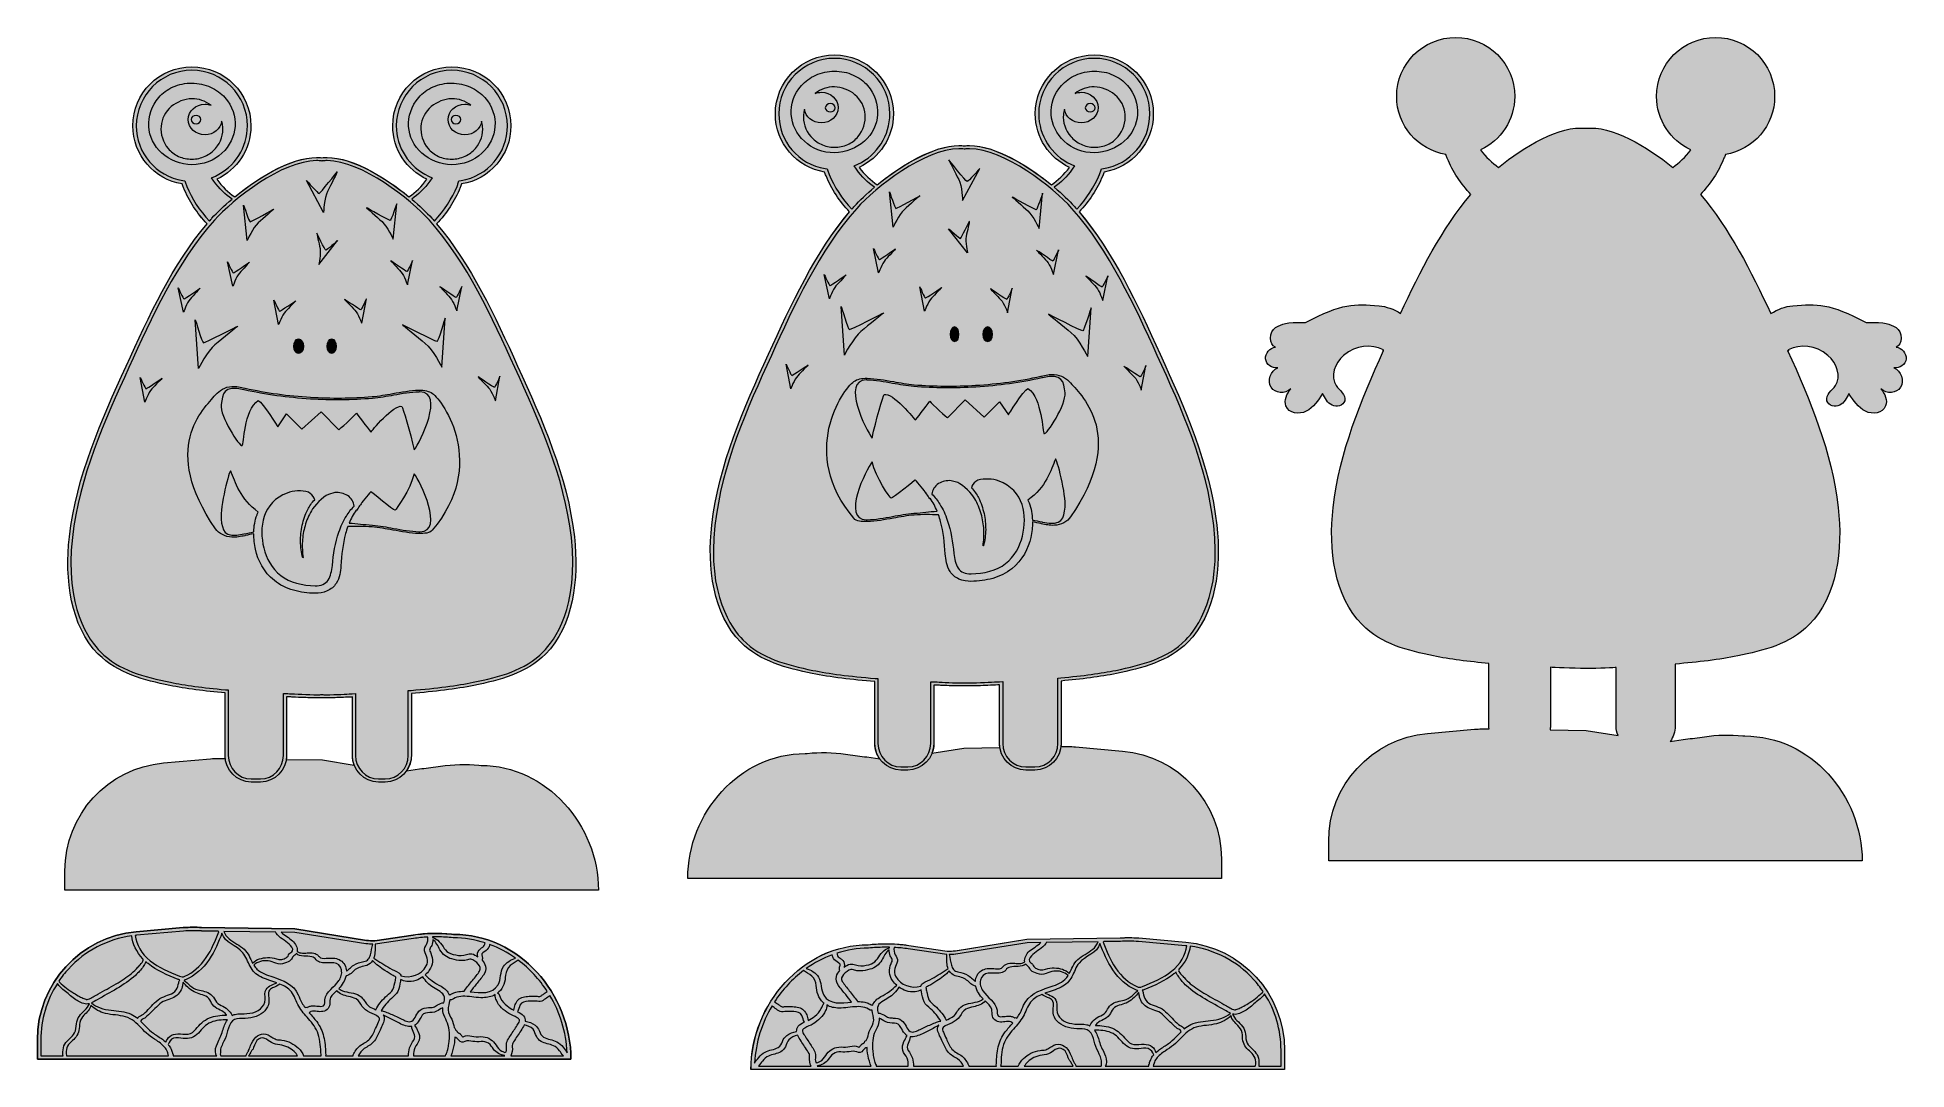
# Model space of a CAD drawing. Header units: millimetres. Extents: x 29 to 219, y -125 to -20.
import ezdxf

# ---------------------------------------------------------------- set-up
doc = ezdxf.new("R2010")
doc.units = ezdxf.units.MM
doc.header["$MEASUREMENT"] = 0
for name, color, linetype in [('e_0', 7, 'Continuous'), ('engraving', 7, 'Continuous'), ('Layer 1', 7, 'Continuous'), ('Layer 3', 7, 'Continuous'), ('Layer 4', 7, 'Continuous')]:
    doc.layers.add(name, color=color, linetype=linetype)

# ---------------------------------------------------------------- blocks, each defined once
blk = doc.blocks.new('block 2')
at = {"layer": 'engraving'}
h = blk.add_hatch(color=1, dxfattribs=at)
h.dxf.hatch_style = 2
edge = h.paths.add_edge_path()
edge.add_spline(control_points=[(54.94, -51.41), (54.94, -51.82), (55.16, -52.15), (55.43, -52.15), (55.71, -52.15), (55.93, -51.82), (55.93, -51.41), (55.93, -51.01), (55.71, -50.67), (55.43, -50.67), (55.16, -50.67), (54.94, -51.01), (54.94, -51.41)], knot_values=[0, 0, 0, 0, 1, 1, 1, 2, 2, 2, 3, 3, 3, 4, 4, 4, 4], degree=3, periodic=1)
h = blk.add_hatch(color=1, dxfattribs=at)
h.dxf.hatch_style = 2
edge = h.paths.add_edge_path()
edge.add_spline(control_points=[(58.34, -51.41), (58.34, -51.82), (58.54, -52.15), (58.79, -52.15), (59.04, -52.15), (59.24, -51.82), (59.24, -51.41), (59.24, -51.01), (59.04, -50.67), (58.79, -50.67), (58.54, -50.67), (58.34, -51.01), (58.34, -51.41)], knot_values=[0, 0, 0, 0, 1, 1, 1, 2, 2, 2, 3, 3, 3, 4, 4, 4, 4], degree=3, periodic=1)
h = blk.add_hatch(color=1, dxfattribs=at)
h.dxf.hatch_style = 2
edge = h.paths.add_edge_path()
edge.add_spline(control_points=[(47.01, -69.94), (47.34, -70.42), (47.97, -70.76), (48.67, -70.8), (49.13, -70.83), (49.56, -70.73), (49.98, -70.64), (49.98, -70.64), (50.03, -70.63), (50.03, -70.63), (50.31, -70.56), (50.6, -70.5), (50.89, -70.45), (50.89, -70.97), (50.94, -71.5), (51.06, -72.02), (51.32, -73.17), (51.89, -74.33), (52.99, -75.2), (53.52, -75.64), (54.2, -75.97), (54.91, -76.18), (55.63, -76.38), (56.35, -76.48), (57.12, -76.48), (57.51, -76.48), (57.94, -76.43), (58.34, -76.25), (58.73, -76.07), (59.05, -75.8), (59.24, -75.5), (59.44, -75.2), (59.54, -74.89), (59.61, -74.59), (59.68, -74.29), (59.71, -74), (59.73, -73.71), (59.8, -72.59), (59.92, -71.48), (60.21, -70.41), (60.27, -70.18), (60.34, -69.95), (60.42, -69.72), (61.28, -69.72), (61.96, -69.69), (62.89, -69.76), (63.58, -69.82), (64.3, -69.95), (64.99, -70.07), (65.87, -70.23), (66.77, -70.39), (67.64, -70.42), (68.21, -70.43), (68.74, -70.4), (69, -70.09), (74.61, -63.45), (70.13, -56.99), (69.01, -56.2), (68.67, -55.97), (68.21, -55.86), (67.64, -55.87), (66.77, -55.9), (65.87, -56.06), (65, -56.22), (64.3, -56.34), (63.58, -56.47), (62.89, -56.53), (60.83, -56.7), (58.73, -56.72), (56.66, -56.59), (54.38, -56.46), (52.15, -56.14), (50.03, -55.67), (50.03, -55.67), (49.98, -55.66), (49.98, -55.66), (49.56, -55.56), (49.13, -55.46), (48.67, -55.49), (47.97, -55.53), (47.39, -55.91), (47.01, -56.35), (45.77, -57.78), (41.38, -61.77), (47.01, -69.94)], knot_values=[0, 0, 0, 0, 1, 1, 1, 2, 2, 2, 3, 3, 3, 4, 4, 4, 5, 5, 5, 6, 6, 6, 7, 7, 7, 8, 8, 8, 9, 9, 9, 10, 10, 10, 11, 11, 11, 12, 12, 12, 13, 13, 13, 14, 14, 14, 15, 15, 15, 16, 16, 16, 17, 17, 17, 18, 18, 18, 19, 19, 19, 20, 20, 20, 21, 21, 21, 22, 22, 22, 23, 23, 23, 24, 24, 24, 25, 25, 25, 26, 26, 26, 27, 27, 27, 28, 28, 28, 28], degree=3, periodic=1)
edge = h.paths.add_edge_path()
edge.add_spline(control_points=[(67.15, -61.94), (66.8, -60.2), (66, -57.58), (65.92, -57.54), (65.13, -57.2), (62.77, -60.12), (62.77, -60.12), (62.77, -60.12), (61.64, -58.7), (61.3, -58.2), (61.06, -58.54), (59.51, -59.89), (59.51, -59.89), (59.51, -59.89), (57.71, -58.06), (57.71, -58.06), (57.71, -58.06), (55.77, -59.83), (55.77, -59.83), (55.77, -59.83), (54.22, -58.27), (54.22, -58.27), (54.22, -58.27), (53.33, -59.6), (53.33, -59.6), (53.33, -59.6), (51.83, -57.14), (51.34, -56.91), (49.87, -57.95), (49.87, -61.4), (49.72, -61.49), (49.44, -61.66), (47.43, -58.49), (47.58, -57.34), (47.72, -56.24), (47.79, -55.35), (49.88, -55.83), (49.88, -55.83), (49.93, -55.84), (49.93, -55.84), (52.07, -56.32), (54.33, -56.63), (56.63, -56.77), (58.73, -56.9), (60.85, -56.88), (62.93, -56.71), (63.64, -56.65), (64.37, -56.52), (65.08, -56.39), (65.93, -56.24), (66.82, -56.08), (67.65, -56.06), (67.69, -56.05), (67.72, -56.05), (67.75, -56.05), (70.28, -56.05), (67.78, -61.15), (67.15, -61.94)], knot_values=[0, 0, 0, 0, 1, 1, 1, 2, 2, 2, 3, 3, 3, 4, 4, 4, 5, 5, 5, 6, 6, 6, 7, 7, 7, 8, 8, 8, 9, 9, 9, 10, 10, 10, 11, 11, 11, 12, 12, 12, 13, 13, 13, 14, 14, 14, 15, 15, 15, 16, 16, 16, 17, 17, 17, 18, 18, 18, 19, 19, 19, 19], degree=3, periodic=1)
edge = h.paths.add_edge_path()
edge.add_spline(control_points=[(60.56, -69.37), (60.75, -68.91), (60.98, -68.47), (61.27, -68.06), (61.28, -68.07), (61.29, -68.08), (61.3, -68.1), (61.41, -67.93), (61.52, -67.77), (61.63, -67.61), (61.69, -67.54), (61.74, -67.48), (61.8, -67.42), (61.8, -67.42), (61.77, -67.4), (61.77, -67.4), (61.95, -67.13), (62.77, -66.17), (62.77, -66.17), (62.77, -66.17), (65.06, -68.12), (65.23, -68.04), (65.31, -67.99), (66.8, -65.98), (67.15, -64.35), (67.78, -65.14), (70.27, -70.24), (67.75, -70.24), (67.72, -70.24), (67.69, -70.24), (67.65, -70.24), (66.81, -70.21), (65.93, -70.05), (65.07, -69.9), (64.37, -69.77), (63.64, -69.64), (62.92, -69.58), (62.03, -69.51), (61.39, -69.41), (60.56, -69.37)], knot_values=[0, 0, 0, 0, 1, 1, 1, 2, 2, 2, 3, 3, 3, 4, 4, 4, 5, 5, 5, 6, 6, 6, 7, 7, 7, 8, 8, 8, 9, 9, 9, 10, 10, 10, 11, 11, 11, 12, 12, 12, 13, 13, 13, 13], degree=3, periodic=1)
edge = h.paths.add_edge_path()
edge.add_spline(control_points=[(51.94, -68.69), (52.26, -67.67), (53.1, -66.74), (54.27, -66.31), (54.93, -66.06), (55.73, -66.03), (56.43, -66.22), (56.69, -66.38), (56.92, -66.61), (57.02, -66.83), (57.04, -66.88), (57.05, -66.94), (57.07, -66.99), (56.76, -67.3), (56.54, -67.67), (56.37, -67.98), (56.09, -68.5), (55.93, -69.04), (55.8, -69.59), (55.68, -70.13), (55.63, -70.69), (55.63, -71.24), (55.64, -71.79), (55.72, -72.34), (55.86, -72.88), (55.86, -72.88), (55.9, -72.87), (55.9, -72.87), (55.81, -72.33), (55.8, -71.79), (55.82, -71.24), (55.85, -70.7), (55.94, -70.16), (56.09, -69.63), (56.25, -69.11), (56.45, -68.59), (56.73, -68.11), (57.01, -67.64), (57.9, -66.67), (58.47, -66.47), (58.47, -66.47), (59.13, -66.27), (59.13, -66.27), (59.58, -66.24), (60.02, -66.32), (60.41, -66.57), (60.81, -66.83), (61.04, -67.22), (61.08, -67.63), (60.77, -67.95), (60.51, -68.29), (60.29, -68.65), (59.97, -69.17), (59.72, -69.71), (59.53, -70.27), (59.14, -71.38), (58.97, -72.53), (58.86, -73.66), (58.8, -74.2), (58.7, -74.74), (58.43, -75.14), (58.16, -75.55), (57.72, -75.73), (57.11, -75.72), (55.84, -75.71), (54.51, -75.4), (53.62, -74.68), (52.7, -73.96), (52.16, -72.94), (51.9, -71.89), (51.67, -70.84), (51.6, -69.71), (51.94, -68.69)], knot_values=[0, 0, 0, 0, 1, 1, 1, 2, 2, 2, 3, 3, 3, 4, 4, 4, 5, 5, 5, 6, 6, 6, 7, 7, 7, 8, 8, 8, 9, 9, 9, 10, 10, 10, 11, 11, 11, 12, 12, 12, 13, 13, 13, 14, 14, 14, 15, 15, 15, 16, 16, 16, 17, 17, 17, 18, 18, 18, 19, 19, 19, 20, 20, 20, 21, 21, 21, 22, 22, 22, 23, 23, 23, 24, 24, 24, 24], degree=3, periodic=1)
edge = h.paths.add_edge_path()
edge.add_spline(control_points=[(48.55, -64.1), (48.99, -65.15), (49.53, -66.95), (51.34, -68.24), (51.29, -68.33), (51.25, -68.43), (51.22, -68.52), (51, -69.09), (50.91, -69.68), (50.89, -70.26), (50.57, -70.32), (50.24, -70.38), (49.93, -70.46), (49.93, -70.46), (49.88, -70.47), (49.88, -70.47), (47.79, -70.94), (47.71, -70.06), (47.58, -68.96), (47.43, -67.8), (48.44, -63.82), (48.55, -64.1)], knot_values=[0, 0, 0, 0, 1, 1, 1, 2, 2, 2, 3, 3, 3, 4, 4, 4, 5, 5, 5, 6, 6, 6, 7, 7, 7, 7], degree=3, periodic=1)
at = {"layer": 'engraving', "lineweight": 0}
for points, knots in [([(54.94, -51.41), (54.94, -51.82), (55.16, -52.15), (55.43, -52.15), (55.71, -52.15), (55.93, -51.82), (55.93, -51.41), (55.93, -51.01), (55.71, -50.67), (55.43, -50.67), (55.16, -50.67), (54.94, -51.01), (54.94, -51.41)], [0, 0, 0, 0, 1, 1, 1, 2, 2, 2, 3, 3, 3, 4, 4, 4, 4]), ([(58.34, -51.41), (58.34, -51.82), (58.54, -52.15), (58.79, -52.15), (59.04, -52.15), (59.24, -51.82), (59.24, -51.41), (59.24, -51.01), (59.04, -50.67), (58.79, -50.67), (58.54, -50.67), (58.34, -51.01), (58.34, -51.41)], [0, 0, 0, 0, 1, 1, 1, 2, 2, 2, 3, 3, 3, 4, 4, 4, 4]), ([(47.01, -69.94), (47.34, -70.42), (47.97, -70.76), (48.67, -70.8), (49.13, -70.83), (49.56, -70.73), (49.98, -70.64), (49.98, -70.64), (50.03, -70.63), (50.03, -70.63), (50.31, -70.56), (50.6, -70.5), (50.89, -70.45), (50.89, -70.97), (50.94, -71.5), (51.06, -72.02), (51.32, -73.17), (51.89, -74.33), (52.99, -75.2), (53.52, -75.64), (54.2, -75.97), (54.91, -76.18), (55.63, -76.38), (56.35, -76.48), (57.12, -76.48), (57.51, -76.48), (57.94, -76.43), (58.34, -76.25), (58.73, -76.07), (59.05, -75.8), (59.24, -75.5), (59.44, -75.2), (59.54, -74.89), (59.61, -74.59), (59.68, -74.29), (59.71, -74), (59.73, -73.71), (59.8, -72.59), (59.92, -71.48), (60.21, -70.41), (60.27, -70.18), (60.34, -69.95), (60.42, -69.72), (61.28, -69.72), (61.96, -69.69), (62.89, -69.76), (63.58, -69.82), (64.3, -69.95), (64.99, -70.07), (65.87, -70.23), (66.77, -70.39), (67.64, -70.42), (68.21, -70.43), (68.74, -70.4), (69, -70.09), (74.61, -63.45), (70.13, -56.99), (69.01, -56.2), (68.67, -55.97), (68.21, -55.86), (67.64, -55.87), (66.77, -55.9), (65.87, -56.06), (65, -56.22), (64.3, -56.34), (63.58, -56.47), (62.89, -56.53), (60.83, -56.7), (58.73, -56.72), (56.66, -56.59), (54.38, -56.46), (52.15, -56.14), (50.03, -55.67), (50.03, -55.67), (49.98, -55.66), (49.98, -55.66), (49.56, -55.56), (49.13, -55.46), (48.67, -55.49), (47.97, -55.53), (47.39, -55.91), (47.01, -56.35), (45.77, -57.78), (41.38, -61.77), (47.01, -69.94)], [0, 0, 0, 0, 1, 1, 1, 2, 2, 2, 3, 3, 3, 4, 4, 4, 5, 5, 5, 6, 6, 6, 7, 7, 7, 8, 8, 8, 9, 9, 9, 10, 10, 10, 11, 11, 11, 12, 12, 12, 13, 13, 13, 14, 14, 14, 15, 15, 15, 16, 16, 16, 17, 17, 17, 18, 18, 18, 19, 19, 19, 20, 20, 20, 21, 21, 21, 22, 22, 22, 23, 23, 23, 24, 24, 24, 25, 25, 25, 26, 26, 26, 27, 27, 27, 28, 28, 28, 28]), ([(67.15, -61.94), (66.8, -60.2), (66, -57.58), (65.92, -57.54), (65.13, -57.2), (62.77, -60.12), (62.77, -60.12), (62.77, -60.12), (61.64, -58.7), (61.3, -58.2), (61.06, -58.54), (59.51, -59.89), (59.51, -59.89), (59.51, -59.89), (57.71, -58.06), (57.71, -58.06), (57.71, -58.06), (55.77, -59.83), (55.77, -59.83), (55.77, -59.83), (54.22, -58.27), (54.22, -58.27), (54.22, -58.27), (53.33, -59.6), (53.33, -59.6), (53.33, -59.6), (51.83, -57.14), (51.34, -56.91), (49.87, -57.95), (49.87, -61.4), (49.72, -61.49), (49.44, -61.66), (47.43, -58.49), (47.58, -57.34), (47.72, -56.24), (47.79, -55.35), (49.88, -55.83), (49.88, -55.83), (49.93, -55.84), (49.93, -55.84), (52.07, -56.32), (54.33, -56.63), (56.63, -56.77), (58.73, -56.9), (60.85, -56.88), (62.93, -56.71), (63.64, -56.65), (64.37, -56.52), (65.08, -56.39), (65.93, -56.24), (66.82, -56.08), (67.65, -56.06), (67.69, -56.05), (67.72, -56.05), (67.75, -56.05), (70.28, -56.05), (67.78, -61.15), (67.15, -61.94)], [0, 0, 0, 0, 1, 1, 1, 2, 2, 2, 3, 3, 3, 4, 4, 4, 5, 5, 5, 6, 6, 6, 7, 7, 7, 8, 8, 8, 9, 9, 9, 10, 10, 10, 11, 11, 11, 12, 12, 12, 13, 13, 13, 14, 14, 14, 15, 15, 15, 16, 16, 16, 17, 17, 17, 18, 18, 18, 19, 19, 19, 19]), ([(48.55, -64.1), (48.99, -65.15), (49.53, -66.95), (51.34, -68.24), (51.29, -68.33), (51.25, -68.43), (51.22, -68.52), (51, -69.09), (50.91, -69.68), (50.89, -70.26), (50.57, -70.32), (50.24, -70.38), (49.93, -70.46), (49.93, -70.46), (49.88, -70.47), (49.88, -70.47), (47.79, -70.94), (47.71, -70.06), (47.58, -68.96), (47.43, -67.8), (48.44, -63.82), (48.55, -64.1)], [0, 0, 0, 0, 1, 1, 1, 2, 2, 2, 3, 3, 3, 4, 4, 4, 5, 5, 5, 6, 6, 6, 7, 7, 7, 7]), ([(60.56, -69.37), (60.75, -68.91), (60.98, -68.47), (61.27, -68.06), (61.28, -68.07), (61.29, -68.08), (61.3, -68.1), (61.41, -67.93), (61.52, -67.77), (61.63, -67.61), (61.69, -67.54), (61.74, -67.48), (61.8, -67.42), (61.8, -67.42), (61.77, -67.4), (61.77, -67.4), (61.95, -67.13), (62.77, -66.17), (62.77, -66.17), (62.77, -66.17), (65.06, -68.12), (65.23, -68.04), (65.31, -67.99), (66.8, -65.98), (67.15, -64.35), (67.78, -65.14), (70.27, -70.24), (67.75, -70.24), (67.72, -70.24), (67.69, -70.24), (67.65, -70.24), (66.81, -70.21), (65.93, -70.05), (65.07, -69.9), (64.37, -69.77), (63.64, -69.64), (62.92, -69.58), (62.03, -69.51), (61.39, -69.41), (60.56, -69.37)], [0, 0, 0, 0, 1, 1, 1, 2, 2, 2, 3, 3, 3, 4, 4, 4, 5, 5, 5, 6, 6, 6, 7, 7, 7, 8, 8, 8, 9, 9, 9, 10, 10, 10, 11, 11, 11, 12, 12, 12, 13, 13, 13, 13]), ([(51.94, -68.69), (52.26, -67.67), (53.1, -66.74), (54.27, -66.31), (54.93, -66.06), (55.73, -66.03), (56.43, -66.22), (56.69, -66.38), (56.92, -66.61), (57.02, -66.83), (57.04, -66.88), (57.05, -66.94), (57.07, -66.99), (56.76, -67.3), (56.54, -67.67), (56.37, -67.98), (56.09, -68.5), (55.93, -69.04), (55.8, -69.59), (55.68, -70.13), (55.63, -70.69), (55.63, -71.24), (55.64, -71.79), (55.72, -72.34), (55.86, -72.88), (55.86, -72.88), (55.9, -72.87), (55.9, -72.87), (55.81, -72.33), (55.8, -71.79), (55.82, -71.24), (55.85, -70.7), (55.94, -70.16), (56.09, -69.63), (56.25, -69.11), (56.45, -68.59), (56.73, -68.11), (57.01, -67.64), (57.9, -66.67), (58.47, -66.47), (58.47, -66.47), (59.13, -66.27), (59.13, -66.27), (59.58, -66.24), (60.02, -66.32), (60.41, -66.57), (60.81, -66.83), (61.04, -67.22), (61.08, -67.63), (60.77, -67.95), (60.51, -68.29), (60.29, -68.65), (59.97, -69.17), (59.72, -69.71), (59.53, -70.27), (59.14, -71.38), (58.97, -72.53), (58.86, -73.66), (58.8, -74.2), (58.7, -74.74), (58.43, -75.14), (58.16, -75.55), (57.72, -75.73), (57.11, -75.72), (55.84, -75.71), (54.51, -75.4), (53.62, -74.68), (52.7, -73.96), (52.16, -72.94), (51.9, -71.89), (51.67, -70.84), (51.6, -69.71), (51.94, -68.69)], [0, 0, 0, 0, 1, 1, 1, 2, 2, 2, 3, 3, 3, 4, 4, 4, 5, 5, 5, 6, 6, 6, 7, 7, 7, 8, 8, 8, 9, 9, 9, 10, 10, 10, 11, 11, 11, 12, 12, 12, 13, 13, 13, 14, 14, 14, 15, 15, 15, 16, 16, 16, 17, 17, 17, 18, 18, 18, 19, 19, 19, 20, 20, 20, 21, 21, 21, 22, 22, 22, 23, 23, 23, 24, 24, 24, 24])]:
    blk.add_open_spline(points, degree=3, knots=knots, dxfattribs=at)
blk = doc.blocks.new('block 4')
at = {"layer": 'engraving'}
h = blk.add_hatch(color=1, dxfattribs=at)
h.dxf.hatch_style = 2
edge = h.paths.add_edge_path()
edge.add_spline(control_points=[(66.6, -29.11), (66.65, -30.12), (67.14, -31.11), (67.94, -31.82), (68.74, -32.53), (69.84, -32.98), (70.98, -32.99), (72.13, -33.01), (73.26, -32.56), (74.03, -31.83), (74.82, -31.1), (75.29, -30.12), (75.36, -29.11), (75.43, -28.1), (75.1, -27.02), (74.33, -26.17), (73.94, -25.75), (73.45, -25.38), (72.87, -25.12), (72.3, -24.86), (71.64, -24.72), (70.98, -24.71), (70.32, -24.7), (69.66, -24.84), (69.08, -25.1), (68.5, -25.36), (68, -25.73), (67.63, -26.16), (66.87, -27.03), (66.55, -28.1), (66.6, -29.11)], knot_values=[0, 0, 0, 0, 1, 1, 1, 2, 2, 2, 3, 3, 3, 4, 4, 4, 5, 5, 5, 6, 6, 6, 7, 7, 7, 8, 8, 8, 9, 9, 9, 10, 10, 10, 10], degree=3, periodic=1)
edge = h.paths.add_edge_path()
edge.add_spline(control_points=[(67.85, -29.11), (67.9, -28.33), (68.3, -27.6), (68.89, -27.1), (69.49, -26.6), (70.22, -26.31), (70.98, -26.3), (71.67, -26.29), (72.37, -26.52), (72.92, -26.96), (72.73, -26.89), (72.52, -26.85), (72.31, -26.85), (71.36, -26.85), (70.6, -27.55), (70.6, -28.41), (70.6, -29.27), (71.36, -29.96), (72.31, -29.96), (73.19, -29.96), (73.92, -29.35), (74.01, -28.56), (74.06, -28.74), (74.09, -28.92), (74.11, -29.11), (74.18, -29.88), (73.94, -30.7), (73.38, -31.34), (73.09, -31.66), (72.74, -31.93), (72.33, -32.12), (71.92, -32.32), (71.45, -32.42), (70.98, -32.43), (70.51, -32.43), (70.04, -32.34), (69.62, -32.15), (69.21, -31.96), (68.85, -31.68), (68.58, -31.35), (68.03, -30.69), (67.8, -29.88), (67.85, -29.11)], knot_values=[0, 0, 0, 0, 1, 1, 1, 2, 2, 2, 3, 3, 3, 4, 4, 4, 5, 5, 5, 6, 6, 6, 7, 7, 7, 8, 8, 8, 9, 9, 9, 10, 10, 10, 11, 11, 11, 12, 12, 12, 13, 13, 13, 14, 14, 14, 14], degree=3, periodic=1)
edge = h.paths.add_edge_path()
edge.add_spline(control_points=[(71.4, -28.85), (71.12, -28.85), (70.9, -28.66), (70.9, -28.42), (70.9, -28.18), (71.12, -27.99), (71.4, -27.99), (71.67, -27.99), (71.9, -28.18), (71.9, -28.42), (71.9, -28.66), (71.67, -28.85), (71.4, -28.85)], knot_values=[0, 0, 0, 0, 1, 1, 1, 2, 2, 2, 3, 3, 3, 4, 4, 4, 4], degree=3, periodic=1)
at = {"layer": 'engraving', "lineweight": 0}
for points, knots in [([(66.6, -29.11), (66.65, -30.12), (67.14, -31.11), (67.94, -31.82), (68.74, -32.53), (69.84, -32.98), (70.98, -32.99), (72.13, -33.01), (73.26, -32.56), (74.03, -31.83), (74.82, -31.1), (75.29, -30.12), (75.36, -29.11), (75.43, -28.1), (75.1, -27.02), (74.33, -26.17), (73.94, -25.75), (73.45, -25.38), (72.87, -25.12), (72.3, -24.86), (71.64, -24.72), (70.98, -24.71), (70.32, -24.7), (69.66, -24.84), (69.08, -25.1), (68.5, -25.36), (68, -25.73), (67.63, -26.16), (66.87, -27.03), (66.55, -28.1), (66.6, -29.11)], [0, 0, 0, 0, 1, 1, 1, 2, 2, 2, 3, 3, 3, 4, 4, 4, 5, 5, 5, 6, 6, 6, 7, 7, 7, 8, 8, 8, 9, 9, 9, 10, 10, 10, 10]), ([(67.85, -29.11), (67.9, -28.33), (68.3, -27.6), (68.89, -27.1), (69.49, -26.6), (70.22, -26.31), (70.98, -26.3), (71.67, -26.29), (72.37, -26.52), (72.92, -26.96), (72.73, -26.89), (72.52, -26.85), (72.31, -26.85), (71.36, -26.85), (70.6, -27.55), (70.6, -28.41), (70.6, -29.27), (71.36, -29.96), (72.31, -29.96), (73.19, -29.96), (73.92, -29.35), (74.01, -28.56), (74.06, -28.74), (74.09, -28.92), (74.11, -29.11), (74.18, -29.88), (73.94, -30.7), (73.38, -31.34), (73.09, -31.66), (72.74, -31.93), (72.33, -32.12), (71.92, -32.32), (71.45, -32.42), (70.98, -32.43), (70.51, -32.43), (70.04, -32.34), (69.62, -32.15), (69.21, -31.96), (68.85, -31.68), (68.58, -31.35), (68.03, -30.69), (67.8, -29.88), (67.85, -29.11)], [0, 0, 0, 0, 1, 1, 1, 2, 2, 2, 3, 3, 3, 4, 4, 4, 5, 5, 5, 6, 6, 6, 7, 7, 7, 8, 8, 8, 9, 9, 9, 10, 10, 10, 11, 11, 11, 12, 12, 12, 13, 13, 13, 14, 14, 14, 14]), ([(71.4, -28.85), (71.12, -28.85), (70.9, -28.66), (70.9, -28.42), (70.9, -28.18), (71.12, -27.99), (71.4, -27.99), (71.67, -27.99), (71.9, -28.18), (71.9, -28.42), (71.9, -28.66), (71.67, -28.85), (71.4, -28.85)], [0, 0, 0, 0, 1, 1, 1, 2, 2, 2, 3, 3, 3, 4, 4, 4, 4])]:
    blk.add_open_spline(points, degree=3, knots=knots, dxfattribs=at)
blk = doc.blocks.new('block 5')
at = {"layer": 'engraving'}
h = blk.add_hatch(color=1, dxfattribs=at)
h.dxf.hatch_style = 2
edge = h.paths.add_edge_path()
edge.add_spline(control_points=[(40.23, -29.11), (40.28, -30.12), (40.77, -31.11), (41.57, -31.82), (42.36, -32.53), (43.46, -32.98), (44.61, -32.99), (45.75, -33.01), (46.88, -32.56), (47.66, -31.83), (48.45, -31.1), (48.91, -30.12), (48.99, -29.11), (49.06, -28.1), (48.73, -27.02), (47.95, -26.17), (47.57, -25.75), (47.08, -25.38), (46.5, -25.12), (45.93, -24.86), (45.27, -24.72), (44.61, -24.71), (43.95, -24.7), (43.28, -24.84), (42.7, -25.1), (42.12, -25.36), (41.63, -25.73), (41.25, -26.16), (40.5, -27.03), (40.18, -28.1), (40.23, -29.11)], knot_values=[0, 0, 0, 0, 1, 1, 1, 2, 2, 2, 3, 3, 3, 4, 4, 4, 5, 5, 5, 6, 6, 6, 7, 7, 7, 8, 8, 8, 9, 9, 9, 10, 10, 10, 10], degree=3, periodic=1)
edge = h.paths.add_edge_path()
edge.add_spline(control_points=[(41.48, -29.11), (41.53, -28.33), (41.93, -27.6), (42.52, -27.1), (43.11, -26.6), (43.85, -26.31), (44.61, -26.3), (45.3, -26.29), (45.99, -26.52), (46.55, -26.96), (46.36, -26.89), (46.15, -26.85), (45.94, -26.85), (44.99, -26.85), (44.23, -27.55), (44.23, -28.41), (44.23, -29.27), (44.99, -29.96), (45.94, -29.96), (46.82, -29.96), (47.55, -29.35), (47.63, -28.56), (47.69, -28.74), (47.72, -28.92), (47.74, -29.11), (47.81, -29.88), (47.57, -30.7), (47, -31.34), (46.72, -31.66), (46.36, -31.93), (45.95, -32.12), (45.54, -32.32), (45.08, -32.42), (44.61, -32.43), (44.14, -32.43), (43.67, -32.34), (43.25, -32.15), (42.84, -31.96), (42.48, -31.68), (42.2, -31.35), (41.65, -30.69), (41.43, -29.88), (41.48, -29.11)], knot_values=[0, 0, 0, 0, 1, 1, 1, 2, 2, 2, 3, 3, 3, 4, 4, 4, 5, 5, 5, 6, 6, 6, 7, 7, 7, 8, 8, 8, 9, 9, 9, 10, 10, 10, 11, 11, 11, 12, 12, 12, 13, 13, 13, 14, 14, 14, 14], degree=3, periodic=1)
edge = h.paths.add_edge_path()
edge.add_spline(control_points=[(45.03, -28.85), (44.75, -28.85), (44.53, -28.66), (44.53, -28.42), (44.53, -28.18), (44.75, -27.99), (45.03, -27.99), (45.3, -27.99), (45.53, -28.18), (45.53, -28.42), (45.53, -28.66), (45.3, -28.85), (45.03, -28.85)], knot_values=[0, 0, 0, 0, 1, 1, 1, 2, 2, 2, 3, 3, 3, 4, 4, 4, 4], degree=3, periodic=1)
at = {"layer": 'engraving', "lineweight": 0}
for points, knots in [([(40.23, -29.11), (40.28, -30.12), (40.77, -31.11), (41.57, -31.82), (42.36, -32.53), (43.46, -32.98), (44.61, -32.99), (45.75, -33.01), (46.88, -32.56), (47.66, -31.83), (48.45, -31.1), (48.91, -30.12), (48.99, -29.11), (49.06, -28.1), (48.73, -27.02), (47.95, -26.17), (47.57, -25.75), (47.08, -25.38), (46.5, -25.12), (45.93, -24.86), (45.27, -24.72), (44.61, -24.71), (43.95, -24.7), (43.28, -24.84), (42.7, -25.1), (42.12, -25.36), (41.63, -25.73), (41.25, -26.16), (40.5, -27.03), (40.18, -28.1), (40.23, -29.11)], [0, 0, 0, 0, 1, 1, 1, 2, 2, 2, 3, 3, 3, 4, 4, 4, 5, 5, 5, 6, 6, 6, 7, 7, 7, 8, 8, 8, 9, 9, 9, 10, 10, 10, 10]), ([(41.48, -29.11), (41.53, -28.33), (41.93, -27.6), (42.52, -27.1), (43.11, -26.6), (43.85, -26.31), (44.61, -26.3), (45.3, -26.29), (45.99, -26.52), (46.55, -26.96), (46.36, -26.89), (46.15, -26.85), (45.94, -26.85), (44.99, -26.85), (44.23, -27.55), (44.23, -28.41), (44.23, -29.27), (44.99, -29.96), (45.94, -29.96), (46.82, -29.96), (47.55, -29.35), (47.63, -28.56), (47.69, -28.74), (47.72, -28.92), (47.74, -29.11), (47.81, -29.88), (47.57, -30.7), (47, -31.34), (46.72, -31.66), (46.36, -31.93), (45.95, -32.12), (45.54, -32.32), (45.08, -32.42), (44.61, -32.43), (44.14, -32.43), (43.67, -32.34), (43.25, -32.15), (42.84, -31.96), (42.48, -31.68), (42.2, -31.35), (41.65, -30.69), (41.43, -29.88), (41.48, -29.11)], [0, 0, 0, 0, 1, 1, 1, 2, 2, 2, 3, 3, 3, 4, 4, 4, 5, 5, 5, 6, 6, 6, 7, 7, 7, 8, 8, 8, 9, 9, 9, 10, 10, 10, 11, 11, 11, 12, 12, 12, 13, 13, 13, 14, 14, 14, 14]), ([(45.03, -28.85), (44.75, -28.85), (44.53, -28.66), (44.53, -28.42), (44.53, -28.18), (44.75, -27.99), (45.03, -27.99), (45.3, -27.99), (45.53, -28.18), (45.53, -28.42), (45.53, -28.66), (45.3, -28.85), (45.03, -28.85)], [0, 0, 0, 0, 1, 1, 1, 2, 2, 2, 3, 3, 3, 4, 4, 4, 4])]:
    blk.add_open_spline(points, degree=3, knots=knots, dxfattribs=at)
blk = doc.blocks.new('block 3')
at = {"layer": 'engraving'}
for name in ['block 5', 'block 4']:
    blk.add_blockref(name, (0, 0), dxfattribs=at)
blk = doc.blocks.new('block 7')
at = {"layer": 'engraving'}
h = blk.add_hatch(color=1, dxfattribs=at)
h.dxf.hatch_style = 2
edge = h.paths.add_edge_path()
edge.add_spline(control_points=[(65.03, -40.54), (65.03, -40.54), (64.43, -39.24), (63.9, -38.77), (63.38, -38.29), (62.32, -37.36), (62.32, -37.36), (62.32, -37.36), (64.64, -38.66), (64.74, -38.64), (64.83, -38.63), (65.39, -36.95), (65.39, -36.95), (65.39, -36.95), (65.03, -40.54), (65.03, -40.54)], knot_values=[0, 0, 0, 0, 1, 1, 1, 2, 2, 2, 3, 3, 3, 4, 4, 4, 5, 5, 5, 5], degree=3, periodic=1)
h = blk.add_hatch(color=1, dxfattribs=at)
h.dxf.hatch_style = 2
edge = h.paths.add_edge_path()
edge.add_spline(control_points=[(66.49, -45.19), (66.49, -45.19), (66.16, -44.23), (65.82, -43.86), (65.47, -43.48), (64.78, -42.74), (64.78, -42.74), (64.78, -42.74), (66.35, -43.84), (66.42, -43.84), (66.49, -43.84), (67.01, -42.71), (67.01, -42.71), (67.01, -42.71), (66.49, -45.19), (66.49, -45.19)], knot_values=[0, 0, 0, 0, 1, 1, 1, 2, 2, 2, 3, 3, 3, 4, 4, 4, 5, 5, 5, 5], degree=3, periodic=1)
h = blk.add_hatch(color=1, dxfattribs=at)
h.dxf.hatch_style = 2
edge = h.paths.add_edge_path()
edge.add_spline(control_points=[(71.49, -47.83), (71.49, -47.83), (71.16, -46.87), (70.82, -46.49), (70.47, -46.12), (69.78, -45.37), (69.78, -45.37), (69.78, -45.37), (71.35, -46.48), (71.42, -46.48), (71.49, -46.48), (72.01, -45.35), (72.01, -45.35), (72.01, -45.35), (71.49, -47.83), (71.49, -47.83)], knot_values=[0, 0, 0, 0, 1, 1, 1, 2, 2, 2, 3, 3, 3, 4, 4, 4, 5, 5, 5, 5], degree=3, periodic=1)
h = blk.add_hatch(color=1, dxfattribs=at)
h.dxf.hatch_style = 2
edge = h.paths.add_edge_path()
edge.add_spline(control_points=[(61.84, -49.08), (61.84, -49.08), (61.49, -48.13), (61.14, -47.76), (60.79, -47.39), (60.09, -46.66), (60.09, -46.66), (60.09, -46.66), (61.68, -47.73), (61.75, -47.73), (61.82, -47.73), (62.32, -46.59), (62.32, -46.59), (62.32, -46.59), (61.84, -49.08), (61.84, -49.08)], knot_values=[0, 0, 0, 0, 1, 1, 1, 2, 2, 2, 3, 3, 3, 4, 4, 4, 5, 5, 5, 5], degree=3, periodic=1)
h = blk.add_hatch(color=1, dxfattribs=at)
h.dxf.hatch_style = 2
edge = h.paths.add_edge_path()
edge.add_spline(control_points=[(69.96, -53.53), (69.96, -53.53), (69.06, -51.76), (68.29, -51.13), (67.53, -50.49), (65.98, -49.24), (65.98, -49.24), (65.98, -49.24), (69.32, -50.95), (69.46, -50.93), (69.6, -50.91), (70.3, -48.58), (70.3, -48.58), (70.3, -48.58), (69.96, -53.53), (69.96, -53.53)], knot_values=[0, 0, 0, 0, 1, 1, 1, 2, 2, 2, 3, 3, 3, 4, 4, 4, 5, 5, 5, 5], degree=3, periodic=1)
h = blk.add_hatch(color=1, dxfattribs=at)
h.dxf.hatch_style = 2
edge = h.paths.add_edge_path()
edge.add_spline(control_points=[(75.4, -56.94), (75.4, -56.94), (75.05, -55.99), (74.7, -55.62), (74.35, -55.25), (73.65, -54.52), (73.65, -54.52), (73.65, -54.52), (75.23, -55.59), (75.3, -55.59), (75.38, -55.59), (75.87, -54.45), (75.87, -54.45), (75.87, -54.45), (75.4, -56.94), (75.4, -56.94)], knot_values=[0, 0, 0, 0, 1, 1, 1, 2, 2, 2, 3, 3, 3, 4, 4, 4, 5, 5, 5, 5], degree=3, periodic=1)
at = {"layer": 'engraving', "lineweight": 0}
for points in [[(65.03, -40.54), (65.03, -40.54), (64.43, -39.24), (63.9, -38.77), (63.38, -38.29), (62.32, -37.36), (62.32, -37.36), (62.32, -37.36), (64.64, -38.66), (64.74, -38.64), (64.83, -38.63), (65.39, -36.95), (65.39, -36.95), (65.39, -36.95), (65.03, -40.54), (65.03, -40.54)], [(66.49, -45.19), (66.49, -45.19), (66.16, -44.23), (65.82, -43.86), (65.47, -43.48), (64.78, -42.74), (64.78, -42.74), (64.78, -42.74), (66.35, -43.84), (66.42, -43.84), (66.49, -43.84), (67.01, -42.71), (67.01, -42.71), (67.01, -42.71), (66.49, -45.19), (66.49, -45.19)], [(71.49, -47.83), (71.49, -47.83), (71.16, -46.87), (70.82, -46.49), (70.47, -46.12), (69.78, -45.37), (69.78, -45.37), (69.78, -45.37), (71.35, -46.48), (71.42, -46.48), (71.49, -46.48), (72.01, -45.35), (72.01, -45.35), (72.01, -45.35), (71.49, -47.83), (71.49, -47.83)], [(61.84, -49.08), (61.84, -49.08), (61.49, -48.13), (61.14, -47.76), (60.79, -47.39), (60.09, -46.66), (60.09, -46.66), (60.09, -46.66), (61.68, -47.73), (61.75, -47.73), (61.82, -47.73), (62.32, -46.59), (62.32, -46.59), (62.32, -46.59), (61.84, -49.08), (61.84, -49.08)], [(69.96, -53.53), (69.96, -53.53), (69.06, -51.76), (68.29, -51.13), (67.53, -50.49), (65.98, -49.24), (65.98, -49.24), (65.98, -49.24), (69.32, -50.95), (69.46, -50.93), (69.6, -50.91), (70.3, -48.58), (70.3, -48.58), (70.3, -48.58), (69.96, -53.53), (69.96, -53.53)], [(75.4, -56.94), (75.4, -56.94), (75.05, -55.99), (74.7, -55.62), (74.35, -55.25), (73.65, -54.52), (73.65, -54.52), (73.65, -54.52), (75.23, -55.59), (75.3, -55.59), (75.38, -55.59), (75.87, -54.45), (75.87, -54.45), (75.87, -54.45), (75.4, -56.94), (75.4, -56.94)]]:
    blk.add_open_spline(points, degree=3, knots=[0, 0, 0, 0, 1, 1, 1, 2, 2, 2, 3, 3, 3, 4, 4, 4, 5, 5, 5, 5], dxfattribs=at)
blk = doc.blocks.new('block 8')
at = {"layer": 'engraving'}
h = blk.add_hatch(color=1, dxfattribs=at)
h.dxf.hatch_style = 2
edge = h.paths.add_edge_path()
edge.add_spline(control_points=[(57.97, -37.84), (57.97, -37.84), (58.04, -36.36), (58.37, -35.7), (58.7, -35.04), (59.36, -33.72), (59.36, -33.72), (59.36, -33.72), (57.62, -35.9), (57.52, -35.92), (57.42, -35.95), (56.24, -34.59), (56.24, -34.59), (56.24, -34.59), (57.97, -37.84), (57.97, -37.84)], knot_values=[0, 0, 0, 0, 1, 1, 1, 2, 2, 2, 3, 3, 3, 4, 4, 4, 5, 5, 5, 5], degree=3, periodic=1)
h = blk.add_hatch(color=1, dxfattribs=at)
h.dxf.hatch_style = 2
edge = h.paths.add_edge_path()
edge.add_spline(control_points=[(50.22, -40.68), (50.22, -40.68), (50.81, -39.38), (51.34, -38.9), (51.87, -38.43), (52.93, -37.49), (52.93, -37.49), (52.93, -37.49), (50.61, -38.8), (50.51, -38.78), (50.41, -38.77), (49.86, -37.09), (49.86, -37.09), (49.86, -37.09), (50.22, -40.68), (50.22, -40.68)], knot_values=[0, 0, 0, 0, 1, 1, 1, 2, 2, 2, 3, 3, 3, 4, 4, 4, 5, 5, 5, 5], degree=3, periodic=1)
h = blk.add_hatch(color=1, dxfattribs=at)
h.dxf.hatch_style = 2
edge = h.paths.add_edge_path()
edge.add_spline(control_points=[(57.48, -43.13), (57.48, -43.13), (57.72, -42), (57.61, -41.48), (57.5, -40.96), (57.28, -39.93), (57.28, -39.93), (57.28, -39.93), (58.12, -41.66), (58.19, -41.68), (58.26, -41.7), (59.39, -40.7), (59.39, -40.7), (59.39, -40.7), (57.48, -43.13), (57.48, -43.13)], knot_values=[0, 0, 0, 0, 1, 1, 1, 2, 2, 2, 3, 3, 3, 4, 4, 4, 5, 5, 5, 5], degree=3, periodic=1)
h = blk.add_hatch(color=1, dxfattribs=at)
h.dxf.hatch_style = 2
edge = h.paths.add_edge_path()
edge.add_spline(control_points=[(48.76, -45.33), (48.76, -45.33), (49.09, -44.37), (49.43, -44), (49.77, -43.62), (50.46, -42.87), (50.46, -42.87), (50.46, -42.87), (48.89, -43.98), (48.82, -43.98), (48.75, -43.98), (48.23, -42.85), (48.23, -42.85), (48.23, -42.85), (48.76, -45.33), (48.76, -45.33)], knot_values=[0, 0, 0, 0, 1, 1, 1, 2, 2, 2, 3, 3, 3, 4, 4, 4, 5, 5, 5, 5], degree=3, periodic=1)
h = blk.add_hatch(color=1, dxfattribs=at)
h.dxf.hatch_style = 2
edge = h.paths.add_edge_path()
edge.add_spline(control_points=[(43.76, -47.97), (43.76, -47.97), (44.08, -47.01), (44.43, -46.63), (44.77, -46.26), (45.46, -45.51), (45.46, -45.51), (45.46, -45.51), (43.89, -46.62), (43.82, -46.62), (43.75, -46.61), (43.23, -45.49), (43.23, -45.49), (43.23, -45.49), (43.76, -47.97), (43.76, -47.97)], knot_values=[0, 0, 0, 0, 1, 1, 1, 2, 2, 2, 3, 3, 3, 4, 4, 4, 5, 5, 5, 5], degree=3, periodic=1)
h = blk.add_hatch(color=1, dxfattribs=at)
h.dxf.hatch_style = 2
edge = h.paths.add_edge_path()
edge.add_spline(control_points=[(53.4, -49.22), (53.4, -49.22), (53.75, -48.26), (54.1, -47.9), (54.45, -47.53), (55.16, -46.8), (55.16, -46.8), (55.16, -46.8), (53.57, -47.87), (53.5, -47.87), (53.43, -47.86), (52.93, -46.73), (52.93, -46.73), (52.93, -46.73), (53.4, -49.22), (53.4, -49.22)], knot_values=[0, 0, 0, 0, 1, 1, 1, 2, 2, 2, 3, 3, 3, 4, 4, 4, 5, 5, 5, 5], degree=3, periodic=1)
h = blk.add_hatch(color=1, dxfattribs=at)
h.dxf.hatch_style = 2
edge = h.paths.add_edge_path()
edge.add_spline(control_points=[(45.28, -53.67), (45.28, -53.67), (46.18, -51.9), (46.95, -51.26), (47.72, -50.63), (49.26, -49.38), (49.26, -49.38), (49.26, -49.38), (45.92, -51.09), (45.78, -51.07), (45.65, -51.04), (44.95, -48.72), (44.95, -48.72), (44.95, -48.72), (45.28, -53.67), (45.28, -53.67)], knot_values=[0, 0, 0, 0, 1, 1, 1, 2, 2, 2, 3, 3, 3, 4, 4, 4, 5, 5, 5, 5], degree=3, periodic=1)
h = blk.add_hatch(color=1, dxfattribs=at)
h.dxf.hatch_style = 2
edge = h.paths.add_edge_path()
edge.add_spline(control_points=[(39.85, -57.08), (39.85, -57.08), (40.19, -56.12), (40.54, -55.75), (40.89, -55.39), (41.6, -54.66), (41.6, -54.66), (41.6, -54.66), (40.01, -55.73), (39.94, -55.73), (39.87, -55.72), (39.37, -54.59), (39.37, -54.59), (39.37, -54.59), (39.85, -57.08), (39.85, -57.08)], knot_values=[0, 0, 0, 0, 1, 1, 1, 2, 2, 2, 3, 3, 3, 4, 4, 4, 5, 5, 5, 5], degree=3, periodic=1)
at = {"layer": 'engraving', "lineweight": 0}
for points in [[(57.97, -37.84), (57.97, -37.84), (58.04, -36.36), (58.37, -35.7), (58.7, -35.04), (59.36, -33.72), (59.36, -33.72), (59.36, -33.72), (57.62, -35.9), (57.52, -35.92), (57.42, -35.95), (56.24, -34.59), (56.24, -34.59), (56.24, -34.59), (57.97, -37.84), (57.97, -37.84)], [(50.22, -40.68), (50.22, -40.68), (50.81, -39.38), (51.34, -38.9), (51.87, -38.43), (52.93, -37.49), (52.93, -37.49), (52.93, -37.49), (50.61, -38.8), (50.51, -38.78), (50.41, -38.77), (49.86, -37.09), (49.86, -37.09), (49.86, -37.09), (50.22, -40.68), (50.22, -40.68)], [(57.48, -43.13), (57.48, -43.13), (57.72, -42), (57.61, -41.48), (57.5, -40.96), (57.28, -39.93), (57.28, -39.93), (57.28, -39.93), (58.12, -41.66), (58.19, -41.68), (58.26, -41.7), (59.39, -40.7), (59.39, -40.7), (59.39, -40.7), (57.48, -43.13), (57.48, -43.13)], [(48.76, -45.33), (48.76, -45.33), (49.09, -44.37), (49.43, -44), (49.77, -43.62), (50.46, -42.87), (50.46, -42.87), (50.46, -42.87), (48.89, -43.98), (48.82, -43.98), (48.75, -43.98), (48.23, -42.85), (48.23, -42.85), (48.23, -42.85), (48.76, -45.33), (48.76, -45.33)], [(43.76, -47.97), (43.76, -47.97), (44.08, -47.01), (44.43, -46.63), (44.77, -46.26), (45.46, -45.51), (45.46, -45.51), (45.46, -45.51), (43.89, -46.62), (43.82, -46.62), (43.75, -46.61), (43.23, -45.49), (43.23, -45.49), (43.23, -45.49), (43.76, -47.97), (43.76, -47.97)], [(53.4, -49.22), (53.4, -49.22), (53.75, -48.26), (54.1, -47.9), (54.45, -47.53), (55.16, -46.8), (55.16, -46.8), (55.16, -46.8), (53.57, -47.87), (53.5, -47.87), (53.43, -47.86), (52.93, -46.73), (52.93, -46.73), (52.93, -46.73), (53.4, -49.22), (53.4, -49.22)], [(45.28, -53.67), (45.28, -53.67), (46.18, -51.9), (46.95, -51.26), (47.72, -50.63), (49.26, -49.38), (49.26, -49.38), (49.26, -49.38), (45.92, -51.09), (45.78, -51.07), (45.65, -51.04), (44.95, -48.72), (44.95, -48.72), (44.95, -48.72), (45.28, -53.67), (45.28, -53.67)], [(39.85, -57.08), (39.85, -57.08), (40.19, -56.12), (40.54, -55.75), (40.89, -55.39), (41.6, -54.66), (41.6, -54.66), (41.6, -54.66), (40.01, -55.73), (39.94, -55.73), (39.87, -55.72), (39.37, -54.59), (39.37, -54.59), (39.37, -54.59), (39.85, -57.08), (39.85, -57.08)]]:
    blk.add_open_spline(points, degree=3, knots=[0, 0, 0, 0, 1, 1, 1, 2, 2, 2, 3, 3, 3, 4, 4, 4, 5, 5, 5, 5], dxfattribs=at)
blk = doc.blocks.new('block 6')
at = {"layer": 'engraving'}
for name in ['block 8', 'block 7']:
    blk.add_blockref(name, (0, 0), dxfattribs=at)
blk = doc.blocks.new('block 10')
at = {"layer": 'engraving'}
h = blk.add_hatch(color=1, dxfattribs=at)
h.dxf.hatch_style = 2
edge = h.paths.add_edge_path()
edge.add_spline(control_points=[(113.16, -24.95), (112.78, -24.52), (112.28, -24.15), (111.7, -23.89), (111.12, -23.63), (110.46, -23.49), (109.8, -23.5), (109.14, -23.51), (108.48, -23.65), (107.91, -23.91), (107.33, -24.17), (106.84, -24.54), (106.45, -24.96), (105.68, -25.81), (105.35, -26.89), (105.42, -27.9), (105.49, -28.91), (105.96, -29.89), (106.75, -30.62), (107.52, -31.35), (108.65, -31.8), (109.8, -31.78), (110.94, -31.77), (112.04, -31.32), (112.84, -30.61), (113.64, -29.9), (114.13, -28.91), (114.18, -27.9), (114.23, -26.89), (113.91, -25.82), (113.16, -24.95)], knot_values=[0, 0, 0, 0, 1, 1, 1, 2, 2, 2, 3, 3, 3, 4, 4, 4, 5, 5, 5, 6, 6, 6, 7, 7, 7, 8, 8, 8, 9, 9, 9, 10, 10, 10, 10], degree=3, periodic=1)
edge = h.paths.add_edge_path()
edge.add_spline(control_points=[(112.2, -30.14), (111.93, -30.47), (111.57, -30.75), (111.16, -30.94), (110.74, -31.13), (110.27, -31.22), (109.8, -31.22), (109.33, -31.21), (108.86, -31.11), (108.45, -30.92), (108.04, -30.72), (107.69, -30.45), (107.41, -30.13), (106.84, -29.49), (106.6, -28.67), (106.67, -27.9), (106.69, -27.71), (106.72, -27.53), (106.77, -27.35), (106.86, -28.14), (107.59, -28.75), (108.47, -28.75), (109.42, -28.75), (110.18, -28.06), (110.18, -27.2), (110.18, -26.34), (109.42, -25.64), (108.47, -25.64), (108.26, -25.64), (108.05, -25.68), (107.86, -25.75), (108.41, -25.31), (109.11, -25.08), (109.8, -25.09), (110.56, -25.11), (111.29, -25.39), (111.89, -25.89), (112.48, -26.39), (112.88, -27.12), (112.93, -27.9), (112.98, -28.67), (112.75, -29.49), (112.2, -30.14)], knot_values=[0, 0, 0, 0, 1, 1, 1, 2, 2, 2, 3, 3, 3, 4, 4, 4, 5, 5, 5, 6, 6, 6, 7, 7, 7, 8, 8, 8, 9, 9, 9, 10, 10, 10, 11, 11, 11, 12, 12, 12, 13, 13, 13, 14, 14, 14, 14], degree=3, periodic=1)
edge = h.paths.add_edge_path()
edge.add_spline(control_points=[(108.88, -27.21), (108.88, -26.97), (109.11, -26.78), (109.38, -26.78), (109.66, -26.78), (109.88, -26.97), (109.88, -27.21), (109.88, -27.45), (109.66, -27.64), (109.38, -27.64), (109.11, -27.64), (108.88, -27.45), (108.88, -27.21)], knot_values=[0, 0, 0, 0, 1, 1, 1, 2, 2, 2, 3, 3, 3, 4, 4, 4, 4], degree=3, periodic=1)
at = {"layer": 'engraving', "lineweight": 0}
for points, knots in [([(113.16, -24.95), (112.78, -24.52), (112.28, -24.15), (111.7, -23.89), (111.12, -23.63), (110.46, -23.49), (109.8, -23.5), (109.14, -23.51), (108.48, -23.65), (107.91, -23.91), (107.33, -24.17), (106.84, -24.54), (106.45, -24.96), (105.68, -25.81), (105.35, -26.89), (105.42, -27.9), (105.49, -28.91), (105.96, -29.89), (106.75, -30.62), (107.52, -31.35), (108.65, -31.8), (109.8, -31.78), (110.94, -31.77), (112.04, -31.32), (112.84, -30.61), (113.64, -29.9), (114.13, -28.91), (114.18, -27.9), (114.23, -26.89), (113.91, -25.82), (113.16, -24.95)], [0, 0, 0, 0, 1, 1, 1, 2, 2, 2, 3, 3, 3, 4, 4, 4, 5, 5, 5, 6, 6, 6, 7, 7, 7, 8, 8, 8, 9, 9, 9, 10, 10, 10, 10]), ([(112.2, -30.14), (111.93, -30.47), (111.57, -30.75), (111.16, -30.94), (110.74, -31.13), (110.27, -31.22), (109.8, -31.22), (109.33, -31.21), (108.86, -31.11), (108.45, -30.92), (108.04, -30.72), (107.69, -30.45), (107.41, -30.13), (106.84, -29.49), (106.6, -28.67), (106.67, -27.9), (106.69, -27.71), (106.72, -27.53), (106.77, -27.35), (106.86, -28.14), (107.59, -28.75), (108.47, -28.75), (109.42, -28.75), (110.18, -28.06), (110.18, -27.2), (110.18, -26.34), (109.42, -25.64), (108.47, -25.64), (108.26, -25.64), (108.05, -25.68), (107.86, -25.75), (108.41, -25.31), (109.11, -25.08), (109.8, -25.09), (110.56, -25.11), (111.29, -25.39), (111.89, -25.89), (112.48, -26.39), (112.88, -27.12), (112.93, -27.9), (112.98, -28.67), (112.75, -29.49), (112.2, -30.14)], [0, 0, 0, 0, 1, 1, 1, 2, 2, 2, 3, 3, 3, 4, 4, 4, 5, 5, 5, 6, 6, 6, 7, 7, 7, 8, 8, 8, 9, 9, 9, 10, 10, 10, 11, 11, 11, 12, 12, 12, 13, 13, 13, 14, 14, 14, 14]), ([(108.88, -27.21), (108.88, -26.97), (109.11, -26.78), (109.38, -26.78), (109.66, -26.78), (109.88, -26.97), (109.88, -27.21), (109.88, -27.45), (109.66, -27.64), (109.38, -27.64), (109.11, -27.64), (108.88, -27.45), (108.88, -27.21)], [0, 0, 0, 0, 1, 1, 1, 2, 2, 2, 3, 3, 3, 4, 4, 4, 4])]:
    blk.add_open_spline(points, degree=3, knots=knots, dxfattribs=at)
blk = doc.blocks.new('block 11')
at = {"layer": 'engraving'}
h = blk.add_hatch(color=1, dxfattribs=at)
h.dxf.hatch_style = 2
edge = h.paths.add_edge_path()
edge.add_spline(control_points=[(139.53, -24.95), (139.15, -24.52), (138.66, -24.15), (138.08, -23.89), (137.5, -23.63), (136.83, -23.49), (136.17, -23.5), (135.51, -23.51), (134.85, -23.65), (134.28, -23.91), (133.7, -24.17), (133.22, -24.54), (132.83, -24.96), (132.05, -25.81), (131.72, -26.89), (131.79, -27.9), (131.87, -28.91), (132.33, -29.89), (133.12, -30.62), (133.9, -31.35), (135.03, -31.8), (136.17, -31.78), (137.32, -31.77), (138.42, -31.32), (139.21, -30.61), (140.01, -29.9), (140.5, -28.91), (140.55, -27.9), (140.6, -26.89), (140.29, -25.82), (139.53, -24.95)], knot_values=[0, 0, 0, 0, 1, 1, 1, 2, 2, 2, 3, 3, 3, 4, 4, 4, 5, 5, 5, 6, 6, 6, 7, 7, 7, 8, 8, 8, 9, 9, 9, 10, 10, 10, 10], degree=3, periodic=1)
edge = h.paths.add_edge_path()
edge.add_spline(control_points=[(138.58, -30.14), (138.3, -30.47), (137.95, -30.75), (137.53, -30.94), (137.11, -31.13), (136.64, -31.22), (136.17, -31.22), (135.7, -31.21), (135.24, -31.11), (134.83, -30.92), (134.42, -30.72), (134.06, -30.45), (133.78, -30.13), (133.21, -29.49), (132.97, -28.67), (133.04, -27.9), (133.06, -27.71), (133.1, -27.53), (133.15, -27.35), (133.23, -28.14), (133.96, -28.75), (134.85, -28.75), (135.79, -28.75), (136.55, -28.06), (136.55, -27.2), (136.55, -26.34), (135.79, -25.64), (134.85, -25.64), (134.63, -25.64), (134.42, -25.68), (134.23, -25.75), (134.79, -25.31), (135.48, -25.08), (136.17, -25.09), (136.93, -25.11), (137.67, -25.39), (138.26, -25.89), (138.86, -26.39), (139.25, -27.12), (139.3, -27.9), (139.35, -28.67), (139.13, -29.49), (138.58, -30.14)], knot_values=[0, 0, 0, 0, 1, 1, 1, 2, 2, 2, 3, 3, 3, 4, 4, 4, 5, 5, 5, 6, 6, 6, 7, 7, 7, 8, 8, 8, 9, 9, 9, 10, 10, 10, 11, 11, 11, 12, 12, 12, 13, 13, 13, 14, 14, 14, 14], degree=3, periodic=1)
edge = h.paths.add_edge_path()
edge.add_spline(control_points=[(135.26, -27.21), (135.26, -26.97), (135.48, -26.78), (135.75, -26.78), (136.03, -26.78), (136.25, -26.97), (136.25, -27.21), (136.25, -27.45), (136.03, -27.64), (135.75, -27.64), (135.48, -27.64), (135.26, -27.45), (135.26, -27.21)], knot_values=[0, 0, 0, 0, 1, 1, 1, 2, 2, 2, 3, 3, 3, 4, 4, 4, 4], degree=3, periodic=1)
at = {"layer": 'engraving', "lineweight": 0}
for points, knots in [([(139.53, -24.95), (139.15, -24.52), (138.66, -24.15), (138.08, -23.89), (137.5, -23.63), (136.83, -23.49), (136.17, -23.5), (135.51, -23.51), (134.85, -23.65), (134.28, -23.91), (133.7, -24.17), (133.22, -24.54), (132.83, -24.96), (132.05, -25.81), (131.72, -26.89), (131.79, -27.9), (131.87, -28.91), (132.33, -29.89), (133.12, -30.62), (133.9, -31.35), (135.03, -31.8), (136.17, -31.78), (137.32, -31.77), (138.42, -31.32), (139.21, -30.61), (140.01, -29.9), (140.5, -28.91), (140.55, -27.9), (140.6, -26.89), (140.29, -25.82), (139.53, -24.95)], [0, 0, 0, 0, 1, 1, 1, 2, 2, 2, 3, 3, 3, 4, 4, 4, 5, 5, 5, 6, 6, 6, 7, 7, 7, 8, 8, 8, 9, 9, 9, 10, 10, 10, 10]), ([(138.58, -30.14), (138.3, -30.47), (137.95, -30.75), (137.53, -30.94), (137.11, -31.13), (136.64, -31.22), (136.17, -31.22), (135.7, -31.21), (135.24, -31.11), (134.83, -30.92), (134.42, -30.72), (134.06, -30.45), (133.78, -30.13), (133.21, -29.49), (132.97, -28.67), (133.04, -27.9), (133.06, -27.71), (133.1, -27.53), (133.15, -27.35), (133.23, -28.14), (133.96, -28.75), (134.85, -28.75), (135.79, -28.75), (136.55, -28.06), (136.55, -27.2), (136.55, -26.34), (135.79, -25.64), (134.85, -25.64), (134.63, -25.64), (134.42, -25.68), (134.23, -25.75), (134.79, -25.31), (135.48, -25.08), (136.17, -25.09), (136.93, -25.11), (137.67, -25.39), (138.26, -25.89), (138.86, -26.39), (139.25, -27.12), (139.3, -27.9), (139.35, -28.67), (139.13, -29.49), (138.58, -30.14)], [0, 0, 0, 0, 1, 1, 1, 2, 2, 2, 3, 3, 3, 4, 4, 4, 5, 5, 5, 6, 6, 6, 7, 7, 7, 8, 8, 8, 9, 9, 9, 10, 10, 10, 11, 11, 11, 12, 12, 12, 13, 13, 13, 14, 14, 14, 14]), ([(135.26, -27.21), (135.26, -26.97), (135.48, -26.78), (135.75, -26.78), (136.03, -26.78), (136.25, -26.97), (136.25, -27.21), (136.25, -27.45), (136.03, -27.64), (135.75, -27.64), (135.48, -27.64), (135.26, -27.45), (135.26, -27.21)], [0, 0, 0, 0, 1, 1, 1, 2, 2, 2, 3, 3, 3, 4, 4, 4, 4])]:
    blk.add_open_spline(points, degree=3, knots=knots, dxfattribs=at)
blk = doc.blocks.new('block 9')
at = {"layer": 'engraving'}
for name in ['block 10', 'block 11']:
    blk.add_blockref(name, (0, 0), dxfattribs=at)
blk = doc.blocks.new('block 13')
at = {"layer": 'engraving'}
h = blk.add_hatch(color=1, dxfattribs=at)
h.dxf.hatch_style = 2
edge = h.paths.add_edge_path()
edge.add_spline(control_points=[(115.76, -39.33), (115.76, -39.33), (116.35, -38.03), (116.88, -37.56), (117.4, -37.08), (118.46, -36.15), (118.46, -36.15), (118.46, -36.15), (116.14, -37.45), (116.05, -37.43), (115.95, -37.42), (115.39, -35.75), (115.39, -35.75), (115.39, -35.75), (115.76, -39.33), (115.76, -39.33)], knot_values=[0, 0, 0, 0, 1, 1, 1, 2, 2, 2, 3, 3, 3, 4, 4, 4, 5, 5, 5, 5], degree=3, periodic=1)
h = blk.add_hatch(color=1, dxfattribs=at)
h.dxf.hatch_style = 2
edge = h.paths.add_edge_path()
edge.add_spline(control_points=[(114.29, -43.98), (114.29, -43.98), (114.62, -43.02), (114.96, -42.65), (115.31, -42.27), (116, -41.53), (116, -41.53), (116, -41.53), (114.43, -42.63), (114.36, -42.63), (114.29, -42.63), (113.77, -41.5), (113.77, -41.5), (113.77, -41.5), (114.29, -43.98), (114.29, -43.98)], knot_values=[0, 0, 0, 0, 1, 1, 1, 2, 2, 2, 3, 3, 3, 4, 4, 4, 5, 5, 5, 5], degree=3, periodic=1)
h = blk.add_hatch(color=1, dxfattribs=at)
h.dxf.hatch_style = 2
edge = h.paths.add_edge_path()
edge.add_spline(control_points=[(109.29, -46.62), (109.29, -46.62), (109.62, -45.66), (109.96, -45.28), (110.31, -44.91), (111, -44.16), (111, -44.16), (111, -44.16), (109.43, -45.27), (109.36, -45.27), (109.29, -45.27), (108.77, -44.14), (108.77, -44.14), (108.77, -44.14), (109.29, -46.62), (109.29, -46.62)], knot_values=[0, 0, 0, 0, 1, 1, 1, 2, 2, 2, 3, 3, 3, 4, 4, 4, 5, 5, 5, 5], degree=3, periodic=1)
h = blk.add_hatch(color=1, dxfattribs=at)
h.dxf.hatch_style = 2
edge = h.paths.add_edge_path()
edge.add_spline(control_points=[(118.94, -47.87), (118.94, -47.87), (119.29, -46.92), (119.64, -46.55), (119.99, -46.18), (120.69, -45.45), (120.69, -45.45), (120.69, -45.45), (119.1, -46.52), (119.03, -46.52), (118.96, -46.52), (118.46, -45.38), (118.46, -45.38), (118.46, -45.38), (118.94, -47.87), (118.94, -47.87)], knot_values=[0, 0, 0, 0, 1, 1, 1, 2, 2, 2, 3, 3, 3, 4, 4, 4, 5, 5, 5, 5], degree=3, periodic=1)
h = blk.add_hatch(color=1, dxfattribs=at)
h.dxf.hatch_style = 2
edge = h.paths.add_edge_path()
edge.add_spline(control_points=[(110.82, -52.32), (110.82, -52.32), (111.72, -50.55), (112.49, -49.92), (113.25, -49.28), (114.8, -48.03), (114.8, -48.03), (114.8, -48.03), (111.46, -49.74), (111.32, -49.72), (111.18, -49.7), (110.48, -47.37), (110.48, -47.37), (110.48, -47.37), (110.82, -52.32), (110.82, -52.32)], knot_values=[0, 0, 0, 0, 1, 1, 1, 2, 2, 2, 3, 3, 3, 4, 4, 4, 5, 5, 5, 5], degree=3, periodic=1)
h = blk.add_hatch(color=1, dxfattribs=at)
h.dxf.hatch_style = 2
edge = h.paths.add_edge_path()
edge.add_spline(control_points=[(105.38, -55.73), (105.38, -55.73), (105.73, -54.78), (106.08, -54.41), (106.43, -54.04), (107.14, -53.31), (107.14, -53.31), (107.14, -53.31), (105.55, -54.38), (105.48, -54.38), (105.41, -54.38), (104.91, -53.24), (104.91, -53.24), (104.91, -53.24), (105.38, -55.73), (105.38, -55.73)], knot_values=[0, 0, 0, 0, 1, 1, 1, 2, 2, 2, 3, 3, 3, 4, 4, 4, 5, 5, 5, 5], degree=3, periodic=1)
at = {"layer": 'engraving', "lineweight": 0}
for points in [[(115.76, -39.33), (115.76, -39.33), (116.35, -38.03), (116.88, -37.56), (117.4, -37.08), (118.46, -36.15), (118.46, -36.15), (118.46, -36.15), (116.14, -37.45), (116.05, -37.43), (115.95, -37.42), (115.39, -35.75), (115.39, -35.75), (115.39, -35.75), (115.76, -39.33), (115.76, -39.33)], [(114.29, -43.98), (114.29, -43.98), (114.62, -43.02), (114.96, -42.65), (115.31, -42.27), (116, -41.53), (116, -41.53), (116, -41.53), (114.43, -42.63), (114.36, -42.63), (114.29, -42.63), (113.77, -41.5), (113.77, -41.5), (113.77, -41.5), (114.29, -43.98), (114.29, -43.98)], [(109.29, -46.62), (109.29, -46.62), (109.62, -45.66), (109.96, -45.28), (110.31, -44.91), (111, -44.16), (111, -44.16), (111, -44.16), (109.43, -45.27), (109.36, -45.27), (109.29, -45.27), (108.77, -44.14), (108.77, -44.14), (108.77, -44.14), (109.29, -46.62), (109.29, -46.62)], [(118.94, -47.87), (118.94, -47.87), (119.29, -46.92), (119.64, -46.55), (119.99, -46.18), (120.69, -45.45), (120.69, -45.45), (120.69, -45.45), (119.1, -46.52), (119.03, -46.52), (118.96, -46.52), (118.46, -45.38), (118.46, -45.38), (118.46, -45.38), (118.94, -47.87), (118.94, -47.87)], [(110.82, -52.32), (110.82, -52.32), (111.72, -50.55), (112.49, -49.92), (113.25, -49.28), (114.8, -48.03), (114.8, -48.03), (114.8, -48.03), (111.46, -49.74), (111.32, -49.72), (111.18, -49.7), (110.48, -47.37), (110.48, -47.37), (110.48, -47.37), (110.82, -52.32), (110.82, -52.32)], [(105.38, -55.73), (105.38, -55.73), (105.73, -54.78), (106.08, -54.41), (106.43, -54.04), (107.14, -53.31), (107.14, -53.31), (107.14, -53.31), (105.55, -54.38), (105.48, -54.38), (105.41, -54.38), (104.91, -53.24), (104.91, -53.24), (104.91, -53.24), (105.38, -55.73), (105.38, -55.73)]]:
    blk.add_open_spline(points, degree=3, knots=[0, 0, 0, 0, 1, 1, 1, 2, 2, 2, 3, 3, 3, 4, 4, 4, 5, 5, 5, 5], dxfattribs=at)
blk = doc.blocks.new('block 14')
at = {"layer": 'engraving'}
h = blk.add_hatch(color=1, dxfattribs=at)
h.dxf.hatch_style = 2
edge = h.paths.add_edge_path()
edge.add_spline(control_points=[(122.81, -36.63), (122.81, -36.63), (122.74, -35.15), (122.41, -34.49), (122.08, -33.83), (121.42, -32.51), (121.42, -32.51), (121.42, -32.51), (123.16, -34.69), (123.26, -34.71), (123.36, -34.74), (124.55, -33.38), (124.55, -33.38), (124.55, -33.38), (122.81, -36.63), (122.81, -36.63)], knot_values=[0, 0, 0, 0, 1, 1, 1, 2, 2, 2, 3, 3, 3, 4, 4, 4, 5, 5, 5, 5], degree=3, periodic=1)
h = blk.add_hatch(color=1, dxfattribs=at)
h.dxf.hatch_style = 2
edge = h.paths.add_edge_path()
edge.add_spline(control_points=[(130.56, -39.47), (130.56, -39.47), (129.97, -38.17), (129.44, -37.69), (128.91, -37.22), (127.85, -36.28), (127.85, -36.28), (127.85, -36.28), (130.17, -37.59), (130.27, -37.57), (130.37, -37.56), (130.93, -35.88), (130.93, -35.88), (130.93, -35.88), (130.56, -39.47), (130.56, -39.47)], knot_values=[0, 0, 0, 0, 1, 1, 1, 2, 2, 2, 3, 3, 3, 4, 4, 4, 5, 5, 5, 5], degree=3, periodic=1)
h = blk.add_hatch(color=1, dxfattribs=at)
h.dxf.hatch_style = 2
edge = h.paths.add_edge_path()
edge.add_spline(control_points=[(123.3, -41.92), (123.3, -41.92), (123.06, -40.79), (123.17, -40.27), (123.28, -39.75), (123.5, -38.72), (123.5, -38.72), (123.5, -38.72), (122.66, -40.45), (122.59, -40.47), (122.52, -40.49), (121.39, -39.49), (121.39, -39.49), (121.39, -39.49), (123.3, -41.92), (123.3, -41.92)], knot_values=[0, 0, 0, 0, 1, 1, 1, 2, 2, 2, 3, 3, 3, 4, 4, 4, 5, 5, 5, 5], degree=3, periodic=1)
h = blk.add_hatch(color=1, dxfattribs=at)
h.dxf.hatch_style = 2
edge = h.paths.add_edge_path()
edge.add_spline(control_points=[(132.02, -44.12), (132.02, -44.12), (131.7, -43.16), (131.35, -42.79), (131.01, -42.41), (130.32, -41.67), (130.32, -41.67), (130.32, -41.67), (131.89, -42.77), (131.96, -42.77), (132.03, -42.77), (132.55, -41.64), (132.55, -41.64), (132.55, -41.64), (132.02, -44.12), (132.02, -44.12)], knot_values=[0, 0, 0, 0, 1, 1, 1, 2, 2, 2, 3, 3, 3, 4, 4, 4, 5, 5, 5, 5], degree=3, periodic=1)
h = blk.add_hatch(color=1, dxfattribs=at)
h.dxf.hatch_style = 2
edge = h.paths.add_edge_path()
edge.add_spline(control_points=[(137.02, -46.76), (137.02, -46.76), (136.7, -45.8), (136.35, -45.42), (136.01, -45.05), (135.32, -44.3), (135.32, -44.3), (135.32, -44.3), (136.89, -45.41), (136.96, -45.41), (137.03, -45.4), (137.55, -44.28), (137.55, -44.28), (137.55, -44.28), (137.02, -46.76), (137.02, -46.76)], knot_values=[0, 0, 0, 0, 1, 1, 1, 2, 2, 2, 3, 3, 3, 4, 4, 4, 5, 5, 5, 5], degree=3, periodic=1)
h = blk.add_hatch(color=1, dxfattribs=at)
h.dxf.hatch_style = 2
edge = h.paths.add_edge_path()
edge.add_spline(control_points=[(127.38, -48.01), (127.38, -48.01), (127.03, -47.05), (126.68, -46.69), (126.33, -46.32), (125.63, -45.59), (125.63, -45.59), (125.63, -45.59), (127.21, -46.66), (127.28, -46.66), (127.35, -46.65), (127.85, -45.52), (127.85, -45.52), (127.85, -45.52), (127.38, -48.01), (127.38, -48.01)], knot_values=[0, 0, 0, 0, 1, 1, 1, 2, 2, 2, 3, 3, 3, 4, 4, 4, 5, 5, 5, 5], degree=3, periodic=1)
h = blk.add_hatch(color=1, dxfattribs=at)
h.dxf.hatch_style = 2
edge = h.paths.add_edge_path()
edge.add_spline(control_points=[(135.5, -52.46), (135.5, -52.46), (134.6, -50.69), (133.83, -50.05), (133.06, -49.42), (131.52, -48.17), (131.52, -48.17), (131.52, -48.17), (134.86, -49.88), (135, -49.86), (135.13, -49.83), (135.84, -47.51), (135.84, -47.51), (135.84, -47.51), (135.5, -52.46), (135.5, -52.46)], knot_values=[0, 0, 0, 0, 1, 1, 1, 2, 2, 2, 3, 3, 3, 4, 4, 4, 5, 5, 5, 5], degree=3, periodic=1)
h = blk.add_hatch(color=1, dxfattribs=at)
h.dxf.hatch_style = 2
edge = h.paths.add_edge_path()
edge.add_spline(control_points=[(140.94, -55.87), (140.94, -55.87), (140.59, -54.91), (140.24, -54.54), (139.89, -54.18), (139.18, -53.45), (139.18, -53.45), (139.18, -53.45), (140.77, -54.52), (140.84, -54.52), (140.91, -54.51), (141.41, -53.38), (141.41, -53.38), (141.41, -53.38), (140.94, -55.87), (140.94, -55.87)], knot_values=[0, 0, 0, 0, 1, 1, 1, 2, 2, 2, 3, 3, 3, 4, 4, 4, 5, 5, 5, 5], degree=3, periodic=1)
at = {"layer": 'engraving', "lineweight": 0}
for points in [[(122.81, -36.63), (122.81, -36.63), (122.74, -35.15), (122.41, -34.49), (122.08, -33.83), (121.42, -32.51), (121.42, -32.51), (121.42, -32.51), (123.16, -34.69), (123.26, -34.71), (123.36, -34.74), (124.55, -33.38), (124.55, -33.38), (124.55, -33.38), (122.81, -36.63), (122.81, -36.63)], [(130.56, -39.47), (130.56, -39.47), (129.97, -38.17), (129.44, -37.69), (128.91, -37.22), (127.85, -36.28), (127.85, -36.28), (127.85, -36.28), (130.17, -37.59), (130.27, -37.57), (130.37, -37.56), (130.93, -35.88), (130.93, -35.88), (130.93, -35.88), (130.56, -39.47), (130.56, -39.47)], [(123.3, -41.92), (123.3, -41.92), (123.06, -40.79), (123.17, -40.27), (123.28, -39.75), (123.5, -38.72), (123.5, -38.72), (123.5, -38.72), (122.66, -40.45), (122.59, -40.47), (122.52, -40.49), (121.39, -39.49), (121.39, -39.49), (121.39, -39.49), (123.3, -41.92), (123.3, -41.92)], [(132.02, -44.12), (132.02, -44.12), (131.7, -43.16), (131.35, -42.79), (131.01, -42.41), (130.32, -41.67), (130.32, -41.67), (130.32, -41.67), (131.89, -42.77), (131.96, -42.77), (132.03, -42.77), (132.55, -41.64), (132.55, -41.64), (132.55, -41.64), (132.02, -44.12), (132.02, -44.12)], [(137.02, -46.76), (137.02, -46.76), (136.7, -45.8), (136.35, -45.42), (136.01, -45.05), (135.32, -44.3), (135.32, -44.3), (135.32, -44.3), (136.89, -45.41), (136.96, -45.41), (137.03, -45.4), (137.55, -44.28), (137.55, -44.28), (137.55, -44.28), (137.02, -46.76), (137.02, -46.76)], [(127.38, -48.01), (127.38, -48.01), (127.03, -47.05), (126.68, -46.69), (126.33, -46.32), (125.63, -45.59), (125.63, -45.59), (125.63, -45.59), (127.21, -46.66), (127.28, -46.66), (127.35, -46.65), (127.85, -45.52), (127.85, -45.52), (127.85, -45.52), (127.38, -48.01), (127.38, -48.01)], [(135.5, -52.46), (135.5, -52.46), (134.6, -50.69), (133.83, -50.05), (133.06, -49.42), (131.52, -48.17), (131.52, -48.17), (131.52, -48.17), (134.86, -49.88), (135, -49.86), (135.13, -49.83), (135.84, -47.51), (135.84, -47.51), (135.84, -47.51), (135.5, -52.46), (135.5, -52.46)], [(140.94, -55.87), (140.94, -55.87), (140.59, -54.91), (140.24, -54.54), (139.89, -54.18), (139.18, -53.45), (139.18, -53.45), (139.18, -53.45), (140.77, -54.52), (140.84, -54.52), (140.91, -54.51), (141.41, -53.38), (141.41, -53.38), (141.41, -53.38), (140.94, -55.87), (140.94, -55.87)]]:
    blk.add_open_spline(points, degree=3, knots=[0, 0, 0, 0, 1, 1, 1, 2, 2, 2, 3, 3, 3, 4, 4, 4, 5, 5, 5, 5], dxfattribs=at)
blk = doc.blocks.new('block 12')
at = {"layer": 'engraving'}
for name in ['block 14', 'block 13']:
    blk.add_blockref(name, (0, 0), dxfattribs=at)

msp = doc.modelspace()

# ---------------------------------------------------------------- hatches: boundary and pattern name
at = {"layer": 'e_0'}
h = msp.add_hatch(color=1, dxfattribs=at)
h.dxf.hatch_style = 2
edge = h.paths.add_edge_path()
edge.add_spline(control_points=[(71.16, -111.1), (71.16, -111.1), (70.96, -111.08), (70.96, -111.08), (70.43, -111.03), (69.9, -111), (69.36, -111), (68.59, -111), (67.82, -111.06), (67.05, -111.17), (67.05, -111.17), (63.16, -111.75), (63.16, -111.75), (62.88, -111.75), (62.6, -111.74), (62.33, -111.72), (62.33, -111.72), (55.07, -110.54), (55.07, -110.54), (55.07, -110.54), (45.6, -110.41), (45.6, -110.41), (45.31, -110.39), (45.02, -110.38), (44.73, -110.38), (44.39, -110.38), (44.06, -110.39), (43.72, -110.42), (43.72, -110.42), (38.95, -110.85), (38.95, -110.85), (33.28, -111.36), (28.93, -116.11), (28.93, -121.81), (28.93, -121.81), (28.93, -123.78), (28.93, -123.78), (28.93, -123.78), (83.07, -123.78), (83.07, -123.78), (83.07, -117.13), (77.81, -111.1), (71.16, -111.1)], knot_values=[0, 0, 0, 0, 1, 1, 1, 2, 2, 2, 3, 3, 3, 4, 4, 4, 5, 5, 5, 6, 6, 6, 7, 7, 7, 8, 8, 8, 9, 9, 9, 10, 10, 10, 11, 11, 11, 12, 12, 12, 13, 13, 13, 14, 14, 14, 14], degree=3, periodic=1)
edge = h.paths.add_edge_path()
edge.add_spline(control_points=[(82.69, -123.11), (82.58, -122.91), (82.41, -122.72), (82.27, -122.55), (82.09, -122.33), (81.89, -122.13), (81.64, -122), (81.22, -121.78), (80.72, -121.76), (80.3, -121.53), (80.05, -121.39), (79.97, -121.17), (79.87, -120.91), (79.77, -120.67), (79.64, -120.47), (79.43, -120.31), (79.17, -120.11), (78.79, -119.97), (78.43, -119.92), (78.45, -119.73), (78.4, -119.54), (78.26, -119.37), (78.1, -119.17), (77.88, -119.05), (77.65, -118.95), (77.76, -118.75), (77.81, -118.47), (77.9, -118.29), (78.07, -117.97), (78.39, -117.91), (78.72, -117.89), (78.92, -117.87), (79.12, -117.86), (79.33, -117.87), (79.54, -117.87), (79.75, -117.92), (79.96, -117.9), (80.17, -117.88), (80.32, -117.76), (80.49, -117.64), (80.63, -117.54), (80.8, -117.43), (80.94, -117.31), (81.95, -119.02), (82.58, -121), (82.69, -123.11)], knot_values=[0, 0, 0, 0, 1, 1, 1, 2, 2, 2, 3, 3, 3, 4, 4, 4, 5, 5, 5, 6, 6, 6, 7, 7, 7, 8, 8, 8, 9, 9, 9, 10, 10, 10, 11, 11, 11, 12, 12, 12, 13, 13, 13, 14, 14, 14, 15, 15, 15, 15], degree=3, periodic=1)
edge = h.paths.add_edge_path()
edge.add_spline(control_points=[(80.67, -116.89), (80.6, -116.93), (80.54, -116.99), (80.47, -117.04), (80.37, -117.11), (80.26, -117.18), (80.16, -117.25), (80.08, -117.31), (80.01, -117.38), (79.91, -117.4), (79.8, -117.41), (79.68, -117.38), (79.57, -117.37), (79.44, -117.37), (79.31, -117.36), (79.17, -117.37), (78.95, -117.38), (78.73, -117.38), (78.51, -117.41), (78.11, -117.47), (77.75, -117.62), (77.53, -117.98), (77.44, -118.14), (77.38, -118.32), (77.33, -118.5), (77.31, -118.58), (77.28, -118.68), (77.26, -118.78), (77.03, -118.66), (76.8, -118.53), (76.59, -118.37), (76.33, -118.15), (76.09, -117.9), (75.93, -117.59), (75.88, -117.49), (75.79, -117.13), (75.63, -117.05), (75.67, -117.01), (75.72, -116.98), (75.75, -116.95), (75.98, -116.74), (76.15, -116.48), (76.26, -116.2), (76.38, -115.88), (76.4, -115.56), (76.44, -115.23), (76.5, -114.85), (76.61, -114.53), (76.91, -114.27), (77.16, -114.05), (77.48, -113.94), (77.72, -113.71), (78.87, -114.58), (79.87, -115.66), (80.67, -116.89)], knot_values=[0, 0, 0, 0, 1, 1, 1, 2, 2, 2, 3, 3, 3, 4, 4, 4, 5, 5, 5, 6, 6, 6, 7, 7, 7, 8, 8, 8, 9, 9, 9, 10, 10, 10, 11, 11, 11, 12, 12, 12, 13, 13, 13, 14, 14, 14, 15, 15, 15, 16, 16, 16, 17, 17, 17, 18, 18, 18, 18], degree=3, periodic=1)
edge = h.paths.add_edge_path()
edge.add_spline(control_points=[(74.68, -112.5), (74.74, -112.4), (74.79, -112.29), (74.81, -112.17), (74.81, -112.16), (74.81, -112.14), (74.82, -112.12), (75.75, -112.47), (76.64, -112.93), (77.46, -113.52), (76.98, -113.62), (76.48, -113.99), (76.22, -114.38), (75.86, -114.93), (76.01, -115.65), (75.68, -116.22), (75.09, -117.23), (73.88, -117.02), (72.86, -116.92), (73.06, -116.67), (73.25, -116.41), (73.45, -116.17), (73.7, -115.86), (73.96, -115.55), (74.19, -115.23), (74.38, -114.96), (74.49, -114.65), (74.4, -114.32), (74.35, -114.09), (74.21, -113.9), (74.05, -113.73), (74.1, -113.62), (74.1, -113.49), (74.07, -113.37), (74.06, -113.31), (74.04, -113.26), (74.03, -113.2), (74.03, -113.17), (74.03, -113.15), (74.03, -113.12), (74.03, -113.12), (74.04, -113.07), (74.03, -113.09), (74.04, -113.05), (74.05, -113.05), (74.09, -113.01), (74.1, -113), (74.08, -113.01), (74.11, -112.99), (74.13, -112.97), (74.15, -112.96), (74.17, -112.95), (74.37, -112.82), (74.55, -112.7), (74.68, -112.5)], knot_values=[0, 0, 0, 0, 1, 1, 1, 2, 2, 2, 3, 3, 3, 4, 4, 4, 5, 5, 5, 6, 6, 6, 7, 7, 7, 8, 8, 8, 9, 9, 9, 10, 10, 10, 11, 11, 11, 12, 12, 12, 13, 13, 13, 14, 14, 14, 15, 15, 15, 16, 16, 16, 17, 17, 17, 18, 18, 18, 18], degree=3, periodic=1)
edge = h.paths.add_edge_path()
edge.add_spline(control_points=[(69.36, -111.35), (69.88, -111.35), (70.41, -111.38), (70.92, -111.43), (70.92, -111.43), (71.13, -111.45), (71.13, -111.45), (71.13, -111.45), (71.15, -111.46), (71.15, -111.46), (71.15, -111.46), (71.16, -111.46), (71.16, -111.46), (72.26, -111.46), (73.33, -111.63), (74.35, -111.96), (74.34, -112.01), (74.33, -112.06), (74.32, -112.11), (74.3, -112.18), (74.26, -112.26), (74.21, -112.32), (74.14, -112.39), (74.1, -112.42), (74.01, -112.48), (73.92, -112.54), (73.83, -112.61), (73.76, -112.69), (73.58, -112.88), (73.56, -113.12), (73.63, -113.37), (73.63, -113.37), (73.63, -113.38), (73.63, -113.39), (73.44, -113.25), (73.23, -113.12), (73.01, -113.08), (72.64, -113.02), (72.31, -113.26), (71.93, -113.25), (71.58, -113.24), (71.18, -113.17), (70.85, -113.05), (70.57, -112.94), (70.39, -112.75), (70.22, -112.52), (69.9, -112.07), (69.59, -111.54), (69.02, -111.43), (69.01, -111.41), (69.01, -111.38), (69.01, -111.36), (69.13, -111.36), (69.24, -111.35), (69.36, -111.35)], knot_values=[0, 0, 0, 0, 1, 1, 1, 2, 2, 2, 3, 3, 3, 4, 4, 4, 5, 5, 5, 6, 6, 6, 7, 7, 7, 8, 8, 8, 9, 9, 9, 10, 10, 10, 11, 11, 11, 12, 12, 12, 13, 13, 13, 14, 14, 14, 15, 15, 15, 16, 16, 16, 17, 17, 17, 18, 18, 18, 18], degree=3, periodic=1)
edge = h.paths.add_edge_path()
edge.add_spline(control_points=[(68.85, -113.01), (68.8, -112.88), (68.69, -112.72), (68.74, -112.59), (68.79, -112.47), (68.88, -112.36), (68.94, -112.24), (69.02, -112.03), (69.05, -111.83), (69.04, -111.61), (69.4, -111.85), (69.57, -112.3), (69.78, -112.66), (70.06, -113.14), (70.45, -113.45), (70.99, -113.6), (71.3, -113.68), (71.63, -113.75), (71.95, -113.77), (72.12, -113.77), (72.28, -113.76), (72.44, -113.72), (72.6, -113.69), (72.76, -113.59), (72.92, -113.62), (73.18, -113.67), (73.48, -113.94), (73.67, -114.12), (73.87, -114.33), (73.95, -114.56), (73.8, -114.83), (73.61, -115.16), (73.33, -115.46), (73.09, -115.77), (72.82, -116.11), (72.55, -116.45), (72.28, -116.8), (72.29, -116.8), (72.29, -116.8), (72.29, -116.8), (72.28, -116.82), (72.26, -116.83), (72.24, -116.85), (72.24, -116.86), (72.24, -116.87), (72.24, -116.87), (72, -116.87), (71.76, -116.89), (71.52, -116.94), (71.36, -116.97), (71.21, -117.03), (71.06, -117.1), (70.99, -117.13), (70.93, -117.17), (70.87, -117.21), (70.87, -117.21), (70.86, -117.21), (70.85, -117.22), (70.8, -117.21), (70.75, -117.22), (70.71, -117.24), (70.58, -116.87), (70.28, -116.59), (69.9, -116.37), (69.59, -116.2), (69.28, -116.04), (68.99, -115.83), (68.75, -115.64), (68.51, -115.43), (68.28, -115.21), (68.44, -115.07), (68.58, -114.92), (68.7, -114.75), (69.09, -114.22), (69.09, -113.61), (68.85, -113.01)], knot_values=[0, 0, 0, 0, 1, 1, 1, 2, 2, 2, 3, 3, 3, 4, 4, 4, 5, 5, 5, 6, 6, 6, 7, 7, 7, 8, 8, 8, 9, 9, 9, 10, 10, 10, 11, 11, 11, 12, 12, 12, 13, 13, 13, 14, 14, 14, 15, 15, 15, 16, 16, 16, 17, 17, 17, 18, 18, 18, 19, 19, 19, 20, 20, 20, 21, 21, 21, 22, 22, 22, 23, 23, 23, 24, 24, 24, 25, 25, 25, 25], degree=3, periodic=1)
edge = h.paths.add_edge_path()
edge.add_spline(control_points=[(52, -117.99), (51.91, -118.34), (51.65, -118.63), (51.35, -118.82), (51, -119.03), (50.6, -119.11), (50.2, -119.15), (49.8, -119.18), (49.38, -119.13), (48.99, -119.22), (48.88, -119.25), (48.79, -119.28), (48.7, -119.33), (48.7, -119.33), (48.7, -119.32), (48.7, -119.32), (48.46, -118.83), (48.06, -118.54), (47.58, -118.31), (47.33, -118.19), (47.14, -118.07), (46.99, -117.83), (46.86, -117.6), (46.75, -117.37), (46.54, -117.2), (46.16, -116.89), (45.66, -116.84), (45.2, -116.72), (44.9, -116.64), (44.65, -116.49), (44.41, -116.29), (44.21, -116.13), (44.04, -115.92), (43.82, -115.78), (43.83, -115.77), (43.84, -115.75), (43.84, -115.74), (43.91, -115.72), (43.98, -115.7), (44.03, -115.67), (44.91, -115.3), (45.72, -114.6), (46.36, -113.65), (46.93, -112.8), (47.32, -111.88), (47.66, -110.99), (47.93, -111.99), (49.16, -112.23), (49.77, -112.96), (50.11, -113.37), (50.26, -113.89), (50.51, -114.34), (50.76, -114.82), (51.11, -115.17), (51.59, -115.41), (52.1, -115.67), (52.69, -115.82), (53.24, -116.02), (52.77, -116.24), (52.2, -116.33), (52.06, -116.91), (51.96, -117.26), (52.1, -117.64), (52, -117.99)], knot_values=[0, 0, 0, 0, 1, 1, 1, 2, 2, 2, 3, 3, 3, 4, 4, 4, 5, 5, 5, 6, 6, 6, 7, 7, 7, 8, 8, 8, 9, 9, 9, 10, 10, 10, 11, 11, 11, 12, 12, 12, 13, 13, 13, 14, 14, 14, 15, 15, 15, 16, 16, 16, 17, 17, 17, 18, 18, 18, 19, 19, 19, 20, 20, 20, 21, 21, 21, 21], degree=3, periodic=1)
edge = h.paths.add_edge_path()
edge.add_spline(control_points=[(39.94, -113.88), (40.01, -113.94), (40.08, -114.01), (40.16, -114.07), (41.05, -114.8), (42.12, -115.24), (43.22, -115.67), (43.27, -115.69), (43.32, -115.7), (43.37, -115.72), (43.32, -115.81), (43.29, -115.91), (43.27, -116.01), (43.22, -116.27), (43.17, -116.51), (43.01, -116.73), (42.66, -117.22), (42.07, -117.27), (41.56, -117.51), (41.01, -117.77), (40.61, -118.31), (40.18, -118.73), (39.97, -118.93), (39.77, -119.18), (39.51, -119.31), (39.34, -119.4), (39.18, -119.49), (39.1, -119.64), (38.9, -119.47), (38.68, -119.32), (38.44, -119.21), (37.81, -118.92), (37.11, -118.89), (36.43, -118.8), (36.05, -118.76), (35.67, -118.7), (35.3, -118.57), (34.97, -118.46), (34.7, -118.26), (34.42, -118.06), (34.62, -117.98), (34.8, -117.85), (34.99, -117.75), (36.31, -116.98), (37.75, -116.29), (38.89, -115.26), (39.19, -114.99), (39.45, -114.7), (39.67, -114.37), (39.75, -114.25), (39.88, -114.06), (39.94, -113.88)], knot_values=[0, 0, 0, 0, 1, 1, 1, 2, 2, 2, 3, 3, 3, 4, 4, 4, 5, 5, 5, 6, 6, 6, 7, 7, 7, 8, 8, 8, 9, 9, 9, 10, 10, 10, 11, 11, 11, 12, 12, 12, 13, 13, 13, 14, 14, 14, 15, 15, 15, 16, 16, 16, 17, 17, 17, 17], degree=3, periodic=1)
edge = h.paths.add_edge_path()
edge.add_spline(control_points=[(39.44, -119.88), (39.47, -119.73), (39.63, -119.7), (39.75, -119.64), (39.86, -119.58), (39.95, -119.5), (40.04, -119.42), (40.27, -119.22), (40.47, -119), (40.69, -118.8), (40.91, -118.59), (41.13, -118.37), (41.37, -118.16), (41.58, -117.97), (41.81, -117.86), (42.08, -117.77), (42.56, -117.62), (43.01, -117.45), (43.33, -117.03), (43.47, -116.85), (43.57, -116.64), (43.63, -116.42), (43.66, -116.29), (43.68, -116.17), (43.7, -116.05), (43.71, -116.01), (43.73, -115.99), (43.74, -115.96), (43.86, -116.15), (44.03, -116.32), (44.19, -116.47), (44.39, -116.65), (44.6, -116.82), (44.84, -116.94), (45.26, -117.17), (45.79, -117.2), (46.19, -117.48), (46.4, -117.62), (46.48, -117.86), (46.61, -118.07), (46.74, -118.3), (46.92, -118.48), (47.15, -118.62), (47.36, -118.74), (47.6, -118.82), (47.8, -118.96), (47.92, -119.05), (48.03, -119.16), (48.12, -119.28), (48.12, -119.28), (48.12, -119.29), (48.12, -119.29), (47.53, -119.31), (46.93, -119.36), (46.39, -119.58), (45.78, -119.82), (45.42, -120.26), (45, -120.73), (44.79, -120.97), (44.56, -121.18), (44.23, -121.22), (43.88, -121.27), (43.53, -121.18), (43.18, -121.2), (42.89, -121.21), (42.59, -121.28), (42.36, -121.46), (42.17, -121.61), (42.06, -121.83), (41.98, -122.05), (41.87, -121.95), (41.75, -121.85), (41.62, -121.75), (41.33, -121.54), (41.01, -121.35), (40.71, -121.14), (40.44, -120.94), (40.19, -120.71), (39.96, -120.47), (39.78, -120.29), (39.6, -120.11), (39.42, -119.93), (39.43, -119.91), (39.44, -119.9), (39.44, -119.88)], knot_values=[0, 0, 0, 0, 1, 1, 1, 2, 2, 2, 3, 3, 3, 4, 4, 4, 5, 5, 5, 6, 6, 6, 7, 7, 7, 8, 8, 8, 9, 9, 9, 10, 10, 10, 11, 11, 11, 12, 12, 12, 13, 13, 13, 14, 14, 14, 15, 15, 15, 16, 16, 16, 17, 17, 17, 18, 18, 18, 19, 19, 19, 20, 20, 20, 21, 21, 21, 22, 22, 22, 23, 23, 23, 24, 24, 24, 25, 25, 25, 26, 26, 26, 27, 27, 27, 28, 28, 28, 28], degree=3, periodic=1)
edge = h.paths.add_edge_path()
edge.add_spline(control_points=[(52.82, -115.42), (52.26, -115.24), (51.65, -115.04), (51.21, -114.63), (51.08, -114.51), (50.98, -114.37), (50.89, -114.22), (51.27, -113.89), (51.85, -113.71), (52.35, -113.79), (52.63, -113.84), (52.87, -113.92), (53.13, -114.03), (53.44, -114.15), (53.7, -114.13), (54.02, -114.03), (54.25, -113.96), (54.49, -113.87), (54.66, -113.69), (54.76, -113.58), (54.8, -113.45), (54.89, -113.34), (54.98, -113.24), (55.11, -113.18), (55.19, -113.07), (55.19, -113.06), (55.19, -113.06), (55.19, -113.06), (55.57, -113.43), (56.31, -113.25), (56.78, -113.38), (56.98, -113.43), (57.09, -113.51), (57.23, -113.67), (57.36, -113.82), (57.51, -113.91), (57.71, -113.95), (58.14, -114.04), (58.57, -113.94), (59, -113.99), (59.41, -114.04), (59.69, -114.29), (59.78, -114.7), (59.87, -115.09), (59.74, -115.47), (59.53, -115.79), (59.1, -116.46), (58.21, -116.89), (58.1, -117.74), (58.08, -117.92), (58.14, -118.23), (57.96, -118.34), (57.82, -118.43), (57.6, -118.41), (57.44, -118.39), (57.23, -118.37), (57.02, -118.33), (56.81, -118.35), (56.7, -118.37), (56.6, -118.39), (56.5, -118.43), (56.45, -118.45), (56.4, -118.47), (56.35, -118.5), (56.35, -118.51), (56.35, -118.51), (56.34, -118.51), (56.26, -118.48), (56.17, -118.49), (56.09, -118.54), (55.97, -118.38), (55.86, -118.22), (55.76, -118.04), (55.62, -117.78), (55.53, -117.5), (55.4, -117.23), (54.91, -116.16), (53.86, -115.77), (52.82, -115.42)], knot_values=[0, 0, 0, 0, 1, 1, 1, 2, 2, 2, 3, 3, 3, 4, 4, 4, 5, 5, 5, 6, 6, 6, 7, 7, 7, 8, 8, 8, 9, 9, 9, 10, 10, 10, 11, 11, 11, 12, 12, 12, 13, 13, 13, 14, 14, 14, 15, 15, 15, 16, 16, 16, 17, 17, 17, 18, 18, 18, 19, 19, 19, 20, 20, 20, 21, 21, 21, 22, 22, 22, 23, 23, 23, 24, 24, 24, 25, 25, 25, 26, 26, 26, 26], degree=3, periodic=1)
edge = h.paths.add_edge_path()
edge.add_spline(control_points=[(60.25, -115.32), (60.66, -115.25), (60.87, -114.91), (61.19, -114.68), (61.36, -114.57), (61.53, -114.48), (61.72, -114.42), (61.93, -114.34), (62.15, -114.32), (62.36, -114.25), (62.62, -114.16), (62.81, -113.98), (62.94, -113.76), (63.32, -114.15), (63.75, -114.49), (64.2, -114.78), (64.48, -114.96), (64.76, -115.13), (65.04, -115.28), (65.11, -115.32), (65.19, -115.35), (65.25, -115.39), (65.33, -115.45), (65.32, -115.44), (65.3, -115.55), (65.29, -115.71), (65.23, -115.87), (65.19, -116.02), (65.12, -116.31), (65.09, -116.65), (64.88, -116.88), (64.7, -117.09), (64.45, -117.25), (64.25, -117.45), (63.85, -117.83), (63.52, -118.27), (63.26, -118.75), (63.03, -118.65), (62.8, -118.56), (62.64, -118.45), (62.3, -118.24), (62.18, -117.89), (61.93, -117.6), (61.74, -117.36), (61.48, -117.22), (61.2, -117.13), (60.67, -116.95), (59.95, -116.99), (59.52, -116.6), (59.86, -116.24), (60.15, -115.79), (60.25, -115.32)], knot_values=[0, 0, 0, 0, 1, 1, 1, 2, 2, 2, 3, 3, 3, 4, 4, 4, 5, 5, 5, 6, 6, 6, 7, 7, 7, 8, 8, 8, 9, 9, 9, 10, 10, 10, 11, 11, 11, 12, 12, 12, 13, 13, 13, 14, 14, 14, 15, 15, 15, 16, 16, 16, 17, 17, 17, 17], degree=3, periodic=1)
edge = h.paths.add_edge_path()
edge.add_spline(control_points=[(64.85, -117.61), (65.1, -117.4), (65.36, -117.2), (65.5, -116.89), (65.64, -116.57), (65.69, -116.2), (65.77, -115.86), (65.78, -115.8), (65.8, -115.74), (65.81, -115.67), (65.99, -115.78), (66.18, -115.85), (66.41, -115.87), (66.72, -115.91), (67.03, -115.87), (67.33, -115.78), (67.59, -115.69), (67.83, -115.56), (68.05, -115.4), (68.31, -115.86), (68.69, -116.22), (69.13, -116.51), (69.5, -116.76), (70.16, -116.98), (70.23, -117.48), (70.26, -117.67), (70.22, -117.86), (70.17, -118.04), (69.94, -118.05), (69.74, -118.14), (69.54, -118.26), (69.4, -118.34), (69.26, -118.44), (69.11, -118.49), (68.96, -118.54), (68.79, -118.54), (68.63, -118.54), (68.33, -118.55), (68.03, -118.59), (67.78, -118.78), (67.58, -118.94), (67.45, -119.16), (67.33, -119.38), (67.22, -119.57), (67.12, -119.82), (66.91, -119.92), (66.59, -120.07), (66.19, -119.83), (65.91, -119.7), (65.54, -119.52), (65.17, -119.35), (64.79, -119.19), (64.61, -119.11), (64.43, -119.04), (64.25, -118.97), (64.12, -118.93), (63.95, -118.86), (63.8, -118.86), (64.08, -118.39), (64.43, -117.97), (64.85, -117.61)], knot_values=[0, 0, 0, 0, 1, 1, 1, 2, 2, 2, 3, 3, 3, 4, 4, 4, 5, 5, 5, 6, 6, 6, 7, 7, 7, 8, 8, 8, 9, 9, 9, 10, 10, 10, 11, 11, 11, 12, 12, 12, 13, 13, 13, 14, 14, 14, 15, 15, 15, 16, 16, 16, 17, 17, 17, 18, 18, 18, 19, 19, 19, 20, 20, 20, 20], degree=3, periodic=1)
edge = h.paths.add_edge_path()
edge.add_spline(control_points=[(63.11, -113.4), (63.17, -113.19), (63.19, -112.96), (63.19, -112.74), (63.2, -112.53), (63.22, -112.31), (63.21, -112.1), (63.21, -112.1), (63.21, -112.1), (63.21, -112.1), (63.21, -112.1), (67.11, -111.52), (67.11, -111.52), (67.58, -111.45), (68.06, -111.4), (68.54, -111.38), (68.54, -111.38), (68.54, -111.38), (68.54, -111.38), (68.58, -111.63), (68.54, -111.9), (68.42, -112.12), (68.3, -112.34), (68.17, -112.51), (68.21, -112.78), (68.26, -113.04), (68.41, -113.26), (68.47, -113.51), (68.54, -113.79), (68.53, -114.06), (68.39, -114.31), (67.88, -115.22), (66.8, -115.59), (65.82, -115.32), (65.8, -115.2), (65.74, -115.1), (65.6, -115.01), (65.32, -114.83), (64.99, -114.7), (64.69, -114.53), (64.13, -114.22), (63.6, -113.87), (63.06, -113.52), (63.07, -113.48), (63.09, -113.44), (63.11, -113.4)], knot_values=[0, 0, 0, 0, 1, 1, 1, 2, 2, 2, 3, 3, 3, 4, 4, 4, 5, 5, 5, 6, 6, 6, 7, 7, 7, 8, 8, 8, 9, 9, 9, 10, 10, 10, 11, 11, 11, 12, 12, 12, 13, 13, 13, 14, 14, 14, 15, 15, 15, 15], degree=3, periodic=1)
edge = h.paths.add_edge_path()
edge.add_spline(control_points=[(55.04, -110.9), (55.04, -110.9), (62.27, -112.06), (62.27, -112.06), (62.27, -112.06), (62.29, -112.07), (62.29, -112.07), (62.29, -112.07), (62.3, -112.07), (62.3, -112.07), (62.52, -112.08), (62.74, -112.09), (62.96, -112.09), (62.85, -112.44), (62.82, -112.82), (62.73, -113.17), (62.69, -113.33), (62.62, -113.49), (62.51, -113.61), (62.4, -113.76), (62.25, -113.82), (62.07, -113.86), (61.7, -113.94), (61.35, -114.03), (61.03, -114.23), (60.87, -114.33), (60.73, -114.45), (60.59, -114.58), (60.52, -114.65), (60.43, -114.75), (60.33, -114.8), (60.32, -114.81), (60.31, -114.81), (60.29, -114.82), (60.28, -114.61), (60.22, -114.41), (60.12, -114.21), (59.92, -113.82), (59.54, -113.58), (59.11, -113.53), (58.88, -113.5), (58.66, -113.51), (58.44, -113.52), (58.21, -113.53), (57.87, -113.59), (57.66, -113.48), (57.56, -113.42), (57.49, -113.31), (57.41, -113.24), (57.32, -113.16), (57.23, -113.11), (57.13, -113.06), (56.92, -112.98), (56.69, -112.98), (56.46, -112.98), (56.06, -112.99), (55.62, -113.08), (55.28, -112.84), (55.38, -112.46), (55.11, -112.02), (54.83, -111.77), (54.48, -111.44), (54, -111.23), (53.68, -110.88), (53.68, -110.88), (55.04, -110.9), (55.04, -110.9)], knot_values=[0, 0, 0, 0, 1, 1, 1, 2, 2, 2, 3, 3, 3, 4, 4, 4, 5, 5, 5, 6, 6, 6, 7, 7, 7, 8, 8, 8, 9, 9, 9, 10, 10, 10, 11, 11, 11, 12, 12, 12, 13, 13, 13, 14, 14, 14, 15, 15, 15, 16, 16, 16, 17, 17, 17, 18, 18, 18, 19, 19, 19, 20, 20, 20, 21, 21, 21, 22, 22, 22, 22], degree=3, periodic=1)
edge = h.paths.add_edge_path()
edge.add_spline(control_points=[(53.12, -110.87), (53.12, -110.9), (53.13, -110.94), (53.16, -110.98), (53.5, -111.47), (54.05, -111.7), (54.48, -112.09), (54.64, -112.24), (54.94, -112.56), (54.81, -112.79), (54.74, -112.91), (54.57, -112.97), (54.49, -113.09), (54.39, -113.23), (54.35, -113.38), (54.19, -113.47), (54.05, -113.55), (53.88, -113.6), (53.72, -113.64), (53.52, -113.69), (53.37, -113.64), (53.18, -113.58), (52.89, -113.48), (52.59, -113.45), (52.29, -113.46), (51.72, -113.47), (51.18, -113.62), (50.77, -114.02), (50.64, -113.79), (50.54, -113.53), (50.41, -113.29), (50.28, -113.04), (50.12, -112.8), (49.91, -112.6), (49.69, -112.4), (49.43, -112.24), (49.18, -112.09), (48.63, -111.76), (48.05, -111.44), (47.85, -110.8), (47.85, -110.8), (53.12, -110.87), (53.12, -110.87)], knot_values=[0, 0, 0, 0, 1, 1, 1, 2, 2, 2, 3, 3, 3, 4, 4, 4, 5, 5, 5, 6, 6, 6, 7, 7, 7, 8, 8, 8, 9, 9, 9, 10, 10, 10, 11, 11, 11, 12, 12, 12, 13, 13, 13, 14, 14, 14, 14], degree=3, periodic=1)
edge = h.paths.add_edge_path()
edge.add_spline(control_points=[(38.98, -111.2), (38.98, -111.2), (43.75, -110.77), (43.75, -110.77), (44.07, -110.75), (44.4, -110.73), (44.73, -110.73), (45.01, -110.73), (45.29, -110.74), (45.57, -110.76), (45.57, -110.76), (45.59, -110.77), (45.59, -110.77), (45.59, -110.77), (45.6, -110.77), (45.6, -110.77), (45.6, -110.77), (47.27, -110.79), (47.27, -110.79), (47.27, -110.79), (47.33, -110.86), (47.33, -110.86), (47, -111.73), (46.62, -112.64), (46.07, -113.45), (45.46, -114.35), (44.71, -115.01), (43.9, -115.35), (43.82, -115.38), (43.73, -115.42), (43.64, -115.42), (43.56, -115.41), (43.45, -115.38), (43.35, -115.34), (42.27, -114.92), (41.24, -114.49), (40.38, -113.79), (39.49, -113.07), (38.95, -112.14), (38.86, -111.22), (38.9, -111.21), (38.94, -111.21), (38.98, -111.2)], knot_values=[0, 0, 0, 0, 1, 1, 1, 2, 2, 2, 3, 3, 3, 4, 4, 4, 5, 5, 5, 6, 6, 6, 7, 7, 7, 8, 8, 8, 9, 9, 9, 10, 10, 10, 11, 11, 11, 12, 12, 12, 13, 13, 13, 14, 14, 14, 14], degree=3, periodic=1)
edge = h.paths.add_edge_path()
edge.add_spline(control_points=[(32.08, -114.62), (33.77, -112.77), (36.03, -111.59), (38.51, -111.26), (38.59, -112.07), (38.99, -112.89), (39.64, -113.58), (39.64, -113.61), (39.64, -113.64), (39.66, -113.66), (39.77, -113.81), (39.22, -114.34), (39.13, -114.44), (38.93, -114.67), (38.72, -114.87), (38.49, -115.06), (38, -115.47), (37.46, -115.81), (36.91, -116.13), (36.31, -116.49), (35.69, -116.82), (35.08, -117.16), (34.91, -117.25), (34.75, -117.34), (34.59, -117.44), (34.43, -117.52), (34.27, -117.63), (34.1, -117.68), (34.03, -117.7), (33.96, -117.7), (33.89, -117.7), (33.88, -117.69), (33.87, -117.68), (33.85, -117.68), (33.78, -117.65), (33.71, -117.63), (33.65, -117.61), (33.5, -117.55), (33.35, -117.48), (33.21, -117.41), (33.01, -117.3), (32.82, -117.18), (32.62, -117.07), (32.12, -116.74), (31.63, -116.38), (31.19, -115.97), (31.19, -115.96), (31.19, -115.96), (31.18, -115.96), (31.16, -115.93), (31.13, -115.9), (31.1, -115.86), (31.39, -115.43), (31.72, -115.01), (32.08, -114.62)], knot_values=[0, 0, 0, 0, 1, 1, 1, 2, 2, 2, 3, 3, 3, 4, 4, 4, 5, 5, 5, 6, 6, 6, 7, 7, 7, 8, 8, 8, 9, 9, 9, 10, 10, 10, 11, 11, 11, 12, 12, 12, 13, 13, 13, 14, 14, 14, 15, 15, 15, 16, 16, 16, 17, 17, 17, 18, 18, 18, 18], degree=3, periodic=1)
edge = h.paths.add_edge_path()
edge.add_spline(control_points=[(31.55, -123.43), (31.55, -123.43), (29.29, -123.43), (29.29, -123.43), (29.29, -123.43), (29.29, -121.81), (29.29, -121.81), (29.29, -119.76), (29.87, -117.79), (30.96, -116.09), (31.04, -116.24), (31.18, -116.38), (31.28, -116.47), (31.44, -116.62), (31.62, -116.76), (31.79, -116.89), (32.12, -117.19), (32.46, -117.48), (32.83, -117.73), (33.16, -117.95), (33.52, -118.16), (33.93, -118.17), (34.02, -118.17), (34.1, -118.16), (34.19, -118.14), (34.2, -118.15), (34.2, -118.15), (34.21, -118.16), (34.08, -118.39), (33.96, -118.6), (33.76, -118.8), (33.56, -118.99), (33.35, -119.17), (33.19, -119.4), (33.02, -119.64), (32.94, -119.9), (32.9, -120.18), (32.85, -120.49), (32.85, -120.82), (32.71, -121.1), (32.48, -121.56), (31.98, -121.8), (31.72, -122.25), (31.58, -122.48), (31.53, -122.75), (31.53, -123.02), (31.52, -123.12), (31.51, -123.29), (31.55, -123.43)], knot_values=[0, 0, 0, 0, 1, 1, 1, 2, 2, 2, 3, 3, 3, 4, 4, 4, 5, 5, 5, 6, 6, 6, 7, 7, 7, 8, 8, 8, 9, 9, 9, 10, 10, 10, 11, 11, 11, 12, 12, 12, 13, 13, 13, 14, 14, 14, 15, 15, 15, 16, 16, 16, 16], degree=3, periodic=1)
edge = h.paths.add_edge_path()
edge.add_spline(control_points=[(31.9, -123.43), (31.9, -123.41), (31.9, -123.4), (31.89, -123.38), (31.82, -123.18), (31.86, -122.82), (31.93, -122.62), (32, -122.37), (32.18, -122.19), (32.36, -122.01), (32.72, -121.67), (33.05, -121.36), (33.15, -120.85), (33.2, -120.58), (33.19, -120.3), (33.24, -120.03), (33.3, -119.74), (33.46, -119.51), (33.66, -119.3), (33.92, -119.03), (34.3, -118.7), (34.36, -118.3), (34.78, -118.7), (35.26, -118.99), (35.83, -119.13), (36.51, -119.29), (37.21, -119.27), (37.88, -119.47), (38.53, -119.66), (39, -120.12), (39.46, -120.59), (39.69, -120.83), (39.92, -121.07), (40.18, -121.28), (40.46, -121.51), (40.76, -121.69), (41.05, -121.89), (41.37, -122.1), (41.7, -122.34), (41.93, -122.66), (42.04, -122.8), (42.13, -122.96), (42.17, -123.14), (42.21, -123.25), (42.21, -123.34), (42.25, -123.43), (42.25, -123.43), (31.9, -123.43), (31.9, -123.43)], knot_values=[0, 0, 0, 0, 1, 1, 1, 2, 2, 2, 3, 3, 3, 4, 4, 4, 5, 5, 5, 6, 6, 6, 7, 7, 7, 8, 8, 8, 9, 9, 9, 10, 10, 10, 11, 11, 11, 12, 12, 12, 13, 13, 13, 14, 14, 14, 15, 15, 15, 16, 16, 16, 16], degree=3, periodic=1)
edge = h.paths.add_edge_path()
edge.add_spline(control_points=[(47.04, -123.25), (47.04, -123.27), (47.04, -123.28), (47.05, -123.3), (47.05, -123.3), (47.06, -123.31), (47.06, -123.31), (47.07, -123.32), (47.07, -123.34), (47.08, -123.35), (47.08, -123.36), (47.08, -123.37), (47.09, -123.38), (47.09, -123.38), (47.09, -123.38), (47.09, -123.38), (47.09, -123.38), (47.09, -123.38), (47.09, -123.38), (47.1, -123.4), (47.11, -123.41), (47.13, -123.43), (47.13, -123.43), (42.7, -123.43), (42.7, -123.43), (42.71, -123.38), (42.72, -123.34), (42.7, -123.3), (42.7, -123.29), (42.7, -123.28), (42.69, -123.27), (42.68, -123.24), (42.66, -123.21), (42.64, -123.19), (42.63, -123.15), (42.62, -123.08), (42.62, -123.07), (42.6, -122.99), (42.58, -122.92), (42.55, -122.85), (42.48, -122.7), (42.41, -122.55), (42.31, -122.42), (42.27, -122.37), (42.23, -122.33), (42.19, -122.29), (42.34, -122.02), (42.43, -121.75), (42.76, -121.65), (43.07, -121.56), (43.41, -121.63), (43.72, -121.67), (44.35, -121.73), (44.84, -121.57), (45.28, -121.12), (45.67, -120.7), (45.97, -120.25), (46.53, -120.03), (47.06, -119.81), (47.65, -119.78), (48.22, -119.77), (47.98, -120.1), (47.84, -120.51), (47.73, -120.89), (47.6, -121.35), (47.4, -121.74), (47.2, -122.17), (47.06, -122.48), (46.91, -122.9), (47.04, -123.25)], knot_values=[0, 0, 0, 0, 1, 1, 1, 2, 2, 2, 3, 3, 3, 4, 4, 4, 5, 5, 5, 6, 6, 6, 7, 7, 7, 8, 8, 8, 9, 9, 9, 10, 10, 10, 11, 11, 11, 12, 12, 12, 13, 13, 13, 14, 14, 14, 15, 15, 15, 16, 16, 16, 17, 17, 17, 18, 18, 18, 19, 19, 19, 20, 20, 20, 21, 21, 21, 22, 22, 22, 23, 23, 23, 23], degree=3, periodic=1)
edge = h.paths.add_edge_path()
edge.add_spline(control_points=[(50.36, -123.43), (50.44, -123.35), (50.48, -123.24), (50.54, -123.13), (50.54, -123.13), (50.54, -123.13), (50.54, -123.12), (50.55, -123.1), (50.57, -123.08), (50.58, -123.05), (50.63, -122.98), (50.69, -122.9), (50.74, -122.82), (50.77, -122.79), (50.79, -122.75), (50.82, -122.72), (50.85, -122.67), (51.05, -122.05), (51.21, -121.88), (51.41, -121.66), (51.72, -121.55), (52.02, -121.66), (52.26, -121.76), (52.46, -121.96), (52.68, -122.09), (52.95, -122.25), (53.23, -122.29), (53.53, -122.32), (53.82, -122.36), (54.09, -122.43), (54.35, -122.55), (54.58, -122.67), (54.79, -122.81), (54.98, -122.99), (55.13, -123.12), (55.23, -123.27), (55.34, -123.43), (55.34, -123.43), (50.36, -123.43), (50.36, -123.43)], knot_values=[0, 0, 0, 0, 1, 1, 1, 2, 2, 2, 3, 3, 3, 4, 4, 4, 5, 5, 5, 6, 6, 6, 7, 7, 7, 8, 8, 8, 9, 9, 9, 10, 10, 10, 11, 11, 11, 12, 12, 12, 13, 13, 13, 13], degree=3, periodic=1)
edge = h.paths.add_edge_path()
edge.add_spline(control_points=[(55.95, -123.43), (55.73, -122.86), (55.19, -122.39), (54.66, -122.12), (54.37, -121.97), (54.05, -121.87), (53.73, -121.83), (53.54, -121.81), (53.35, -121.81), (53.16, -121.76), (53.01, -121.71), (52.87, -121.62), (52.73, -121.54), (52.47, -121.38), (52.22, -121.2), (51.9, -121.2), (51.59, -121.19), (51.32, -121.34), (51.1, -121.55), (50.85, -121.78), (50.7, -122.09), (50.57, -122.39), (50.5, -122.56), (50.43, -122.73), (50.36, -122.9), (50.36, -122.91), (50.35, -122.93), (50.35, -122.94), (50.34, -122.95), (50.34, -122.95), (50.34, -122.95), (50.29, -123.04), (50.24, -123.13), (50.19, -123.22), (50.16, -123.26), (50.14, -123.31), (50.12, -123.36), (50.11, -123.38), (50.11, -123.4), (50.11, -123.43), (50.11, -123.43), (47.54, -123.43), (47.54, -123.43), (47.53, -123.4), (47.49, -123.29), (47.49, -123.25), (47.51, -123.08), (47.48, -122.92), (47.52, -122.74), (47.56, -122.55), (47.65, -122.38), (47.73, -122.2), (47.9, -121.86), (48.06, -121.53), (48.16, -121.16), (48.26, -120.79), (48.34, -120.41), (48.56, -120.09), (48.78, -119.77), (49.07, -119.66), (49.45, -119.65), (50.2, -119.62), (51, -119.61), (51.64, -119.17), (51.9, -118.99), (52.14, -118.76), (52.28, -118.47), (52.43, -118.16), (52.44, -117.86), (52.41, -117.52), (52.38, -117.32), (52.34, -117.07), (52.42, -116.87), (52.49, -116.71), (52.64, -116.61), (52.79, -116.54), (53.05, -116.42), (53.33, -116.34), (53.54, -116.14), (53.98, -116.32), (54.38, -116.55), (54.7, -116.92), (55.06, -117.35), (55.17, -117.93), (55.45, -118.4), (55.72, -118.86), (56.08, -119.26), (56.43, -119.66), (56.84, -120.13), (57.23, -120.62), (57.43, -121.23), (57.65, -121.9), (57.68, -122.62), (57.71, -123.32), (57.71, -123.36), (57.72, -123.4), (57.74, -123.43), (57.74, -123.43), (55.95, -123.43), (55.95, -123.43)], knot_values=[0, 0, 0, 0, 1, 1, 1, 2, 2, 2, 3, 3, 3, 4, 4, 4, 5, 5, 5, 6, 6, 6, 7, 7, 7, 8, 8, 8, 9, 9, 9, 10, 10, 10, 11, 11, 11, 12, 12, 12, 13, 13, 13, 14, 14, 14, 15, 15, 15, 16, 16, 16, 17, 17, 17, 18, 18, 18, 19, 19, 19, 20, 20, 20, 21, 21, 21, 22, 22, 22, 23, 23, 23, 24, 24, 24, 25, 25, 25, 26, 26, 26, 27, 27, 27, 28, 28, 28, 29, 29, 29, 30, 30, 30, 31, 31, 31, 32, 32, 32, 33, 33, 33, 33], degree=3, periodic=1)
edge = h.paths.add_edge_path()
edge.add_spline(control_points=[(60.99, -123.33), (60.99, -123.34), (60.98, -123.35), (60.98, -123.36), (60.97, -123.37), (60.97, -123.38), (60.96, -123.4), (60.96, -123.41), (60.96, -123.41), (60.95, -123.42), (60.95, -123.42), (60.96, -123.42), (60.96, -123.42), (60.96, -123.42), (60.95, -123.42), (60.95, -123.43), (60.95, -123.43), (58.16, -123.43), (58.16, -123.43), (58.21, -123.34), (58.21, -123.24), (58.17, -123.15), (58.15, -122.59), (58.11, -122.02), (57.98, -121.46), (57.85, -120.91), (57.61, -120.41), (57.27, -119.96), (57.04, -119.65), (56.77, -119.36), (56.51, -119.06), (56.57, -119.02), (56.63, -118.97), (56.69, -118.94), (56.78, -118.9), (56.9, -118.9), (57, -118.9), (57.41, -118.91), (57.81, -119.04), (58.2, -118.83), (58.38, -118.73), (58.52, -118.55), (58.57, -118.35), (58.63, -118.12), (58.58, -117.88), (58.64, -117.65), (58.74, -117.31), (59.04, -117.05), (59.31, -116.81), (59.58, -117.17), (60.07, -117.3), (60.5, -117.41), (60.76, -117.47), (61.03, -117.53), (61.27, -117.66), (61.58, -117.83), (61.69, -118.13), (61.89, -118.41), (62.09, -118.68), (62.36, -118.87), (62.66, -119.02), (62.95, -119.17), (63.31, -119.27), (63.55, -119.49), (63.72, -119.63), (63.61, -119.82), (63.54, -119.99), (63.45, -120.22), (63.35, -120.44), (63.25, -120.66), (63.08, -121.01), (62.92, -121.4), (62.67, -121.7), (62.4, -122.02), (61.97, -122.15), (61.65, -122.42), (61.36, -122.67), (61.14, -122.98), (60.99, -123.33)], knot_values=[0, 0, 0, 0, 1, 1, 1, 2, 2, 2, 3, 3, 3, 4, 4, 4, 5, 5, 5, 6, 6, 6, 7, 7, 7, 8, 8, 8, 9, 9, 9, 10, 10, 10, 11, 11, 11, 12, 12, 12, 13, 13, 13, 14, 14, 14, 15, 15, 15, 16, 16, 16, 17, 17, 17, 18, 18, 18, 19, 19, 19, 20, 20, 20, 21, 21, 21, 22, 22, 22, 23, 23, 23, 24, 24, 24, 25, 25, 25, 26, 26, 26, 26], degree=3, periodic=1)
edge = h.paths.add_edge_path()
edge.add_spline(control_points=[(66.6, -123.43), (66.6, -123.43), (61.49, -123.43), (61.49, -123.43), (61.64, -123.14), (61.83, -122.88), (62.1, -122.69), (62.43, -122.47), (62.79, -122.33), (63.05, -122.01), (63.3, -121.7), (63.47, -121.33), (63.64, -120.97), (63.74, -120.76), (63.83, -120.55), (63.92, -120.34), (64, -120.15), (64.1, -119.95), (64.13, -119.74), (64.15, -119.55), (64.11, -119.4), (64.01, -119.27), (64.02, -119.28), (64.03, -119.28), (64.04, -119.29), (64.21, -119.4), (64.4, -119.49), (64.58, -119.58), (64.94, -119.77), (65.31, -119.95), (65.67, -120.13), (66.06, -120.32), (66.51, -120.51), (66.91, -120.44), (66.92, -120.9), (67.42, -121.37), (67.12, -121.83), (66.95, -122.09), (66.79, -122.31), (66.69, -122.61), (66.61, -122.87), (66.58, -123.15), (66.6, -123.43)], knot_values=[0, 0, 0, 0, 1, 1, 1, 2, 2, 2, 3, 3, 3, 4, 4, 4, 5, 5, 5, 6, 6, 6, 7, 7, 7, 8, 8, 8, 9, 9, 9, 10, 10, 10, 11, 11, 11, 12, 12, 12, 13, 13, 13, 14, 14, 14, 14], degree=3, periodic=1)
edge = h.paths.add_edge_path()
edge.add_spline(control_points=[(70.68, -122.22), (70.65, -122.4), (70.62, -122.59), (70.58, -122.77), (70.55, -122.86), (70.53, -122.95), (70.5, -123.04), (70.49, -123.08), (70.47, -123.12), (70.46, -123.16), (70.45, -123.18), (70.45, -123.2), (70.44, -123.22), (70.37, -123.27), (70.34, -123.34), (70.35, -123.43), (70.35, -123.43), (67.11, -123.43), (67.11, -123.43), (67.11, -123.41), (67.11, -123.39), (67.1, -123.37), (67.09, -123.11), (67.12, -122.87), (67.22, -122.63), (67.34, -122.35), (67.58, -122.12), (67.67, -121.83), (67.76, -121.53), (67.67, -121.21), (67.54, -120.93), (67.45, -120.73), (67.34, -120.52), (67.21, -120.33), (67.3, -120.28), (67.39, -120.21), (67.46, -120.12), (67.63, -119.93), (67.73, -119.7), (67.86, -119.49), (68.02, -119.22), (68.19, -119.08), (68.51, -119.06), (68.84, -119.04), (69.14, -119.05), (69.44, -118.91), (69.63, -118.82), (69.85, -118.62), (70.07, -118.57), (70.06, -118.81), (70.09, -119.05), (70.17, -119.28), (70.28, -119.57), (70.44, -119.83), (70.55, -120.11), (70.67, -120.42), (70.72, -120.75), (70.74, -121.08), (70.76, -121.46), (70.73, -121.84), (70.68, -122.22)], knot_values=[0, 0, 0, 0, 1, 1, 1, 2, 2, 2, 3, 3, 3, 4, 4, 4, 5, 5, 5, 6, 6, 6, 7, 7, 7, 8, 8, 8, 9, 9, 9, 10, 10, 10, 11, 11, 11, 12, 12, 12, 13, 13, 13, 14, 14, 14, 15, 15, 15, 16, 16, 16, 17, 17, 17, 18, 18, 18, 19, 19, 19, 20, 20, 20, 20], degree=3, periodic=1)
edge = h.paths.add_edge_path()
edge.add_spline(control_points=[(70.88, -123.43), (70.97, -123.28), (71, -123.08), (71.05, -122.92), (71.16, -122.56), (71.24, -122.2), (71.27, -121.82), (71.28, -121.72), (71.28, -121.62), (71.29, -121.52), (71.45, -121.58), (71.57, -121.69), (71.7, -121.85), (71.86, -122.05), (72.09, -122.1), (72.32, -121.99), (72.6, -121.86), (72.82, -121.91), (73.11, -121.96), (73.4, -122.01), (73.67, -122), (73.95, -121.98), (74.22, -121.97), (74.47, -122.01), (74.7, -122.16), (74.94, -122.31), (75.06, -122.55), (75.22, -122.76), (75.49, -123.1), (75.9, -123.36), (76.34, -123.4), (76.34, -123.41), (76.34, -123.42), (76.35, -123.43), (76.35, -123.43), (70.88, -123.43), (70.88, -123.43)], knot_values=[0, 0, 0, 0, 1, 1, 1, 2, 2, 2, 3, 3, 3, 4, 4, 4, 5, 5, 5, 6, 6, 6, 7, 7, 7, 8, 8, 8, 9, 9, 9, 10, 10, 10, 11, 11, 11, 12, 12, 12, 12], degree=3, periodic=1)
edge = h.paths.add_edge_path()
edge.add_spline(control_points=[(76.49, -123.04), (76.45, -123.04), (76.41, -123.06), (76.37, -123.09), (76.27, -123.05), (76.17, -123.02), (76.07, -122.97), (75.8, -122.82), (75.63, -122.6), (75.47, -122.35), (75.17, -121.87), (74.74, -121.53), (74.16, -121.49), (73.85, -121.46), (73.54, -121.52), (73.23, -121.46), (72.95, -121.41), (72.66, -121.34), (72.38, -121.41), (72.31, -121.43), (72.25, -121.45), (72.19, -121.48), (72.14, -121.5), (72.09, -121.5), (72.1, -121.52), (72.02, -121.45), (71.96, -121.33), (71.9, -121.27), (71.88, -121.25), (71.86, -121.24), (71.84, -121.23), (71.84, -121.23), (71.84, -121.22), (71.84, -121.22), (71.83, -121.2), (71.81, -121.19), (71.79, -121.17), (71.78, -121.17), (71.77, -121.16), (71.76, -121.16), (71.75, -121.15), (71.73, -121.14), (71.72, -121.13), (71.71, -121.13), (71.7, -121.12), (71.69, -121.12), (71.67, -121.11), (71.65, -121.1), (71.62, -121.08), (71.62, -121.08), (71.6, -121.07), (71.6, -121.07), (71.6, -121.06), (71.59, -121.06), (71.59, -121.05), (71.57, -121.04), (71.56, -121.03), (71.54, -121.01), (71.55, -120.9), (71.48, -120.83), (71.4, -120.81), (71.34, -120.73), (71.29, -120.64), (71.23, -120.56), (71.18, -120.27), (71.1, -119.99), (70.97, -119.72), (70.83, -119.42), (70.63, -119.11), (70.61, -118.77), (70.59, -118.43), (70.73, -118.11), (70.77, -117.77), (70.77, -117.77), (70.77, -117.76), (70.77, -117.75), (71.02, -117.8), (71.27, -117.55), (71.5, -117.48), (71.76, -117.4), (72.04, -117.38), (72.32, -117.39), (72.93, -117.41), (73.53, -117.54), (74.14, -117.53), (74.58, -117.53), (75.01, -117.44), (75.38, -117.22), (75.35, -117.41), (75.44, -117.66), (75.5, -117.79), (75.62, -118.08), (75.81, -118.35), (76.04, -118.57), (76.25, -118.79), (76.5, -118.98), (76.77, -119.14), (77.04, -119.3), (77.33, -119.4), (77.6, -119.56), (77.69, -119.61), (77.8, -119.68), (77.84, -119.78), (77.9, -119.93), (77.77, -120.08), (77.69, -120.2), (77.48, -120.54), (77.26, -120.88), (77.04, -121.22), (76.85, -121.53), (76.55, -121.86), (76.52, -122.24), (76.5, -122.42), (76.55, -122.58), (76.54, -122.76), (76.54, -122.86), (76.52, -122.95), (76.49, -123.04)], knot_values=[0, 0, 0, 0, 1, 1, 1, 2, 2, 2, 3, 3, 3, 4, 4, 4, 5, 5, 5, 6, 6, 6, 7, 7, 7, 8, 8, 8, 9, 9, 9, 10, 10, 10, 11, 11, 11, 12, 12, 12, 13, 13, 13, 14, 14, 14, 15, 15, 15, 16, 16, 16, 17, 17, 17, 18, 18, 18, 19, 19, 19, 20, 20, 20, 21, 21, 21, 22, 22, 22, 23, 23, 23, 24, 24, 24, 25, 25, 25, 26, 26, 26, 27, 27, 27, 28, 28, 28, 29, 29, 29, 30, 30, 30, 31, 31, 31, 32, 32, 32, 33, 33, 33, 34, 34, 34, 35, 35, 35, 36, 36, 36, 37, 37, 37, 38, 38, 38, 39, 39, 39, 39], degree=3, periodic=1)
edge = h.paths.add_edge_path()
edge.add_spline(control_points=[(76.96, -123.43), (77.1, -123.15), (77.15, -122.83), (77.12, -122.51), (77.1, -122.3), (77.13, -122.19), (77.25, -122.01), (77.37, -121.82), (77.49, -121.62), (77.62, -121.43), (77.85, -121.06), (78.13, -120.7), (78.32, -120.31), (78.33, -120.3), (78.33, -120.3), (78.33, -120.29), (78.66, -120.39), (78.99, -120.47), (79.23, -120.74), (79.41, -120.94), (79.45, -121.21), (79.56, -121.45), (79.67, -121.67), (79.83, -121.84), (80.04, -121.96), (80.42, -122.2), (80.89, -122.22), (81.29, -122.4), (81.54, -122.51), (81.73, -122.7), (81.9, -122.91), (82.03, -123.07), (82.15, -123.27), (82.3, -123.43), (82.3, -123.43), (76.96, -123.43), (76.96, -123.43)], knot_values=[0, 0, 0, 0, 1, 1, 1, 2, 2, 2, 3, 3, 3, 4, 4, 4, 5, 5, 5, 6, 6, 6, 7, 7, 7, 8, 8, 8, 9, 9, 9, 10, 10, 10, 11, 11, 11, 12, 12, 12, 12], degree=3, periodic=1)
h = msp.add_hatch(color=1, dxfattribs=at)
h.dxf.hatch_style = 2
edge = h.paths.add_edge_path()
edge.add_spline(control_points=[(101.33, -124.83), (101.33, -124.83), (155.47, -124.83), (155.47, -124.83), (155.47, -124.83), (155.47, -122.86), (155.47, -122.86), (155.47, -117.16), (151.12, -112.41), (145.45, -111.9), (145.45, -111.9), (140.68, -111.47), (140.68, -111.47), (140.35, -111.44), (140.01, -111.43), (139.68, -111.43), (139.38, -111.43), (139.09, -111.44), (138.8, -111.46), (138.8, -111.46), (129.33, -111.59), (129.33, -111.59), (129.33, -111.59), (122.07, -112.77), (122.07, -112.77), (121.8, -112.79), (121.52, -112.8), (121.25, -112.8), (121.25, -112.8), (117.35, -112.22), (117.35, -112.22), (116.58, -112.11), (115.81, -112.05), (115.04, -112.05), (114.51, -112.05), (113.98, -112.08), (113.45, -112.13), (113.45, -112.13), (113.24, -112.15), (113.24, -112.15), (106.59, -112.15), (101.33, -118.18), (101.33, -124.83)], knot_values=[0, 0, 0, 0, 1, 1, 1, 2, 2, 2, 3, 3, 3, 4, 4, 4, 5, 5, 5, 6, 6, 6, 7, 7, 7, 8, 8, 8, 9, 9, 9, 10, 10, 10, 11, 11, 11, 12, 12, 12, 13, 13, 13, 14, 14, 14, 14], degree=3, periodic=1)
edge = h.paths.add_edge_path()
edge.add_spline(control_points=[(103.47, -118.36), (103.61, -118.48), (103.77, -118.59), (103.92, -118.69), (104.08, -118.81), (104.23, -118.93), (104.44, -118.95), (104.65, -118.98), (104.87, -118.92), (105.08, -118.92), (105.28, -118.91), (105.48, -118.92), (105.68, -118.94), (106.01, -118.96), (106.33, -119.02), (106.5, -119.34), (106.59, -119.52), (106.64, -119.8), (106.75, -120), (106.52, -120.1), (106.3, -120.22), (106.14, -120.42), (106.01, -120.59), (105.96, -120.78), (105.97, -120.97), (105.61, -121.02), (105.23, -121.16), (104.97, -121.36), (104.77, -121.52), (104.63, -121.72), (104.53, -121.96), (104.43, -122.22), (104.35, -122.44), (104.1, -122.58), (103.69, -122.81), (103.18, -122.83), (102.76, -123.05), (102.51, -123.19), (102.31, -123.38), (102.13, -123.6), (102, -123.77), (101.82, -123.96), (101.71, -124.16), (101.82, -122.05), (102.45, -120.07), (103.47, -118.36)], knot_values=[0, 0, 0, 0, 1, 1, 1, 2, 2, 2, 3, 3, 3, 4, 4, 4, 5, 5, 5, 6, 6, 6, 7, 7, 7, 8, 8, 8, 9, 9, 9, 10, 10, 10, 11, 11, 11, 12, 12, 12, 13, 13, 13, 14, 14, 14, 15, 15, 15, 15], degree=3, periodic=1)
edge = h.paths.add_edge_path()
edge.add_spline(control_points=[(106.68, -114.76), (106.92, -114.99), (107.25, -115.11), (107.5, -115.33), (107.79, -115.58), (107.91, -115.9), (107.96, -116.28), (108, -116.61), (108.02, -116.93), (108.14, -117.25), (108.25, -117.53), (108.43, -117.79), (108.65, -118), (108.69, -118.03), (108.73, -118.07), (108.77, -118.1), (108.62, -118.18), (108.52, -118.54), (108.47, -118.64), (108.31, -118.95), (108.08, -119.2), (107.81, -119.42), (107.6, -119.58), (107.38, -119.71), (107.14, -119.83), (107.12, -119.73), (107.09, -119.63), (107.07, -119.55), (107.02, -119.37), (106.97, -119.19), (106.87, -119.03), (106.65, -118.67), (106.29, -118.52), (105.89, -118.46), (105.67, -118.44), (105.45, -118.43), (105.23, -118.42), (105.1, -118.42), (104.96, -118.42), (104.83, -118.43), (104.72, -118.43), (104.6, -118.46), (104.49, -118.45), (104.4, -118.43), (104.32, -118.36), (104.24, -118.3), (104.14, -118.23), (104.04, -118.16), (103.93, -118.09), (103.86, -118.04), (103.8, -117.98), (103.73, -117.94), (104.53, -116.71), (105.53, -115.63), (106.68, -114.76)], knot_values=[0, 0, 0, 0, 1, 1, 1, 2, 2, 2, 3, 3, 3, 4, 4, 4, 5, 5, 5, 6, 6, 6, 7, 7, 7, 8, 8, 8, 9, 9, 9, 10, 10, 10, 11, 11, 11, 12, 12, 12, 13, 13, 13, 14, 14, 14, 15, 15, 15, 16, 16, 16, 17, 17, 17, 18, 18, 18, 18], degree=3, periodic=1)
edge = h.paths.add_edge_path()
edge.add_spline(control_points=[(110.23, -114), (110.25, -114.01), (110.27, -114.03), (110.29, -114.04), (110.32, -114.06), (110.3, -114.05), (110.32, -114.06), (110.35, -114.1), (110.36, -114.1), (110.37, -114.14), (110.37, -114.12), (110.38, -114.17), (110.38, -114.17), (110.38, -114.2), (110.37, -114.22), (110.37, -114.25), (110.36, -114.31), (110.34, -114.36), (110.33, -114.42), (110.31, -114.54), (110.31, -114.67), (110.36, -114.78), (110.19, -114.95), (110.06, -115.14), (110, -115.37), (109.92, -115.7), (110.02, -116.01), (110.21, -116.28), (110.44, -116.6), (110.7, -116.91), (110.95, -117.22), (111.15, -117.46), (111.34, -117.72), (111.54, -117.97), (110.52, -118.07), (109.32, -118.28), (108.72, -117.27), (108.39, -116.7), (108.54, -115.98), (108.18, -115.43), (107.92, -115.04), (107.43, -114.67), (106.94, -114.57), (107.76, -113.99), (108.65, -113.52), (109.59, -113.17), (109.59, -113.19), (109.59, -113.21), (109.59, -113.22), (109.62, -113.34), (109.66, -113.45), (109.72, -113.55), (109.85, -113.75), (110.03, -113.87), (110.23, -114)], knot_values=[0, 0, 0, 0, 1, 1, 1, 2, 2, 2, 3, 3, 3, 4, 4, 4, 5, 5, 5, 6, 6, 6, 7, 7, 7, 8, 8, 8, 9, 9, 9, 10, 10, 10, 11, 11, 11, 12, 12, 12, 13, 13, 13, 14, 14, 14, 15, 15, 15, 16, 16, 16, 17, 17, 17, 18, 18, 18, 18], degree=3, periodic=1)
edge = h.paths.add_edge_path()
edge.add_spline(control_points=[(115.4, -112.41), (115.39, -112.43), (115.39, -112.46), (115.39, -112.48), (114.81, -112.59), (114.5, -113.12), (114.18, -113.57), (114.01, -113.8), (113.83, -113.99), (113.55, -114.1), (113.22, -114.22), (112.82, -114.29), (112.47, -114.3), (112.1, -114.31), (111.76, -114.07), (111.39, -114.13), (111.17, -114.17), (110.96, -114.3), (110.77, -114.44), (110.77, -114.43), (110.78, -114.42), (110.78, -114.42), (110.84, -114.17), (110.82, -113.93), (110.64, -113.74), (110.57, -113.66), (110.48, -113.59), (110.39, -113.53), (110.31, -113.47), (110.26, -113.44), (110.19, -113.37), (110.14, -113.31), (110.1, -113.23), (110.08, -113.16), (110.07, -113.11), (110.07, -113.06), (110.05, -113.01), (111.07, -112.69), (112.14, -112.51), (113.24, -112.51), (113.24, -112.51), (113.26, -112.51), (113.26, -112.51), (113.26, -112.51), (113.27, -112.5), (113.27, -112.5), (113.27, -112.5), (113.48, -112.48), (113.48, -112.48), (114, -112.43), (114.52, -112.41), (115.04, -112.41), (115.16, -112.41), (115.28, -112.41), (115.4, -112.41)], knot_values=[0, 0, 0, 0, 1, 1, 1, 2, 2, 2, 3, 3, 3, 4, 4, 4, 5, 5, 5, 6, 6, 6, 7, 7, 7, 8, 8, 8, 9, 9, 9, 10, 10, 10, 11, 11, 11, 12, 12, 12, 13, 13, 13, 14, 14, 14, 15, 15, 15, 16, 16, 16, 17, 17, 17, 18, 18, 18, 18], degree=3, periodic=1)
edge = h.paths.add_edge_path()
edge.add_spline(control_points=[(115.7, -115.8), (115.82, -115.97), (115.97, -116.12), (116.12, -116.26), (115.89, -116.48), (115.66, -116.69), (115.41, -116.88), (115.12, -117.09), (114.81, -117.25), (114.5, -117.42), (114.13, -117.64), (113.82, -117.92), (113.69, -118.29), (113.65, -118.27), (113.6, -118.26), (113.56, -118.27), (113.55, -118.26), (113.54, -118.26), (113.53, -118.26), (113.47, -118.22), (113.41, -118.18), (113.34, -118.15), (113.19, -118.08), (113.04, -118.02), (112.88, -117.99), (112.65, -117.94), (112.41, -117.92), (112.17, -117.92), (112.16, -117.92), (112.16, -117.91), (112.16, -117.9), (112.14, -117.88), (112.13, -117.87), (112.11, -117.85), (112.11, -117.85), (112.12, -117.85), (112.12, -117.85), (111.86, -117.5), (111.58, -117.16), (111.31, -116.82), (111.07, -116.51), (110.79, -116.21), (110.6, -115.88), (110.45, -115.61), (110.53, -115.38), (110.74, -115.17), (110.92, -114.99), (111.22, -114.72), (111.48, -114.67), (111.64, -114.64), (111.81, -114.74), (111.96, -114.77), (112.12, -114.81), (112.28, -114.82), (112.45, -114.82), (112.77, -114.8), (113.1, -114.73), (113.41, -114.65), (113.95, -114.5), (114.34, -114.19), (114.62, -113.71), (114.83, -113.35), (115, -112.91), (115.36, -112.66), (115.35, -112.88), (115.38, -113.08), (115.47, -113.29), (115.52, -113.41), (115.61, -113.52), (115.66, -113.64), (115.71, -113.77), (115.61, -113.93), (115.55, -114.06), (115.32, -114.66), (115.31, -115.27), (115.7, -115.8)], knot_values=[0, 0, 0, 0, 1, 1, 1, 2, 2, 2, 3, 3, 3, 4, 4, 4, 5, 5, 5, 6, 6, 6, 7, 7, 7, 8, 8, 8, 9, 9, 9, 10, 10, 10, 11, 11, 11, 12, 12, 12, 13, 13, 13, 14, 14, 14, 15, 15, 15, 16, 16, 16, 17, 17, 17, 18, 18, 18, 19, 19, 19, 20, 20, 20, 21, 21, 21, 22, 22, 22, 23, 23, 23, 24, 24, 24, 25, 25, 25, 25], degree=3, periodic=1)
edge = h.paths.add_edge_path()
edge.add_spline(control_points=[(132.35, -117.96), (132.2, -117.38), (131.63, -117.29), (131.16, -117.07), (131.72, -116.87), (132.3, -116.72), (132.81, -116.46), (133.29, -116.22), (133.64, -115.87), (133.9, -115.4), (134.14, -114.94), (134.29, -114.42), (134.63, -114.01), (135.24, -113.28), (136.47, -113.04), (136.74, -112.04), (137.09, -112.93), (137.47, -113.85), (138.04, -114.7), (138.68, -115.65), (139.49, -116.36), (140.37, -116.72), (140.43, -116.75), (140.49, -116.77), (140.56, -116.79), (140.57, -116.8), (140.57, -116.82), (140.58, -116.83), (140.37, -116.97), (140.19, -117.18), (140, -117.34), (139.76, -117.54), (139.5, -117.69), (139.2, -117.77), (138.74, -117.89), (138.25, -117.94), (137.86, -118.25), (137.65, -118.42), (137.55, -118.65), (137.41, -118.88), (137.27, -119.12), (137.07, -119.24), (136.82, -119.36), (136.34, -119.59), (135.94, -119.88), (135.71, -120.37), (135.71, -120.38), (135.71, -120.38), (135.7, -120.38), (135.62, -120.33), (135.52, -120.3), (135.41, -120.27), (135.02, -120.18), (134.6, -120.23), (134.2, -120.2), (133.8, -120.16), (133.4, -120.08), (133.06, -119.87), (132.75, -119.68), (132.5, -119.4), (132.4, -119.04), (132.31, -118.69), (132.44, -118.31), (132.35, -117.96)], knot_values=[0, 0, 0, 0, 1, 1, 1, 2, 2, 2, 3, 3, 3, 4, 4, 4, 5, 5, 5, 6, 6, 6, 7, 7, 7, 8, 8, 8, 9, 9, 9, 10, 10, 10, 11, 11, 11, 12, 12, 12, 13, 13, 13, 14, 14, 14, 15, 15, 15, 16, 16, 16, 17, 17, 17, 18, 18, 18, 19, 19, 19, 20, 20, 20, 21, 21, 21, 21], degree=3, periodic=1)
edge = h.paths.add_edge_path()
edge.add_spline(control_points=[(144.74, -115.42), (144.96, -115.75), (145.21, -116.04), (145.51, -116.31), (146.65, -117.34), (148.09, -118.03), (149.42, -118.8), (149.6, -118.9), (149.79, -119.03), (149.99, -119.11), (149.71, -119.31), (149.43, -119.51), (149.1, -119.62), (148.73, -119.75), (148.36, -119.81), (147.97, -119.85), (147.29, -119.94), (146.59, -119.97), (145.96, -120.26), (145.72, -120.37), (145.5, -120.52), (145.3, -120.69), (145.22, -120.54), (145.06, -120.45), (144.89, -120.36), (144.63, -120.23), (144.43, -119.98), (144.22, -119.78), (143.8, -119.36), (143.39, -118.82), (142.84, -118.56), (142.33, -118.32), (141.74, -118.27), (141.39, -117.78), (141.23, -117.56), (141.19, -117.32), (141.13, -117.06), (141.11, -116.96), (141.08, -116.86), (141.03, -116.77), (141.09, -116.76), (141.14, -116.74), (141.18, -116.72), (142.28, -116.29), (143.35, -115.85), (144.25, -115.12), (144.32, -115.06), (144.39, -114.99), (144.46, -114.93), (144.52, -115.11), (144.65, -115.3), (144.74, -115.42)], knot_values=[0, 0, 0, 0, 1, 1, 1, 2, 2, 2, 3, 3, 3, 4, 4, 4, 5, 5, 5, 6, 6, 6, 7, 7, 7, 8, 8, 8, 9, 9, 9, 10, 10, 10, 11, 11, 11, 12, 12, 12, 13, 13, 13, 14, 14, 14, 15, 15, 15, 16, 16, 16, 17, 17, 17, 17], degree=3, periodic=1)
edge = h.paths.add_edge_path()
edge.add_spline(control_points=[(144.98, -120.98), (144.8, -121.16), (144.62, -121.34), (144.45, -121.52), (144.21, -121.76), (143.97, -121.99), (143.69, -122.19), (143.39, -122.4), (143.07, -122.59), (142.78, -122.8), (142.65, -122.9), (142.53, -123), (142.42, -123.1), (142.34, -122.88), (142.24, -122.66), (142.04, -122.51), (141.81, -122.33), (141.51, -122.26), (141.23, -122.25), (140.87, -122.23), (140.52, -122.33), (140.17, -122.27), (139.85, -122.23), (139.61, -122.02), (139.4, -121.78), (138.98, -121.31), (138.62, -120.87), (138.01, -120.63), (137.47, -120.41), (136.87, -120.36), (136.29, -120.34), (136.29, -120.34), (136.29, -120.33), (136.28, -120.33), (136.37, -120.21), (136.48, -120.1), (136.61, -120.01), (136.81, -119.87), (137.04, -119.79), (137.25, -119.67), (137.49, -119.53), (137.66, -119.36), (137.8, -119.12), (137.92, -118.91), (138.01, -118.67), (138.22, -118.53), (138.62, -118.25), (139.14, -118.22), (139.57, -117.99), (139.8, -117.87), (140.02, -117.7), (140.21, -117.52), (140.37, -117.37), (140.54, -117.2), (140.66, -117.01), (140.68, -117.04), (140.69, -117.06), (140.7, -117.1), (140.73, -117.22), (140.74, -117.35), (140.77, -117.47), (140.83, -117.69), (140.93, -117.9), (141.07, -118.08), (141.39, -118.5), (141.84, -118.67), (142.32, -118.82), (142.59, -118.91), (142.83, -119.02), (143.04, -119.21), (143.27, -119.42), (143.49, -119.64), (143.71, -119.85), (143.93, -120.05), (144.14, -120.27), (144.36, -120.47), (144.45, -120.55), (144.54, -120.63), (144.65, -120.69), (144.77, -120.75), (144.93, -120.78), (144.96, -120.93), (144.96, -120.95), (144.97, -120.96), (144.98, -120.98)], knot_values=[0, 0, 0, 0, 1, 1, 1, 2, 2, 2, 3, 3, 3, 4, 4, 4, 5, 5, 5, 6, 6, 6, 7, 7, 7, 8, 8, 8, 9, 9, 9, 10, 10, 10, 11, 11, 11, 12, 12, 12, 13, 13, 13, 14, 14, 14, 15, 15, 15, 16, 16, 16, 17, 17, 17, 18, 18, 18, 19, 19, 19, 20, 20, 20, 21, 21, 21, 22, 22, 22, 23, 23, 23, 24, 24, 24, 25, 25, 25, 26, 26, 26, 27, 27, 27, 28, 28, 28, 28], degree=3, periodic=1)
edge = h.paths.add_edge_path()
edge.add_spline(control_points=[(129, -118.28), (128.88, -118.55), (128.78, -118.83), (128.64, -119.09), (128.54, -119.27), (128.43, -119.43), (128.31, -119.59), (128.23, -119.54), (128.14, -119.53), (128.06, -119.56), (128.06, -119.56), (128.05, -119.56), (128.05, -119.55), (128, -119.52), (127.95, -119.5), (127.9, -119.48), (127.8, -119.44), (127.7, -119.42), (127.59, -119.4), (127.38, -119.38), (127.17, -119.42), (126.96, -119.44), (126.8, -119.46), (126.59, -119.48), (126.44, -119.39), (126.27, -119.28), (126.32, -118.97), (126.3, -118.79), (126.19, -117.94), (125.3, -117.51), (124.87, -116.84), (124.67, -116.52), (124.53, -116.14), (124.62, -115.75), (124.71, -115.35), (124.99, -115.09), (125.4, -115.04), (125.83, -114.99), (126.27, -115.09), (126.69, -115), (126.89, -114.96), (127.05, -114.87), (127.18, -114.72), (127.31, -114.56), (127.43, -114.48), (127.62, -114.43), (128.09, -114.3), (128.83, -114.48), (129.21, -114.11), (129.21, -114.11), (129.21, -114.11), (129.22, -114.12), (129.3, -114.23), (129.42, -114.29), (129.51, -114.39), (129.6, -114.5), (129.64, -114.63), (129.74, -114.74), (129.91, -114.92), (130.15, -115.01), (130.38, -115.08), (130.7, -115.18), (130.96, -115.2), (131.27, -115.08), (131.53, -114.97), (131.78, -114.89), (132.05, -114.84), (132.56, -114.76), (133.13, -114.94), (133.52, -115.27), (133.43, -115.42), (133.32, -115.56), (133.19, -115.68), (132.76, -116.09), (132.14, -116.29), (131.58, -116.47), (130.54, -116.82), (129.49, -117.21), (129, -118.28)], knot_values=[0, 0, 0, 0, 1, 1, 1, 2, 2, 2, 3, 3, 3, 4, 4, 4, 5, 5, 5, 6, 6, 6, 7, 7, 7, 8, 8, 8, 9, 9, 9, 10, 10, 10, 11, 11, 11, 12, 12, 12, 13, 13, 13, 14, 14, 14, 15, 15, 15, 16, 16, 16, 17, 17, 17, 18, 18, 18, 19, 19, 19, 20, 20, 20, 21, 21, 21, 22, 22, 22, 23, 23, 23, 24, 24, 24, 25, 25, 25, 26, 26, 26, 26], degree=3, periodic=1)
edge = h.paths.add_edge_path()
edge.add_spline(control_points=[(124.88, -117.65), (124.46, -118.04), (123.73, -118), (123.21, -118.18), (122.92, -118.27), (122.67, -118.41), (122.47, -118.65), (122.23, -118.94), (122.1, -119.29), (121.76, -119.5), (121.6, -119.61), (121.37, -119.7), (121.15, -119.8), (120.88, -119.32), (120.55, -118.88), (120.16, -118.5), (119.95, -118.3), (119.71, -118.14), (119.52, -117.93), (119.31, -117.7), (119.28, -117.36), (119.21, -117.07), (119.17, -116.92), (119.12, -116.76), (119.1, -116.6), (119.08, -116.49), (119.07, -116.5), (119.15, -116.44), (119.21, -116.4), (119.29, -116.37), (119.36, -116.33), (119.65, -116.18), (119.93, -116.01), (120.2, -115.83), (120.65, -115.54), (121.08, -115.2), (121.46, -114.81), (121.59, -115.03), (121.78, -115.21), (122.04, -115.3), (122.25, -115.37), (122.47, -115.39), (122.68, -115.47), (122.87, -115.53), (123.05, -115.62), (123.21, -115.74), (123.53, -115.96), (123.74, -116.3), (124.15, -116.37), (124.25, -116.84), (124.54, -117.29), (124.88, -117.65)], knot_values=[0, 0, 0, 0, 1, 1, 1, 2, 2, 2, 3, 3, 3, 4, 4, 4, 5, 5, 5, 6, 6, 6, 7, 7, 7, 8, 8, 8, 9, 9, 9, 10, 10, 10, 11, 11, 11, 12, 12, 12, 13, 13, 13, 14, 14, 14, 15, 15, 15, 16, 16, 16, 17, 17, 17, 17], degree=3, periodic=1)
edge = h.paths.add_edge_path()
edge.add_spline(control_points=[(120.6, -119.91), (120.45, -119.91), (120.29, -119.98), (120.15, -120.02), (119.97, -120.09), (119.79, -120.16), (119.61, -120.24), (119.24, -120.4), (118.86, -120.57), (118.49, -120.75), (118.21, -120.88), (117.81, -121.12), (117.49, -120.97), (117.28, -120.87), (117.18, -120.62), (117.07, -120.43), (116.95, -120.21), (116.82, -119.99), (116.62, -119.83), (116.38, -119.64), (116.08, -119.6), (115.77, -119.59), (115.61, -119.59), (115.45, -119.59), (115.29, -119.54), (115.14, -119.49), (115, -119.39), (114.87, -119.31), (114.66, -119.19), (114.46, -119.1), (114.23, -119.09), (114.19, -118.91), (114.14, -118.72), (114.17, -118.53), (114.25, -118.03), (114.9, -117.81), (115.27, -117.56), (115.72, -117.27), (116.09, -116.91), (116.35, -116.45), (116.57, -116.61), (116.81, -116.74), (117.08, -116.83), (117.37, -116.92), (117.68, -116.96), (117.99, -116.92), (118.22, -116.9), (118.41, -116.83), (118.59, -116.72), (118.61, -116.79), (118.62, -116.85), (118.63, -116.91), (118.71, -117.25), (118.76, -117.62), (118.9, -117.94), (119.04, -118.25), (119.3, -118.45), (119.56, -118.66), (119.98, -119.02), (120.32, -119.44), (120.6, -119.91)], knot_values=[0, 0, 0, 0, 1, 1, 1, 2, 2, 2, 3, 3, 3, 4, 4, 4, 5, 5, 5, 6, 6, 6, 7, 7, 7, 8, 8, 8, 9, 9, 9, 10, 10, 10, 11, 11, 11, 12, 12, 12, 13, 13, 13, 14, 14, 14, 15, 15, 15, 16, 16, 16, 17, 17, 17, 18, 18, 18, 19, 19, 19, 20, 20, 20, 20], degree=3, periodic=1)
edge = h.paths.add_edge_path()
edge.add_spline(control_points=[(121.34, -114.57), (120.8, -114.92), (120.27, -115.27), (119.71, -115.59), (119.41, -115.75), (119.08, -115.88), (118.8, -116.06), (118.67, -116.15), (118.6, -116.25), (118.58, -116.37), (117.61, -116.64), (116.52, -116.27), (116.01, -115.36), (115.87, -115.11), (115.86, -114.84), (115.93, -114.56), (116, -114.31), (116.15, -114.09), (116.19, -113.83), (116.23, -113.56), (116.1, -113.39), (115.98, -113.17), (115.86, -112.95), (115.82, -112.68), (115.86, -112.43), (115.86, -112.43), (115.86, -112.43), (115.86, -112.43), (116.34, -112.46), (116.82, -112.5), (117.3, -112.57), (117.3, -112.57), (121.2, -113.15), (121.2, -113.15), (121.2, -113.15), (121.2, -113.15), (121.2, -113.15), (121.18, -113.36), (121.21, -113.58), (121.21, -113.79), (121.21, -114.01), (121.23, -114.24), (121.3, -114.45), (121.31, -114.49), (121.33, -114.53), (121.34, -114.57)], knot_values=[0, 0, 0, 0, 1, 1, 1, 2, 2, 2, 3, 3, 3, 4, 4, 4, 5, 5, 5, 6, 6, 6, 7, 7, 7, 8, 8, 8, 9, 9, 9, 10, 10, 10, 11, 11, 11, 12, 12, 12, 13, 13, 13, 14, 14, 14, 15, 15, 15, 15], degree=3, periodic=1)
edge = h.paths.add_edge_path()
edge.add_spline(control_points=[(130.73, -111.93), (130.4, -112.29), (129.93, -112.49), (129.57, -112.82), (129.3, -113.08), (129.03, -113.51), (129.12, -113.9), (128.78, -114.13), (128.34, -114.04), (127.94, -114.03), (127.72, -114.03), (127.48, -114.03), (127.27, -114.11), (127.17, -114.16), (127.08, -114.21), (127, -114.29), (126.91, -114.36), (126.84, -114.47), (126.74, -114.53), (126.53, -114.64), (126.19, -114.58), (125.97, -114.57), (125.74, -114.56), (125.52, -114.55), (125.29, -114.58), (124.86, -114.63), (124.49, -114.87), (124.28, -115.26), (124.18, -115.46), (124.13, -115.66), (124.11, -115.87), (124.1, -115.86), (124.08, -115.86), (124.07, -115.85), (123.97, -115.8), (123.89, -115.7), (123.81, -115.63), (123.68, -115.5), (123.53, -115.38), (123.37, -115.28), (123.05, -115.08), (122.71, -114.99), (122.34, -114.91), (122.16, -114.87), (122.01, -114.81), (121.89, -114.67), (121.78, -114.54), (121.72, -114.38), (121.67, -114.22), (121.58, -113.87), (121.55, -113.49), (121.44, -113.14), (121.66, -113.14), (121.88, -113.14), (122.1, -113.12), (122.1, -113.12), (122.12, -113.12), (122.12, -113.12), (122.12, -113.12), (122.13, -113.11), (122.13, -113.11), (122.13, -113.11), (129.36, -111.95), (129.36, -111.95), (129.36, -111.95), (130.73, -111.93), (130.73, -111.93)], knot_values=[0, 0, 0, 0, 1, 1, 1, 2, 2, 2, 3, 3, 3, 4, 4, 4, 5, 5, 5, 6, 6, 6, 7, 7, 7, 8, 8, 8, 9, 9, 9, 10, 10, 10, 11, 11, 11, 12, 12, 12, 13, 13, 13, 14, 14, 14, 15, 15, 15, 16, 16, 16, 17, 17, 17, 18, 18, 18, 19, 19, 19, 20, 20, 20, 21, 21, 21, 22, 22, 22, 22], degree=3, periodic=1)
edge = h.paths.add_edge_path()
edge.add_spline(control_points=[(136.55, -111.85), (136.35, -112.49), (135.77, -112.81), (135.23, -113.14), (134.97, -113.29), (134.71, -113.45), (134.49, -113.65), (134.28, -113.85), (134.12, -114.09), (133.99, -114.35), (133.86, -114.58), (133.76, -114.84), (133.63, -115.08), (133.22, -114.67), (132.68, -114.52), (132.11, -114.51), (131.81, -114.5), (131.51, -114.53), (131.22, -114.63), (131.03, -114.69), (130.89, -114.74), (130.68, -114.69), (130.52, -114.65), (130.35, -114.6), (130.21, -114.52), (130.05, -114.43), (130.01, -114.28), (129.91, -114.14), (129.83, -114.03), (129.66, -113.96), (129.6, -113.84), (129.47, -113.61), (129.76, -113.29), (129.92, -113.14), (130.35, -112.75), (130.9, -112.52), (131.24, -112.03), (131.27, -111.99), (131.28, -111.95), (131.28, -111.92), (131.28, -111.92), (136.55, -111.85), (136.55, -111.85)], knot_values=[0, 0, 0, 0, 1, 1, 1, 2, 2, 2, 3, 3, 3, 4, 4, 4, 5, 5, 5, 6, 6, 6, 7, 7, 7, 8, 8, 8, 9, 9, 9, 10, 10, 10, 11, 11, 11, 12, 12, 12, 13, 13, 13, 14, 14, 14, 14], degree=3, periodic=1)
edge = h.paths.add_edge_path()
edge.add_spline(control_points=[(145.55, -112.27), (145.45, -113.19), (144.91, -114.12), (144.02, -114.84), (143.17, -115.54), (142.13, -115.97), (141.05, -116.39), (140.95, -116.43), (140.84, -116.47), (140.76, -116.47), (140.67, -116.47), (140.58, -116.43), (140.5, -116.4), (139.69, -116.06), (138.94, -115.4), (138.33, -114.5), (137.78, -113.69), (137.41, -112.78), (137.07, -111.91), (137.07, -111.91), (137.14, -111.84), (137.14, -111.84), (137.14, -111.84), (138.81, -111.82), (138.81, -111.82), (138.81, -111.82), (138.82, -111.82), (138.82, -111.82), (138.82, -111.82), (138.83, -111.81), (138.83, -111.81), (139.11, -111.79), (139.39, -111.78), (139.68, -111.78), (140, -111.78), (140.33, -111.8), (140.65, -111.83), (140.65, -111.83), (145.42, -112.25), (145.42, -112.25), (145.46, -112.26), (145.5, -112.26), (145.55, -112.27)], knot_values=[0, 0, 0, 0, 1, 1, 1, 2, 2, 2, 3, 3, 3, 4, 4, 4, 5, 5, 5, 6, 6, 6, 7, 7, 7, 8, 8, 8, 9, 9, 9, 10, 10, 10, 11, 11, 11, 12, 12, 12, 13, 13, 13, 14, 14, 14, 14], degree=3, periodic=1)
edge = h.paths.add_edge_path()
edge.add_spline(control_points=[(153.3, -116.91), (153.28, -116.95), (153.24, -116.98), (153.22, -117.01), (153.22, -117.01), (153.21, -117.01), (153.21, -117.02), (152.77, -117.43), (152.29, -117.79), (151.78, -118.12), (151.58, -118.23), (151.39, -118.35), (151.19, -118.46), (151.05, -118.53), (150.9, -118.6), (150.76, -118.66), (150.69, -118.68), (150.62, -118.7), (150.55, -118.73), (150.54, -118.73), (150.53, -118.74), (150.51, -118.75), (150.44, -118.75), (150.37, -118.75), (150.3, -118.73), (150.13, -118.68), (149.97, -118.57), (149.82, -118.49), (149.65, -118.4), (149.49, -118.3), (149.33, -118.21), (148.71, -117.87), (148.09, -117.54), (147.49, -117.18), (146.95, -116.86), (146.4, -116.52), (145.91, -116.11), (145.69, -115.92), (145.47, -115.72), (145.28, -115.49), (145.18, -115.39), (144.63, -114.86), (144.74, -114.72), (144.76, -114.69), (144.77, -114.66), (144.76, -114.63), (145.42, -113.94), (145.81, -113.12), (145.9, -112.31), (148.37, -112.64), (150.64, -113.82), (152.33, -115.67), (152.68, -116.06), (153.01, -116.48), (153.3, -116.91)], knot_values=[0, 0, 0, 0, 1, 1, 1, 2, 2, 2, 3, 3, 3, 4, 4, 4, 5, 5, 5, 6, 6, 6, 7, 7, 7, 8, 8, 8, 9, 9, 9, 10, 10, 10, 11, 11, 11, 12, 12, 12, 13, 13, 13, 14, 14, 14, 15, 15, 15, 16, 16, 16, 17, 17, 17, 18, 18, 18, 18], degree=3, periodic=1)
edge = h.paths.add_edge_path()
edge.add_spline(control_points=[(152.88, -124.07), (152.87, -123.8), (152.82, -123.53), (152.68, -123.3), (152.43, -122.86), (151.92, -122.61), (151.69, -122.15), (151.55, -121.87), (151.55, -121.54), (151.5, -121.23), (151.46, -120.95), (151.39, -120.69), (151.22, -120.45), (151.05, -120.22), (150.84, -120.04), (150.64, -119.85), (150.45, -119.65), (150.32, -119.44), (150.19, -119.21), (150.2, -119.2), (150.21, -119.2), (150.21, -119.19), (150.3, -119.21), (150.38, -119.22), (150.47, -119.22), (150.88, -119.21), (151.24, -119), (151.57, -118.78), (151.94, -118.53), (152.28, -118.25), (152.61, -117.94), (152.79, -117.81), (152.96, -117.68), (153.12, -117.52), (153.22, -117.43), (153.37, -117.29), (153.45, -117.14), (154.53, -118.84), (155.12, -120.81), (155.12, -122.86), (155.12, -122.86), (155.12, -124.48), (155.12, -124.48), (155.12, -124.48), (152.86, -124.48), (152.86, -124.48), (152.89, -124.34), (152.88, -124.17), (152.88, -124.07)], knot_values=[0, 0, 0, 0, 1, 1, 1, 2, 2, 2, 3, 3, 3, 4, 4, 4, 5, 5, 5, 6, 6, 6, 7, 7, 7, 8, 8, 8, 9, 9, 9, 10, 10, 10, 11, 11, 11, 12, 12, 12, 13, 13, 13, 14, 14, 14, 15, 15, 15, 16, 16, 16, 16], degree=3, periodic=1)
edge = h.paths.add_edge_path()
edge.add_spline(control_points=[(142.15, -124.48), (142.19, -124.39), (142.2, -124.3), (142.23, -124.19), (142.28, -124.01), (142.36, -123.85), (142.47, -123.71), (142.7, -123.39), (143.03, -123.15), (143.35, -122.94), (143.65, -122.74), (143.95, -122.56), (144.22, -122.34), (144.48, -122.12), (144.71, -121.88), (144.94, -121.64), (145.4, -121.17), (145.87, -120.71), (146.52, -120.52), (147.19, -120.32), (147.89, -120.34), (148.57, -120.18), (149.14, -120.04), (149.62, -119.75), (150.04, -119.35), (150.1, -119.75), (150.49, -120.08), (150.74, -120.35), (150.94, -120.57), (151.1, -120.79), (151.16, -121.08), (151.22, -121.35), (151.2, -121.63), (151.25, -121.9), (151.35, -122.41), (151.68, -122.72), (152.04, -123.06), (152.23, -123.24), (152.4, -123.42), (152.48, -123.67), (152.54, -123.87), (152.58, -124.23), (152.51, -124.43), (152.5, -124.45), (152.5, -124.46), (152.5, -124.48), (152.5, -124.48), (142.15, -124.48), (142.15, -124.48)], knot_values=[0, 0, 0, 0, 1, 1, 1, 2, 2, 2, 3, 3, 3, 4, 4, 4, 5, 5, 5, 6, 6, 6, 7, 7, 7, 8, 8, 8, 9, 9, 9, 10, 10, 10, 11, 11, 11, 12, 12, 12, 13, 13, 13, 14, 14, 14, 15, 15, 15, 16, 16, 16, 16], degree=3, periodic=1)
edge = h.paths.add_edge_path()
edge.add_spline(control_points=[(137.2, -123.22), (137.01, -122.79), (136.8, -122.4), (136.67, -121.95), (136.56, -121.56), (136.42, -121.15), (136.19, -120.82), (136.76, -120.84), (137.34, -120.86), (137.88, -121.08), (138.43, -121.3), (138.73, -121.75), (139.13, -122.17), (139.56, -122.62), (140.06, -122.78), (140.68, -122.72), (140.99, -122.68), (141.33, -122.61), (141.64, -122.7), (141.97, -122.8), (142.06, -123.07), (142.21, -123.34), (142.17, -123.38), (142.13, -123.42), (142.09, -123.47), (142, -123.6), (141.92, -123.75), (141.86, -123.9), (141.83, -123.97), (141.8, -124.04), (141.78, -124.12), (141.78, -124.13), (141.77, -124.2), (141.76, -124.24), (141.74, -124.26), (141.72, -124.29), (141.71, -124.32), (141.71, -124.33), (141.7, -124.34), (141.7, -124.35), (141.69, -124.39), (141.69, -124.44), (141.7, -124.48), (141.7, -124.48), (137.27, -124.48), (137.27, -124.48), (137.29, -124.46), (137.3, -124.45), (137.31, -124.43), (137.31, -124.43), (137.31, -124.43), (137.31, -124.43), (137.31, -124.43), (137.31, -124.43), (137.31, -124.43), (137.32, -124.42), (137.32, -124.41), (137.33, -124.4), (137.33, -124.39), (137.33, -124.38), (137.34, -124.36), (137.34, -124.36), (137.35, -124.35), (137.35, -124.35), (137.36, -124.33), (137.37, -124.32), (137.37, -124.3), (137.49, -123.96), (137.34, -123.53), (137.2, -123.22)], knot_values=[0, 0, 0, 0, 1, 1, 1, 2, 2, 2, 3, 3, 3, 4, 4, 4, 5, 5, 5, 6, 6, 6, 7, 7, 7, 8, 8, 8, 9, 9, 9, 10, 10, 10, 11, 11, 11, 12, 12, 12, 13, 13, 13, 14, 14, 14, 15, 15, 15, 16, 16, 16, 17, 17, 17, 18, 18, 18, 19, 19, 19, 20, 20, 20, 21, 21, 21, 22, 22, 22, 23, 23, 23, 23], degree=3, periodic=1)
edge = h.paths.add_edge_path()
edge.add_spline(control_points=[(129.07, -124.48), (129.17, -124.32), (129.28, -124.17), (129.42, -124.04), (129.61, -123.86), (129.82, -123.72), (130.05, -123.6), (130.31, -123.48), (130.59, -123.41), (130.87, -123.37), (131.17, -123.34), (131.46, -123.3), (131.72, -123.14), (131.95, -123.01), (132.14, -122.81), (132.39, -122.71), (132.68, -122.6), (132.99, -122.71), (133.2, -122.93), (133.36, -123.1), (133.55, -123.72), (133.58, -123.77), (133.61, -123.81), (133.63, -123.84), (133.66, -123.87), (133.71, -123.95), (133.77, -124.03), (133.82, -124.1), (133.83, -124.13), (133.85, -124.15), (133.86, -124.17), (133.86, -124.18), (133.87, -124.18), (133.87, -124.18), (133.92, -124.29), (133.96, -124.4), (134.04, -124.48), (134.04, -124.48), (129.07, -124.48), (129.07, -124.48)], knot_values=[0, 0, 0, 0, 1, 1, 1, 2, 2, 2, 3, 3, 3, 4, 4, 4, 5, 5, 5, 6, 6, 6, 7, 7, 7, 8, 8, 8, 9, 9, 9, 10, 10, 10, 11, 11, 11, 12, 12, 12, 13, 13, 13, 13], degree=3, periodic=1)
edge = h.paths.add_edge_path()
edge.add_spline(control_points=[(126.67, -124.48), (126.68, -124.45), (126.7, -124.41), (126.7, -124.37), (126.72, -123.67), (126.75, -122.95), (126.97, -122.28), (127.17, -121.67), (127.56, -121.18), (127.97, -120.71), (128.32, -120.31), (128.68, -119.91), (128.95, -119.45), (129.23, -118.98), (129.35, -118.4), (129.71, -117.97), (130.02, -117.6), (130.42, -117.37), (130.86, -117.19), (131.07, -117.39), (131.36, -117.47), (131.61, -117.59), (131.76, -117.66), (131.91, -117.76), (131.98, -117.92), (132.06, -118.12), (132.02, -118.37), (132, -118.57), (131.96, -118.91), (131.97, -119.22), (132.12, -119.52), (132.26, -119.81), (132.5, -120.04), (132.76, -120.22), (133.4, -120.66), (134.2, -120.68), (134.95, -120.7), (135.33, -120.71), (135.62, -120.82), (135.84, -121.14), (136.06, -121.46), (136.14, -121.84), (136.24, -122.21), (136.35, -122.58), (136.5, -122.91), (136.67, -123.25), (136.76, -123.43), (136.84, -123.6), (136.88, -123.79), (136.93, -123.97), (136.9, -124.13), (136.91, -124.3), (136.91, -124.34), (136.87, -124.45), (136.86, -124.48), (136.86, -124.48), (134.3, -124.48), (134.3, -124.48), (134.3, -124.45), (134.29, -124.43), (134.28, -124.41), (134.26, -124.36), (134.24, -124.31), (134.22, -124.27), (134.17, -124.18), (134.12, -124.09), (134.06, -124), (134.06, -124), (134.06, -124), (134.06, -123.99), (134.05, -123.98), (134.04, -123.96), (134.04, -123.95), (133.97, -123.78), (133.9, -123.61), (133.83, -123.44), (133.7, -123.14), (133.55, -122.83), (133.3, -122.6), (133.08, -122.39), (132.81, -122.24), (132.5, -122.25), (132.19, -122.26), (131.93, -122.43), (131.67, -122.59), (131.54, -122.67), (131.4, -122.76), (131.24, -122.81), (131.05, -122.86), (130.86, -122.86), (130.67, -122.88), (130.35, -122.92), (130.03, -123.02), (129.74, -123.17), (129.22, -123.44), (128.68, -123.91), (128.45, -124.48), (128.45, -124.48), (126.67, -124.48), (126.67, -124.48)], knot_values=[0, 0, 0, 0, 1, 1, 1, 2, 2, 2, 3, 3, 3, 4, 4, 4, 5, 5, 5, 6, 6, 6, 7, 7, 7, 8, 8, 8, 9, 9, 9, 10, 10, 10, 11, 11, 11, 12, 12, 12, 13, 13, 13, 14, 14, 14, 15, 15, 15, 16, 16, 16, 17, 17, 17, 18, 18, 18, 19, 19, 19, 20, 20, 20, 21, 21, 21, 22, 22, 22, 23, 23, 23, 24, 24, 24, 25, 25, 25, 26, 26, 26, 27, 27, 27, 28, 28, 28, 29, 29, 29, 30, 30, 30, 31, 31, 31, 32, 32, 32, 33, 33, 33, 33], degree=3, periodic=1)
edge = h.paths.add_edge_path()
edge.add_spline(control_points=[(122.75, -123.47), (122.43, -123.2), (122.01, -123.08), (121.73, -122.75), (121.48, -122.45), (121.32, -122.06), (121.16, -121.71), (121.06, -121.49), (120.96, -121.27), (120.86, -121.04), (120.79, -120.87), (120.68, -120.68), (120.85, -120.54), (121.1, -120.32), (121.45, -120.22), (121.74, -120.07), (122.04, -119.92), (122.31, -119.73), (122.51, -119.46), (122.71, -119.18), (122.82, -118.88), (123.13, -118.71), (123.37, -118.58), (123.64, -118.52), (123.9, -118.46), (124.34, -118.35), (124.82, -118.22), (125.1, -117.86), (125.36, -118.1), (125.66, -118.36), (125.76, -118.7), (125.82, -118.93), (125.77, -119.17), (125.83, -119.4), (125.89, -119.6), (126.02, -119.78), (126.2, -119.88), (126.59, -120.09), (126.99, -119.96), (127.41, -119.95), (127.51, -119.95), (127.62, -119.95), (127.71, -119.99), (127.78, -120.03), (127.83, -120.07), (127.89, -120.11), (127.63, -120.41), (127.37, -120.7), (127.13, -121.01), (126.79, -121.46), (126.55, -121.96), (126.42, -122.51), (126.29, -123.07), (126.26, -123.64), (126.24, -124.21), (126.19, -124.29), (126.19, -124.39), (126.24, -124.48), (126.24, -124.48), (123.45, -124.48), (123.45, -124.48), (123.45, -124.48), (123.45, -124.47), (123.45, -124.47), (123.45, -124.47), (123.45, -124.47), (123.45, -124.47), (123.45, -124.46), (123.44, -124.46), (123.44, -124.45), (123.43, -124.43), (123.43, -124.42), (123.43, -124.41), (123.42, -124.4), (123.42, -124.39), (123.41, -124.38), (123.27, -124.03), (123.04, -123.72), (122.75, -123.47)], knot_values=[0, 0, 0, 0, 1, 1, 1, 2, 2, 2, 3, 3, 3, 4, 4, 4, 5, 5, 5, 6, 6, 6, 7, 7, 7, 8, 8, 8, 9, 9, 9, 10, 10, 10, 11, 11, 11, 12, 12, 12, 13, 13, 13, 14, 14, 14, 15, 15, 15, 16, 16, 16, 17, 17, 17, 18, 18, 18, 19, 19, 19, 20, 20, 20, 21, 21, 21, 22, 22, 22, 23, 23, 23, 24, 24, 24, 25, 25, 25, 26, 26, 26, 26], degree=3, periodic=1)
edge = h.paths.add_edge_path()
edge.add_spline(control_points=[(117.71, -123.66), (117.61, -123.36), (117.45, -123.14), (117.28, -122.88), (116.98, -122.42), (117.48, -121.95), (117.49, -121.49), (117.89, -121.56), (118.34, -121.37), (118.73, -121.18), (119.1, -121), (119.46, -120.82), (119.83, -120.64), (120.01, -120.54), (120.19, -120.45), (120.36, -120.34), (120.37, -120.33), (120.38, -120.33), (120.39, -120.32), (120.3, -120.45), (120.25, -120.6), (120.27, -120.79), (120.3, -121), (120.4, -121.2), (120.48, -121.39), (120.57, -121.6), (120.67, -121.81), (120.76, -122.02), (120.93, -122.38), (121.1, -122.75), (121.35, -123.06), (121.61, -123.38), (121.97, -123.52), (122.3, -123.75), (122.58, -123.93), (122.77, -124.19), (122.91, -124.48), (122.91, -124.48), (117.81, -124.48), (117.81, -124.48), (117.83, -124.2), (117.79, -123.92), (117.71, -123.66)], knot_values=[0, 0, 0, 0, 1, 1, 1, 2, 2, 2, 3, 3, 3, 4, 4, 4, 5, 5, 5, 6, 6, 6, 7, 7, 7, 8, 8, 8, 9, 9, 9, 10, 10, 10, 11, 11, 11, 12, 12, 12, 13, 13, 13, 14, 14, 14, 14], degree=3, periodic=1)
edge = h.paths.add_edge_path()
edge.add_spline(control_points=[(113.67, -122.13), (113.68, -121.8), (113.73, -121.47), (113.85, -121.16), (113.96, -120.88), (114.12, -120.62), (114.23, -120.33), (114.32, -120.1), (114.35, -119.86), (114.33, -119.62), (114.55, -119.67), (114.77, -119.87), (114.96, -119.96), (115.26, -120.1), (115.57, -120.09), (115.89, -120.11), (116.21, -120.13), (116.38, -120.27), (116.54, -120.54), (116.67, -120.75), (116.77, -120.98), (116.94, -121.17), (117.02, -121.26), (117.1, -121.33), (117.19, -121.38), (117.06, -121.57), (116.96, -121.78), (116.86, -121.98), (116.74, -122.26), (116.64, -122.58), (116.74, -122.88), (116.82, -123.17), (117.06, -123.4), (117.18, -123.68), (117.28, -123.92), (117.31, -124.17), (117.3, -124.42), (117.29, -124.44), (117.29, -124.46), (117.29, -124.48), (117.29, -124.48), (114.05, -124.48), (114.05, -124.48), (114.06, -124.39), (114.03, -124.32), (113.96, -124.27), (113.96, -124.25), (113.95, -124.23), (113.94, -124.21), (113.93, -124.17), (113.92, -124.13), (113.9, -124.09), (113.88, -124), (113.85, -123.91), (113.83, -123.82), (113.79, -123.64), (113.75, -123.45), (113.73, -123.27), (113.67, -122.89), (113.65, -122.51), (113.67, -122.13)], knot_values=[0, 0, 0, 0, 1, 1, 1, 2, 2, 2, 3, 3, 3, 4, 4, 4, 5, 5, 5, 6, 6, 6, 7, 7, 7, 8, 8, 8, 9, 9, 9, 10, 10, 10, 11, 11, 11, 12, 12, 12, 13, 13, 13, 14, 14, 14, 15, 15, 15, 16, 16, 16, 17, 17, 17, 18, 18, 18, 19, 19, 19, 20, 20, 20, 20], degree=3, periodic=1)
edge = h.paths.add_edge_path()
edge.add_spline(control_points=[(108.06, -124.48), (108.06, -124.47), (108.06, -124.46), (108.07, -124.45), (108.5, -124.41), (108.91, -124.15), (109.18, -123.81), (109.35, -123.6), (109.47, -123.36), (109.7, -123.21), (109.93, -123.06), (110.18, -123.02), (110.45, -123.03), (110.74, -123.05), (111, -123.06), (111.29, -123.01), (111.58, -122.96), (111.8, -122.91), (112.08, -123.04), (112.31, -123.15), (112.54, -123.1), (112.7, -122.9), (112.84, -122.74), (112.95, -122.63), (113.12, -122.57), (113.12, -122.67), (113.13, -122.77), (113.13, -122.88), (113.17, -123.25), (113.24, -123.61), (113.35, -123.97), (113.4, -124.13), (113.44, -124.33), (113.52, -124.48), (113.52, -124.48), (108.06, -124.48), (108.06, -124.48)], knot_values=[0, 0, 0, 0, 1, 1, 1, 2, 2, 2, 3, 3, 3, 4, 4, 4, 5, 5, 5, 6, 6, 6, 7, 7, 7, 8, 8, 8, 9, 9, 9, 10, 10, 10, 11, 11, 11, 12, 12, 12, 12], degree=3, periodic=1)
edge = h.paths.add_edge_path()
edge.add_spline(control_points=[(107.86, -123.81), (107.86, -123.63), (107.9, -123.47), (107.89, -123.29), (107.85, -122.91), (107.56, -122.58), (107.36, -122.27), (107.14, -121.93), (106.92, -121.59), (106.71, -121.25), (106.63, -121.13), (106.5, -120.98), (106.56, -120.83), (106.6, -120.73), (106.72, -120.66), (106.8, -120.61), (107.07, -120.45), (107.37, -120.35), (107.63, -120.19), (107.9, -120.03), (108.15, -119.84), (108.37, -119.62), (108.59, -119.4), (108.78, -119.14), (108.91, -118.84), (108.96, -118.71), (109.06, -118.46), (109.02, -118.27), (109.4, -118.49), (109.83, -118.58), (110.27, -118.58), (110.88, -118.59), (111.48, -118.46), (112.09, -118.44), (112.36, -118.43), (112.64, -118.45), (112.9, -118.53), (113.13, -118.6), (113.38, -118.85), (113.63, -118.8), (113.63, -118.81), (113.63, -118.82), (113.63, -118.82), (113.67, -119.16), (113.82, -119.48), (113.79, -119.82), (113.77, -120.16), (113.57, -120.47), (113.43, -120.77), (113.3, -121.04), (113.22, -121.32), (113.17, -121.61), (113.11, -121.69), (113.06, -121.78), (113.01, -121.86), (112.92, -121.88), (112.85, -121.95), (112.86, -122.06), (112.85, -122.08), (112.83, -122.09), (112.81, -122.1), (112.81, -122.11), (112.8, -122.11), (112.8, -122.12), (112.8, -122.12), (112.78, -122.13), (112.78, -122.13), (112.76, -122.15), (112.73, -122.16), (112.71, -122.17), (112.7, -122.17), (112.69, -122.18), (112.68, -122.18), (112.67, -122.19), (112.65, -122.2), (112.64, -122.21), (112.63, -122.21), (112.62, -122.22), (112.62, -122.22), (112.6, -122.24), (112.58, -122.25), (112.57, -122.27), (112.56, -122.28), (112.57, -122.28), (112.56, -122.28), (112.55, -122.29), (112.52, -122.3), (112.51, -122.32), (112.44, -122.38), (112.38, -122.51), (112.31, -122.57), (112.31, -122.55), (112.26, -122.55), (112.22, -122.53), (112.15, -122.5), (112.09, -122.48), (112.02, -122.46), (111.74, -122.39), (111.45, -122.46), (111.17, -122.52), (110.86, -122.57), (110.56, -122.51), (110.24, -122.54), (109.66, -122.58), (109.23, -122.92), (108.93, -123.4), (108.77, -123.65), (108.6, -123.87), (108.33, -124.02), (108.24, -124.07), (108.13, -124.1), (108.03, -124.14), (107.99, -124.11), (107.96, -124.09), (107.91, -124.09), (107.89, -124), (107.87, -123.91), (107.86, -123.81)], knot_values=[0, 0, 0, 0, 1, 1, 1, 2, 2, 2, 3, 3, 3, 4, 4, 4, 5, 5, 5, 6, 6, 6, 7, 7, 7, 8, 8, 8, 9, 9, 9, 10, 10, 10, 11, 11, 11, 12, 12, 12, 13, 13, 13, 14, 14, 14, 15, 15, 15, 16, 16, 16, 17, 17, 17, 18, 18, 18, 19, 19, 19, 20, 20, 20, 21, 21, 21, 22, 22, 22, 23, 23, 23, 24, 24, 24, 25, 25, 25, 26, 26, 26, 27, 27, 27, 28, 28, 28, 29, 29, 29, 30, 30, 30, 31, 31, 31, 32, 32, 32, 33, 33, 33, 34, 34, 34, 35, 35, 35, 36, 36, 36, 37, 37, 37, 38, 38, 38, 39, 39, 39, 39], degree=3, periodic=1)
edge = h.paths.add_edge_path()
edge.add_spline(control_points=[(102.1, -124.48), (102.26, -124.32), (102.38, -124.12), (102.51, -123.96), (102.67, -123.75), (102.86, -123.56), (103.11, -123.45), (103.52, -123.27), (103.98, -123.25), (104.37, -123.01), (104.57, -122.89), (104.74, -122.72), (104.84, -122.5), (104.96, -122.26), (105, -121.99), (105.17, -121.79), (105.41, -121.52), (105.74, -121.44), (106.07, -121.34), (106.07, -121.35), (106.08, -121.35), (106.08, -121.36), (106.27, -121.75), (106.55, -122.11), (106.78, -122.48), (106.91, -122.67), (107.03, -122.87), (107.15, -123.06), (107.27, -123.24), (107.3, -123.35), (107.28, -123.56), (107.26, -123.88), (107.3, -124.2), (107.45, -124.48), (107.45, -124.48), (102.1, -124.48), (102.1, -124.48)], knot_values=[0, 0, 0, 0, 1, 1, 1, 2, 2, 2, 3, 3, 3, 4, 4, 4, 5, 5, 5, 6, 6, 6, 7, 7, 7, 8, 8, 8, 9, 9, 9, 10, 10, 10, 11, 11, 11, 12, 12, 12, 12], degree=3, periodic=1)
at = {"layer": 'engraving'}
h = msp.add_hatch(color=1, dxfattribs=at)
h.dxf.hatch_style = 2
edge = h.paths.add_edge_path()
edge.add_spline(control_points=[(100.29, -81.45), (102.27, -83.43), (104.98, -84.09), (107.56, -84.63), (109.35, -85), (111.6, -85.26), (113.9, -85.45), (113.9, -85.45), (113.9, -91.74), (113.9, -91.74), (113.9, -93.22), (115.09, -94.43), (116.55, -94.43), (116.55, -94.43), (117.24, -94.43), (117.24, -94.43), (118.7, -94.43), (119.89, -93.22), (119.89, -91.74), (119.89, -91.74), (119.89, -85.8), (119.89, -85.8), (120, -85.8), (121.32, -85.89), (122.55, -85.89), (122.69, -85.89), (122.84, -85.89), (122.98, -85.89), (123.11, -85.89), (123.25, -85.89), (123.39, -85.89), (124.68, -85.89), (126.3, -85.79), (126.56, -85.78), (126.56, -85.78), (126.56, -91.74), (126.56, -91.74), (126.56, -93.22), (127.75, -94.43), (129.21, -94.43), (129.21, -94.43), (130.15, -94.43), (130.15, -94.43), (131.61, -94.43), (132.8, -93.22), (132.8, -91.74), (132.8, -91.74), (132.8, -85.39), (132.8, -85.39), (134.84, -85.2), (136.81, -84.96), (138.41, -84.63), (140.99, -84.09), (143.69, -83.43), (145.67, -81.45), (148.48, -78.63), (149.09, -73.82), (148.6, -69.56), (147.9, -63.39), (145.35, -57.73), (142.84, -52.22), (140.54, -47.14), (138.13, -41.92), (134.63, -37.78), (135.64, -36.71), (136.47, -35.47), (137.02, -34.11), (137.07, -33.99), (137.11, -33.86), (137.16, -33.74), (139.99, -33.27), (142.16, -30.81), (142.16, -27.84), (142.16, -24.53), (139.48, -21.85), (136.17, -21.85), (132.86, -21.85), (130.18, -24.53), (130.18, -27.84), (130.18, -30.24), (131.6, -32.31), (133.64, -33.26), (133.12, -34.02), (132.49, -34.56), (131.82, -35.04), (129.4, -33.07), (126.08, -31.05), (123.52, -31.05), (123.34, -31.05), (123.16, -31.06), (122.98, -31.08), (122.81, -31.06), (122.63, -31.05), (122.44, -31.05), (119.89, -31.05), (116.56, -33.07), (114.15, -35.04), (113.48, -34.56), (112.85, -34.02), (112.32, -33.26), (114.37, -32.31), (115.79, -30.24), (115.79, -27.84), (115.79, -24.53), (113.1, -21.85), (109.8, -21.85), (106.49, -21.85), (103.81, -24.53), (103.81, -27.84), (103.81, -30.81), (105.97, -33.27), (108.81, -33.74), (108.85, -33.86), (108.9, -33.99), (108.95, -34.11), (109.5, -35.47), (110.33, -36.71), (111.34, -37.78), (107.84, -41.92), (105.43, -47.14), (103.12, -52.22), (100.61, -57.73), (98.07, -63.39), (97.36, -69.56), (96.88, -73.82), (97.49, -78.63), (100.29, -81.45)], knot_values=[0, 0, 0, 0, 1, 1, 1, 2, 2, 2, 3, 3, 3, 4, 4, 4, 5, 5, 5, 6, 6, 6, 7, 7, 7, 8, 8, 8, 9, 9, 9, 10, 10, 10, 11, 11, 11, 12, 12, 12, 13, 13, 13, 14, 14, 14, 15, 15, 15, 16, 16, 16, 17, 17, 17, 18, 18, 18, 19, 19, 19, 20, 20, 20, 21, 21, 21, 22, 22, 22, 23, 23, 23, 24, 24, 24, 25, 25, 25, 26, 26, 26, 27, 27, 27, 28, 28, 28, 29, 29, 29, 30, 30, 30, 31, 31, 31, 32, 32, 32, 33, 33, 33, 34, 34, 34, 35, 35, 35, 36, 36, 36, 37, 37, 37, 38, 38, 38, 39, 39, 39, 40, 40, 40, 41, 41, 41, 42, 42, 42, 42], degree=3, periodic=1)
edge = h.paths.add_edge_path()
edge.add_spline(control_points=[(113.87, -35.27), (113.05, -35.96), (112.35, -36.64), (111.84, -37.2), (111.75, -37.3), (111.66, -37.41), (111.57, -37.51), (110.57, -36.43), (109.78, -35.23), (109.27, -33.98), (109.23, -33.86), (109.18, -33.74), (109.14, -33.62), (109.14, -33.62), (109.07, -33.42), (109.07, -33.42), (109.07, -33.42), (108.87, -33.39), (108.87, -33.39), (106.14, -32.94), (104.16, -30.6), (104.16, -27.84), (104.16, -24.73), (106.69, -22.2), (109.8, -22.2), (112.9, -22.2), (115.43, -24.73), (115.43, -27.84), (115.43, -30.01), (114.15, -32.02), (112.18, -32.94), (112.18, -32.94), (111.8, -33.12), (111.8, -33.12), (111.8, -33.12), (112.03, -33.46), (112.03, -33.46), (112.57, -34.23), (113.2, -34.79), (113.87, -35.27)], knot_values=[0, 0, 0, 0, 1, 1, 1, 2, 2, 2, 3, 3, 3, 4, 4, 4, 5, 5, 5, 6, 6, 6, 7, 7, 7, 8, 8, 8, 9, 9, 9, 10, 10, 10, 11, 11, 11, 12, 12, 12, 13, 13, 13, 13], degree=3, periodic=1)
edge = h.paths.add_edge_path()
edge.add_spline(control_points=[(134.39, -37.51), (134.3, -37.41), (134.22, -37.3), (134.13, -37.2), (133.62, -36.64), (132.92, -35.96), (132.1, -35.27), (132.76, -34.79), (133.4, -34.23), (133.93, -33.46), (133.93, -33.46), (134.17, -33.12), (134.17, -33.12), (134.17, -33.12), (133.79, -32.94), (133.79, -32.94), (131.81, -32.02), (130.53, -30.01), (130.53, -27.84), (130.53, -24.73), (133.06, -22.2), (136.17, -22.2), (139.28, -22.2), (141.81, -24.73), (141.81, -27.84), (141.81, -30.6), (139.83, -32.94), (137.1, -33.39), (137.1, -33.39), (136.9, -33.42), (136.9, -33.42), (136.9, -33.42), (136.83, -33.62), (136.83, -33.62), (136.78, -33.74), (136.74, -33.86), (136.69, -33.98), (136.18, -35.23), (135.39, -36.43), (134.39, -37.51)], knot_values=[0, 0, 0, 0, 1, 1, 1, 2, 2, 2, 3, 3, 3, 4, 4, 4, 5, 5, 5, 6, 6, 6, 7, 7, 7, 8, 8, 8, 9, 9, 9, 10, 10, 10, 11, 11, 11, 12, 12, 12, 13, 13, 13, 13], degree=3, periodic=1)
edge = h.paths.add_edge_path()
edge.add_spline(control_points=[(97.68, -69.6), (98.38, -63.4), (100.94, -57.78), (103.41, -52.35), (105.68, -47.35), (108.26, -41.68), (112.07, -37.42), (113.96, -35.31), (118.94, -31.37), (122.44, -31.37), (122.62, -31.37), (122.79, -31.38), (122.95, -31.4), (122.95, -31.4), (122.98, -31.41), (122.98, -31.41), (122.98, -31.41), (123.02, -31.4), (123.02, -31.4), (123.18, -31.38), (123.35, -31.37), (123.52, -31.37), (127.03, -31.37), (132.01, -35.31), (133.89, -37.42), (137.7, -41.68), (140.28, -47.35), (142.56, -52.35), (145.03, -57.78), (147.58, -63.4), (148.29, -69.6), (149.1, -76.7), (146.57, -80.09), (145.45, -81.22), (143.57, -83.11), (141.02, -83.76), (138.34, -84.31), (136.9, -84.61), (135.03, -84.86), (132.77, -85.07), (132.77, -85.07), (132.48, -85.09), (132.48, -85.09), (132.48, -85.09), (132.48, -85.39), (132.48, -85.39), (132.48, -85.39), (132.48, -91.74), (132.48, -91.74), (132.48, -93.04), (131.44, -94.11), (130.15, -94.11), (130.15, -94.11), (129.21, -94.11), (129.21, -94.11), (127.92, -94.11), (126.88, -93.04), (126.88, -91.74), (126.88, -91.74), (126.88, -85.78), (126.88, -85.78), (126.88, -85.78), (126.88, -85.44), (126.88, -85.44), (126.88, -85.44), (126.55, -85.46), (126.55, -85.46), (126.5, -85.46), (126.41, -85.46), (126.28, -85.47), (125.73, -85.5), (124.44, -85.57), (123.39, -85.57), (123.25, -85.57), (123.12, -85.57), (122.99, -85.56), (122.84, -85.57), (122.69, -85.57), (122.55, -85.57), (121.52, -85.57), (120.41, -85.5), (120.04, -85.48), (119.97, -85.48), (119.92, -85.48), (119.9, -85.48), (119.9, -85.48), (119.57, -85.46), (119.57, -85.46), (119.57, -85.46), (119.57, -85.8), (119.57, -85.8), (119.57, -85.8), (119.57, -91.74), (119.57, -91.74), (119.57, -93.04), (118.53, -94.11), (117.24, -94.11), (117.24, -94.11), (116.55, -94.11), (116.55, -94.11), (115.26, -94.11), (114.22, -93.04), (114.22, -91.74), (114.22, -91.74), (114.22, -85.45), (114.22, -85.45), (114.22, -85.45), (114.22, -85.15), (114.22, -85.15), (114.22, -85.15), (113.93, -85.13), (113.93, -85.13), (111.34, -84.92), (109.22, -84.64), (107.62, -84.31), (104.95, -83.76), (102.39, -83.11), (100.52, -81.22), (99.39, -80.09), (96.87, -76.7), (97.68, -69.6)], knot_values=[0, 0, 0, 0, 1, 1, 1, 2, 2, 2, 3, 3, 3, 4, 4, 4, 5, 5, 5, 6, 6, 6, 7, 7, 7, 8, 8, 8, 9, 9, 9, 10, 10, 10, 11, 11, 11, 12, 12, 12, 13, 13, 13, 14, 14, 14, 15, 15, 15, 16, 16, 16, 17, 17, 17, 18, 18, 18, 19, 19, 19, 20, 20, 20, 21, 21, 21, 22, 22, 22, 23, 23, 23, 24, 24, 24, 25, 25, 25, 26, 26, 26, 27, 27, 27, 28, 28, 28, 29, 29, 29, 30, 30, 30, 31, 31, 31, 32, 32, 32, 33, 33, 33, 34, 34, 34, 35, 35, 35, 36, 36, 36, 37, 37, 37, 38, 38, 38, 39, 39, 39, 40, 40, 40, 40], degree=3, periodic=1)
h = msp.add_hatch(color=1, dxfattribs=at)
h.dxf.hatch_style = 2
edge = h.paths.add_edge_path()
edge.add_spline(control_points=[(83.42, -70.77), (82.71, -64.6), (80.17, -58.94), (77.66, -53.43), (75.35, -48.35), (72.94, -43.13), (69.44, -38.99), (70.45, -37.92), (71.28, -36.68), (71.83, -35.32), (71.88, -35.2), (71.93, -35.07), (71.97, -34.95), (74.81, -34.48), (76.97, -32.02), (76.97, -29.05), (76.97, -25.74), (74.29, -23.06), (70.98, -23.06), (67.68, -23.06), (64.99, -25.74), (64.99, -29.05), (64.99, -31.45), (66.41, -33.52), (68.46, -34.47), (67.93, -35.23), (67.3, -35.77), (66.63, -36.25), (64.22, -34.28), (60.89, -32.26), (58.34, -32.26), (58.15, -32.26), (57.97, -32.27), (57.8, -32.29), (57.62, -32.27), (57.44, -32.26), (57.26, -32.26), (54.7, -32.26), (51.38, -34.28), (48.96, -36.25), (48.29, -35.77), (47.66, -35.23), (47.14, -34.47), (49.18, -33.52), (50.6, -31.45), (50.6, -29.05), (50.6, -25.74), (47.92, -23.06), (44.61, -23.06), (41.3, -23.06), (38.62, -25.74), (38.62, -29.05), (38.62, -32.02), (40.79, -34.48), (43.62, -34.95), (43.67, -35.07), (43.71, -35.2), (43.76, -35.32), (44.31, -36.68), (45.15, -37.92), (46.15, -38.99), (42.66, -43.13), (40.24, -48.35), (37.94, -53.43), (35.43, -58.94), (32.88, -64.6), (32.18, -70.77), (31.69, -75.03), (32.3, -79.84), (35.11, -82.66), (37.09, -84.64), (39.79, -85.3), (42.37, -85.84), (43.97, -86.17), (45.94, -86.41), (47.98, -86.6), (47.98, -86.6), (47.98, -92.95), (47.98, -92.95), (47.98, -94.43), (49.17, -95.64), (50.63, -95.64), (50.63, -95.64), (51.57, -95.64), (51.57, -95.64), (53.03, -95.64), (54.22, -94.43), (54.22, -92.95), (54.22, -92.95), (54.22, -86.99), (54.22, -86.99), (54.48, -87), (56.1, -87.1), (57.39, -87.1), (57.53, -87.1), (57.67, -87.1), (57.8, -87.09), (57.94, -87.1), (58.09, -87.1), (58.23, -87.1), (59.46, -87.1), (60.78, -87.01), (60.89, -87.01), (60.89, -87.01), (60.89, -92.95), (60.89, -92.95), (60.89, -94.43), (62.08, -95.64), (63.54, -95.64), (63.54, -95.64), (64.23, -95.64), (64.23, -95.64), (65.69, -95.64), (66.88, -94.43), (66.88, -92.95), (66.88, -92.95), (66.88, -86.66), (66.88, -86.66), (69.18, -86.47), (71.43, -86.21), (73.22, -85.84), (75.8, -85.3), (78.51, -84.64), (80.49, -82.66), (83.29, -79.84), (83.9, -75.03), (83.42, -70.77)], knot_values=[0, 0, 0, 0, 1, 1, 1, 2, 2, 2, 3, 3, 3, 4, 4, 4, 5, 5, 5, 6, 6, 6, 7, 7, 7, 8, 8, 8, 9, 9, 9, 10, 10, 10, 11, 11, 11, 12, 12, 12, 13, 13, 13, 14, 14, 14, 15, 15, 15, 16, 16, 16, 17, 17, 17, 18, 18, 18, 19, 19, 19, 20, 20, 20, 21, 21, 21, 22, 22, 22, 23, 23, 23, 24, 24, 24, 25, 25, 25, 26, 26, 26, 27, 27, 27, 28, 28, 28, 29, 29, 29, 30, 30, 30, 31, 31, 31, 32, 32, 32, 33, 33, 33, 34, 34, 34, 35, 35, 35, 36, 36, 36, 37, 37, 37, 38, 38, 38, 39, 39, 39, 40, 40, 40, 41, 41, 41, 42, 42, 42, 42], degree=3, periodic=1)
edge = h.paths.add_edge_path()
edge.add_spline(control_points=[(68.75, -34.67), (68.75, -34.67), (68.98, -34.33), (68.98, -34.33), (68.98, -34.33), (68.61, -34.15), (68.61, -34.15), (66.63, -33.23), (65.35, -31.22), (65.35, -29.05), (65.35, -25.94), (67.88, -23.41), (70.98, -23.41), (74.09, -23.41), (76.62, -25.94), (76.62, -29.05), (76.62, -31.81), (74.64, -34.15), (71.92, -34.6), (71.92, -34.6), (71.71, -34.63), (71.71, -34.63), (71.71, -34.63), (71.64, -34.83), (71.64, -34.83), (71.6, -34.95), (71.56, -35.07), (71.51, -35.19), (71, -36.44), (70.21, -37.64), (69.21, -38.72), (69.12, -38.62), (69.03, -38.51), (68.94, -38.41), (68.43, -37.84), (67.73, -37.17), (66.91, -36.48), (67.58, -36), (68.22, -35.44), (68.75, -34.67)], knot_values=[0, 0, 0, 0, 1, 1, 1, 2, 2, 2, 3, 3, 3, 4, 4, 4, 5, 5, 5, 6, 6, 6, 7, 7, 7, 8, 8, 8, 9, 9, 9, 10, 10, 10, 11, 11, 11, 12, 12, 12, 13, 13, 13, 13], degree=3, periodic=1)
edge = h.paths.add_edge_path()
edge.add_spline(control_points=[(44.09, -35.19), (44.04, -35.07), (44, -34.95), (43.95, -34.83), (43.95, -34.83), (43.88, -34.63), (43.88, -34.63), (43.88, -34.63), (43.68, -34.6), (43.68, -34.6), (40.95, -34.15), (38.97, -31.81), (38.97, -29.05), (38.97, -25.94), (41.5, -23.41), (44.61, -23.41), (47.72, -23.41), (50.25, -25.94), (50.25, -29.05), (50.25, -31.22), (48.97, -33.23), (46.99, -34.15), (46.99, -34.15), (46.61, -34.33), (46.61, -34.33), (46.61, -34.33), (46.85, -34.67), (46.85, -34.67), (47.38, -35.44), (48.02, -36), (48.68, -36.48), (47.86, -37.17), (47.16, -37.84), (46.65, -38.41), (46.56, -38.51), (46.48, -38.62), (46.39, -38.72), (45.39, -37.64), (44.6, -36.44), (44.09, -35.19)], knot_values=[0, 0, 0, 0, 1, 1, 1, 2, 2, 2, 3, 3, 3, 4, 4, 4, 5, 5, 5, 6, 6, 6, 7, 7, 7, 8, 8, 8, 9, 9, 9, 10, 10, 10, 11, 11, 11, 12, 12, 12, 13, 13, 13, 13], degree=3, periodic=1)
edge = h.paths.add_edge_path()
edge.add_spline(control_points=[(80.26, -82.43), (78.39, -84.32), (75.83, -84.97), (73.16, -85.52), (71.56, -85.85), (69.44, -86.13), (66.86, -86.34), (66.86, -86.34), (66.57, -86.36), (66.57, -86.36), (66.57, -86.36), (66.57, -86.66), (66.57, -86.66), (66.57, -86.66), (66.57, -92.95), (66.57, -92.95), (66.57, -94.25), (65.52, -95.32), (64.23, -95.32), (64.23, -95.32), (63.54, -95.32), (63.54, -95.32), (62.25, -95.32), (61.21, -94.25), (61.21, -92.95), (61.21, -92.95), (61.21, -87.01), (61.21, -87.01), (61.21, -87.01), (61.21, -86.67), (61.21, -86.67), (61.21, -86.67), (60.88, -86.69), (60.88, -86.69), (60.86, -86.69), (60.81, -86.69), (60.74, -86.69), (60.38, -86.71), (59.26, -86.78), (58.23, -86.78), (58.09, -86.78), (57.94, -86.78), (57.79, -86.77), (57.66, -86.78), (57.53, -86.78), (57.39, -86.78), (56.34, -86.78), (55.05, -86.71), (54.5, -86.68), (54.37, -86.67), (54.28, -86.67), (54.23, -86.67), (54.23, -86.67), (53.9, -86.65), (53.9, -86.65), (53.9, -86.65), (53.9, -86.99), (53.9, -86.99), (53.9, -86.99), (53.9, -92.95), (53.9, -92.95), (53.9, -94.25), (52.86, -95.32), (51.57, -95.32), (51.57, -95.32), (50.63, -95.32), (50.63, -95.32), (49.34, -95.32), (48.3, -94.25), (48.3, -92.95), (48.3, -92.95), (48.3, -86.6), (48.3, -86.6), (48.3, -86.6), (48.3, -86.3), (48.3, -86.3), (48.3, -86.3), (48.01, -86.28), (48.01, -86.28), (45.75, -86.07), (43.88, -85.82), (42.44, -85.52), (39.76, -84.97), (37.21, -84.32), (35.33, -82.43), (34.21, -81.3), (31.68, -77.91), (32.49, -70.81), (33.2, -64.61), (35.75, -58.99), (38.22, -53.56), (40.5, -48.56), (43.08, -42.89), (46.89, -38.63), (48.77, -36.52), (53.75, -32.58), (57.26, -32.58), (57.43, -32.58), (57.6, -32.59), (57.76, -32.61), (57.76, -32.61), (57.8, -32.62), (57.8, -32.62), (57.8, -32.62), (57.84, -32.61), (57.84, -32.61), (58, -32.59), (58.16, -32.58), (58.34, -32.58), (61.84, -32.58), (66.82, -36.52), (68.71, -38.63), (72.52, -42.89), (75.1, -48.56), (77.37, -53.56), (79.84, -58.99), (82.4, -64.61), (83.11, -70.81), (83.91, -77.91), (81.39, -81.3), (80.26, -82.43)], knot_values=[0, 0, 0, 0, 1, 1, 1, 2, 2, 2, 3, 3, 3, 4, 4, 4, 5, 5, 5, 6, 6, 6, 7, 7, 7, 8, 8, 8, 9, 9, 9, 10, 10, 10, 11, 11, 11, 12, 12, 12, 13, 13, 13, 14, 14, 14, 15, 15, 15, 16, 16, 16, 17, 17, 17, 18, 18, 18, 19, 19, 19, 20, 20, 20, 21, 21, 21, 22, 22, 22, 23, 23, 23, 24, 24, 24, 25, 25, 25, 26, 26, 26, 27, 27, 27, 28, 28, 28, 29, 29, 29, 30, 30, 30, 31, 31, 31, 32, 32, 32, 33, 33, 33, 34, 34, 34, 35, 35, 35, 36, 36, 36, 37, 37, 37, 38, 38, 38, 39, 39, 39, 40, 40, 40, 40], degree=3, periodic=1)
h = msp.add_hatch(color=1, dxfattribs=at)
h.dxf.hatch_style = 2
edge = h.paths.add_edge_path()
edge.add_spline(control_points=[(122.44, -50.2), (122.44, -50.61), (122.24, -50.94), (121.99, -50.94), (121.74, -50.94), (121.54, -50.61), (121.54, -50.2), (121.54, -49.8), (121.74, -49.46), (121.99, -49.46), (122.24, -49.46), (122.44, -49.8), (122.44, -50.2)], knot_values=[0, 0, 0, 0, 1, 1, 1, 2, 2, 2, 3, 3, 3, 4, 4, 4, 4], degree=3, periodic=1)
h = msp.add_hatch(color=1, dxfattribs=at)
h.dxf.hatch_style = 2
edge = h.paths.add_edge_path()
edge.add_spline(control_points=[(125.84, -50.2), (125.84, -50.61), (125.62, -50.94), (125.35, -50.94), (125.07, -50.94), (124.85, -50.61), (124.85, -50.2), (124.85, -49.8), (125.07, -49.46), (125.35, -49.46), (125.62, -49.46), (125.84, -49.8), (125.84, -50.2)], knot_values=[0, 0, 0, 0, 1, 1, 1, 2, 2, 2, 3, 3, 3, 4, 4, 4, 4], degree=3, periodic=1)
h = msp.add_hatch(color=1, dxfattribs=at)
h.dxf.hatch_style = 2
edge = h.paths.add_edge_path()
edge.add_spline(control_points=[(133.77, -55.14), (133.39, -54.7), (132.81, -54.32), (132.11, -54.28), (131.65, -54.25), (131.22, -54.35), (130.8, -54.45), (130.8, -54.45), (130.75, -54.46), (130.75, -54.46), (128.63, -54.93), (126.4, -55.25), (124.12, -55.38), (122.05, -55.51), (119.95, -55.49), (117.89, -55.32), (117.2, -55.26), (116.48, -55.13), (115.79, -55.01), (114.91, -54.85), (114.01, -54.69), (113.14, -54.67), (112.57, -54.65), (112.11, -54.76), (111.77, -54.99), (110.65, -55.78), (106.17, -62.25), (111.78, -68.88), (112.04, -69.19), (112.57, -69.22), (113.14, -69.21), (114.01, -69.18), (114.92, -69.02), (115.79, -68.86), (116.48, -68.74), (117.2, -68.61), (117.89, -68.55), (118.82, -68.48), (119.51, -68.51), (120.36, -68.52), (120.44, -68.74), (120.51, -68.97), (120.57, -69.2), (120.86, -70.27), (120.98, -71.38), (121.05, -72.5), (121.07, -72.79), (121.1, -73.08), (121.17, -73.38), (121.24, -73.68), (121.34, -73.99), (121.54, -74.29), (121.73, -74.59), (122.05, -74.86), (122.44, -75.04), (122.84, -75.22), (123.27, -75.27), (123.66, -75.28), (124.44, -75.27), (125.15, -75.17), (125.87, -74.97), (126.58, -74.76), (127.26, -74.43), (127.8, -73.99), (128.89, -73.12), (129.46, -71.96), (129.73, -70.81), (129.84, -70.29), (129.9, -69.76), (129.89, -69.24), (130.18, -69.29), (130.47, -69.35), (130.75, -69.42), (130.75, -69.42), (130.8, -69.43), (130.8, -69.43), (131.22, -69.52), (131.65, -69.62), (132.12, -69.59), (132.81, -69.55), (133.44, -69.21), (133.77, -68.73), (139.4, -60.56), (135.01, -56.57), (133.77, -55.14)], knot_values=[0, 0, 0, 0, 1, 1, 1, 2, 2, 2, 3, 3, 3, 4, 4, 4, 5, 5, 5, 6, 6, 6, 7, 7, 7, 8, 8, 8, 9, 9, 9, 10, 10, 10, 11, 11, 11, 12, 12, 12, 13, 13, 13, 14, 14, 14, 15, 15, 15, 16, 16, 16, 17, 17, 17, 18, 18, 18, 19, 19, 19, 20, 20, 20, 21, 21, 21, 22, 22, 22, 23, 23, 23, 24, 24, 24, 25, 25, 25, 26, 26, 26, 27, 27, 27, 28, 28, 28, 28], degree=3, periodic=1)
edge = h.paths.add_edge_path()
edge.add_spline(control_points=[(113.03, -54.84), (113.06, -54.84), (113.09, -54.84), (113.13, -54.85), (113.96, -54.87), (114.85, -55.03), (115.7, -55.18), (116.41, -55.31), (117.14, -55.44), (117.85, -55.5), (119.93, -55.67), (122.05, -55.69), (124.15, -55.56), (126.46, -55.42), (128.71, -55.11), (130.85, -54.63), (130.85, -54.63), (130.9, -54.62), (130.9, -54.62), (132.99, -54.14), (133.06, -55.03), (133.2, -56.13), (133.35, -57.28), (131.34, -60.45), (131.06, -60.28), (130.91, -60.19), (130.91, -56.74), (129.44, -55.7), (128.95, -55.93), (127.45, -58.39), (127.45, -58.39), (127.45, -58.39), (126.56, -57.06), (126.56, -57.06), (126.56, -57.06), (125.01, -58.62), (125.01, -58.62), (125.01, -58.62), (123.07, -56.85), (123.07, -56.85), (123.07, -56.85), (121.27, -58.68), (121.27, -58.68), (121.27, -58.68), (119.72, -57.33), (119.48, -56.99), (119.14, -57.49), (118.01, -58.91), (118.01, -58.91), (118.01, -58.91), (115.65, -55.99), (114.86, -56.33), (114.78, -56.37), (113.98, -59), (113.63, -60.73), (113, -59.94), (110.5, -54.84), (113.03, -54.84)], knot_values=[0, 0, 0, 0, 1, 1, 1, 2, 2, 2, 3, 3, 3, 4, 4, 4, 5, 5, 5, 6, 6, 6, 7, 7, 7, 8, 8, 8, 9, 9, 9, 10, 10, 10, 11, 11, 11, 12, 12, 12, 13, 13, 13, 14, 14, 14, 15, 15, 15, 16, 16, 16, 17, 17, 17, 18, 18, 18, 19, 19, 19, 19], degree=3, periodic=1)
edge = h.paths.add_edge_path()
edge.add_spline(control_points=[(117.86, -68.37), (117.14, -68.43), (116.41, -68.56), (115.71, -68.69), (114.85, -68.84), (113.97, -69), (113.13, -69.03), (113.09, -69.03), (113.06, -69.03), (113.03, -69.03), (110.51, -69.03), (113, -63.93), (113.63, -63.14), (113.98, -64.77), (115.47, -66.79), (115.55, -66.83), (115.72, -66.91), (118.01, -64.96), (118.01, -64.96), (118.01, -64.96), (118.83, -65.92), (119.01, -66.19), (119.01, -66.19), (118.98, -66.21), (118.98, -66.21), (119.04, -66.27), (119.09, -66.33), (119.15, -66.4), (119.26, -66.56), (119.37, -66.72), (119.48, -66.89), (119.49, -66.87), (119.5, -66.86), (119.51, -66.85), (119.8, -67.26), (120.04, -67.7), (120.22, -68.16), (119.4, -68.2), (118.75, -68.3), (117.86, -68.37)], knot_values=[0, 0, 0, 0, 1, 1, 1, 2, 2, 2, 3, 3, 3, 4, 4, 4, 5, 5, 5, 6, 6, 6, 7, 7, 7, 8, 8, 8, 9, 9, 9, 10, 10, 10, 11, 11, 11, 12, 12, 12, 13, 13, 13, 13], degree=3, periodic=1)
edge = h.paths.add_edge_path()
edge.add_spline(control_points=[(128.88, -70.68), (128.62, -71.73), (128.08, -72.75), (127.16, -73.47), (126.27, -74.19), (124.94, -74.5), (123.68, -74.51), (123.06, -74.52), (122.62, -74.34), (122.35, -73.93), (122.08, -73.53), (121.98, -72.99), (121.92, -72.45), (121.81, -71.32), (121.64, -70.17), (121.25, -69.06), (121.07, -68.5), (120.81, -67.96), (120.49, -67.44), (120.27, -67.08), (120.01, -66.74), (119.7, -66.42), (119.74, -66.01), (119.97, -65.62), (120.37, -65.36), (120.76, -65.11), (121.2, -65.03), (121.65, -65.06), (121.65, -65.06), (122.31, -65.26), (122.31, -65.26), (122.88, -65.46), (123.77, -66.43), (124.05, -66.9), (124.33, -67.38), (124.53, -67.9), (124.69, -68.42), (124.84, -68.95), (124.93, -69.49), (124.96, -70.03), (124.98, -70.58), (124.97, -71.12), (124.88, -71.67), (124.88, -71.67), (124.92, -71.67), (124.92, -71.67), (125.06, -71.13), (125.14, -70.58), (125.15, -70.03), (125.15, -69.48), (125.1, -68.92), (124.98, -68.38), (124.85, -67.83), (124.69, -67.29), (124.41, -66.77), (124.24, -66.47), (124.02, -66.09), (123.71, -65.78), (123.73, -65.73), (123.74, -65.67), (123.76, -65.62), (123.86, -65.4), (124.09, -65.17), (124.35, -65.01), (125.05, -64.82), (125.85, -64.85), (126.51, -65.1), (127.68, -65.53), (128.52, -66.46), (128.84, -67.48), (129.18, -68.5), (129.11, -69.63), (128.88, -70.68)], knot_values=[0, 0, 0, 0, 1, 1, 1, 2, 2, 2, 3, 3, 3, 4, 4, 4, 5, 5, 5, 6, 6, 6, 7, 7, 7, 8, 8, 8, 9, 9, 9, 10, 10, 10, 11, 11, 11, 12, 12, 12, 13, 13, 13, 14, 14, 14, 15, 15, 15, 16, 16, 16, 17, 17, 17, 18, 18, 18, 19, 19, 19, 20, 20, 20, 21, 21, 21, 22, 22, 22, 23, 23, 23, 24, 24, 24, 24], degree=3, periodic=1)
edge = h.paths.add_edge_path()
edge.add_spline(control_points=[(133.2, -67.75), (133.07, -68.85), (132.99, -69.73), (130.9, -69.26), (130.9, -69.26), (130.85, -69.25), (130.85, -69.25), (130.54, -69.18), (130.22, -69.11), (129.89, -69.05), (129.87, -68.47), (129.78, -67.88), (129.56, -67.31), (129.53, -67.22), (129.49, -67.12), (129.44, -67.03), (131.25, -65.74), (131.79, -63.94), (132.23, -62.89), (132.34, -62.61), (133.35, -66.59), (133.2, -67.75)], knot_values=[0, 0, 0, 0, 1, 1, 1, 2, 2, 2, 3, 3, 3, 4, 4, 4, 5, 5, 5, 6, 6, 6, 7, 7, 7, 7], degree=3, periodic=1)
at = {"layer": 'Layer 1'}
h = msp.add_hatch(color=1, dxfattribs=at)
h.dxf.hatch_style = 2
edge = h.paths.add_edge_path()
edge.add_spline(control_points=[(94.92, -105.42), (94.92, -105.42), (149.06, -105.42), (149.06, -105.42), (149.06, -105.42), (149.06, -103.45), (149.06, -103.45), (149.06, -97.76), (144.71, -93), (139.04, -92.5), (139.04, -92.5), (134.27, -92.07), (134.27, -92.07), (133.78, -92.02), (133.28, -92.02), (132.78, -92.04), (132.79, -91.94), (132.8, -91.84), (132.8, -91.74), (132.8, -91.74), (132.8, -85.39), (132.8, -85.39), (134.84, -85.2), (136.81, -84.96), (138.41, -84.63), (140.99, -84.09), (143.69, -83.43), (145.67, -81.45), (148.48, -78.63), (149.09, -73.82), (148.6, -69.56), (147.9, -63.39), (145.35, -57.73), (142.84, -52.22), (140.54, -47.14), (138.13, -41.92), (134.63, -37.79), (135.64, -36.71), (136.47, -35.47), (137.02, -34.11), (137.07, -33.99), (137.11, -33.86), (137.16, -33.74), (139.99, -33.27), (142.16, -30.81), (142.16, -27.84), (142.16, -24.53), (139.48, -21.85), (136.17, -21.85), (132.86, -21.85), (130.18, -24.53), (130.18, -27.84), (130.18, -30.24), (131.6, -32.31), (133.64, -33.26), (133.12, -34.02), (132.49, -34.57), (131.82, -35.04), (129.23, -32.93), (125.6, -30.76), (122.98, -31.08), (120.37, -30.76), (116.74, -32.93), (114.15, -35.04), (113.48, -34.57), (112.85, -34.02), (112.32, -33.26), (114.37, -32.31), (115.79, -30.24), (115.79, -27.84), (115.79, -24.53), (113.1, -21.85), (109.8, -21.85), (106.49, -21.85), (103.81, -24.53), (103.81, -27.84), (103.81, -30.81), (105.97, -33.27), (108.81, -33.74), (108.85, -33.86), (108.9, -33.99), (108.95, -34.11), (109.5, -35.47), (110.33, -36.71), (111.34, -37.79), (107.84, -41.92), (105.43, -47.14), (103.12, -52.22), (100.61, -57.73), (98.07, -63.39), (97.36, -69.56), (96.88, -73.82), (97.49, -78.63), (100.29, -81.45), (102.27, -83.43), (104.98, -84.09), (107.56, -84.63), (109.35, -85), (111.6, -85.26), (113.9, -85.45), (113.9, -85.45), (113.9, -91.74), (113.9, -91.74), (113.9, -92.32), (114.09, -92.86), (114.4, -93.3), (114.4, -93.3), (113.09, -93.1), (113.09, -93.1), (112.78, -93.06), (112.46, -93.02), (112.15, -93), (112.15, -93), (110.94, -92.82), (110.94, -92.82), (109.65, -92.63), (108.34, -92.6), (107.04, -92.73), (107.04, -92.73), (106.83, -92.75), (106.83, -92.75), (100.19, -92.75), (94.92, -98.78), (94.92, -105.42)], knot_values=[0, 0, 0, 0, 1, 1, 1, 2, 2, 2, 3, 3, 3, 4, 4, 4, 5, 5, 5, 6, 6, 6, 7, 7, 7, 8, 8, 8, 9, 9, 9, 10, 10, 10, 11, 11, 11, 12, 12, 12, 13, 13, 13, 14, 14, 14, 15, 15, 15, 16, 16, 16, 17, 17, 17, 18, 18, 18, 19, 19, 19, 20, 20, 20, 21, 21, 21, 22, 22, 22, 23, 23, 23, 24, 24, 24, 25, 25, 25, 26, 26, 26, 27, 27, 27, 28, 28, 28, 29, 29, 29, 30, 30, 30, 31, 31, 31, 32, 32, 32, 33, 33, 33, 34, 34, 34, 35, 35, 35, 36, 36, 36, 37, 37, 37, 38, 38, 38, 39, 39, 39, 40, 40, 40, 41, 41, 41, 41], degree=3, periodic=1)
edge = h.paths.add_edge_path()
edge.add_spline(control_points=[(119.7, -92.71), (119.82, -92.41), (119.89, -92.08), (119.89, -91.74), (119.89, -91.74), (119.89, -85.8), (119.89, -85.8), (120.02, -85.8), (121.66, -85.91), (122.98, -85.89), (124.31, -85.91), (126.27, -85.79), (126.56, -85.78), (126.56, -85.78), (126.56, -91.74), (126.56, -91.74), (126.56, -91.87), (126.57, -92.01), (126.59, -92.14), (126.59, -92.14), (122.92, -92.19), (122.92, -92.19), (122.92, -92.19), (119.7, -92.71), (119.7, -92.71)], knot_values=[0, 0, 0, 0, 1, 1, 1, 2, 2, 2, 3, 3, 3, 4, 4, 4, 5, 5, 5, 6, 6, 6, 7, 7, 7, 8, 8, 8, 8], degree=3, periodic=1)
h = msp.add_hatch(color=1, dxfattribs=at)
h.dxf.hatch_style = 2
edge = h.paths.add_edge_path()
edge.add_spline(control_points=[(73.95, -93.96), (73.95, -93.96), (73.74, -93.94), (73.74, -93.94), (72.44, -93.81), (71.13, -93.84), (69.84, -94.03), (69.84, -94.03), (68.63, -94.21), (68.63, -94.21), (68.32, -94.23), (68, -94.27), (67.69, -94.31), (67.69, -94.31), (66.38, -94.51), (66.38, -94.51), (66.69, -94.07), (66.88, -93.53), (66.88, -92.95), (66.88, -92.95), (66.88, -86.66), (66.88, -86.66), (69.18, -86.47), (71.43, -86.21), (73.22, -85.84), (75.8, -85.3), (78.51, -84.64), (80.49, -82.66), (83.29, -79.84), (83.9, -75.03), (83.42, -70.77), (82.71, -64.6), (80.17, -58.94), (77.66, -53.43), (75.35, -48.35), (72.94, -43.13), (69.44, -39), (70.45, -37.92), (71.28, -36.68), (71.83, -35.32), (71.88, -35.2), (71.93, -35.07), (71.97, -34.95), (74.81, -34.48), (76.97, -32.02), (76.97, -29.05), (76.97, -25.74), (74.29, -23.06), (70.98, -23.06), (67.68, -23.06), (64.99, -25.74), (64.99, -29.05), (64.99, -31.45), (66.41, -33.52), (68.46, -34.47), (67.93, -35.23), (67.3, -35.77), (66.63, -36.25), (64.04, -34.14), (60.41, -31.97), (57.8, -32.29), (55.19, -31.97), (51.55, -34.14), (48.96, -36.25), (48.29, -35.77), (47.66, -35.23), (47.14, -34.47), (49.18, -33.52), (50.6, -31.45), (50.6, -29.05), (50.6, -25.74), (47.92, -23.06), (44.61, -23.06), (41.3, -23.06), (38.62, -25.74), (38.62, -29.05), (38.62, -32.02), (40.79, -34.48), (43.62, -34.95), (43.67, -35.07), (43.71, -35.2), (43.76, -35.32), (44.31, -36.68), (45.14, -37.92), (46.15, -39), (42.65, -43.13), (40.24, -48.35), (37.94, -53.43), (35.43, -58.94), (32.88, -64.6), (32.18, -70.77), (31.69, -75.03), (32.3, -79.84), (35.11, -82.66), (37.09, -84.64), (39.79, -85.3), (42.37, -85.84), (43.97, -86.17), (45.94, -86.41), (47.98, -86.6), (47.98, -86.6), (47.98, -92.95), (47.98, -92.95), (47.98, -93.05), (47.99, -93.15), (48, -93.25), (47.5, -93.23), (47, -93.23), (46.51, -93.28), (46.51, -93.28), (41.74, -93.71), (41.74, -93.71), (36.07, -94.21), (31.72, -98.97), (31.72, -104.66), (31.72, -104.66), (31.72, -106.63), (31.72, -106.63), (31.72, -106.63), (85.86, -106.63), (85.86, -106.63), (85.86, -99.99), (80.59, -93.96), (73.95, -93.96)], knot_values=[0, 0, 0, 0, 1, 1, 1, 2, 2, 2, 3, 3, 3, 4, 4, 4, 5, 5, 5, 6, 6, 6, 7, 7, 7, 8, 8, 8, 9, 9, 9, 10, 10, 10, 11, 11, 11, 12, 12, 12, 13, 13, 13, 14, 14, 14, 15, 15, 15, 16, 16, 16, 17, 17, 17, 18, 18, 18, 19, 19, 19, 20, 20, 20, 21, 21, 21, 22, 22, 22, 23, 23, 23, 24, 24, 24, 25, 25, 25, 26, 26, 26, 27, 27, 27, 28, 28, 28, 29, 29, 29, 30, 30, 30, 31, 31, 31, 32, 32, 32, 33, 33, 33, 34, 34, 34, 35, 35, 35, 36, 36, 36, 37, 37, 37, 38, 38, 38, 39, 39, 39, 40, 40, 40, 41, 41, 41, 41], degree=3, periodic=1)
edge = h.paths.add_edge_path()
edge.add_spline(control_points=[(57.86, -93.4), (57.86, -93.4), (54.19, -93.35), (54.19, -93.35), (54.21, -93.22), (54.22, -93.08), (54.22, -92.95), (54.22, -92.95), (54.22, -86.99), (54.22, -86.99), (54.51, -87), (56.47, -87.12), (57.8, -87.09), (59.13, -87.12), (60.76, -87.01), (60.89, -87.01), (60.89, -87.01), (60.89, -92.95), (60.89, -92.95), (60.89, -93.29), (60.96, -93.62), (61.08, -93.92), (61.08, -93.92), (57.86, -93.4), (57.86, -93.4)], knot_values=[0, 0, 0, 0, 1, 1, 1, 2, 2, 2, 3, 3, 3, 4, 4, 4, 5, 5, 5, 6, 6, 6, 7, 7, 7, 8, 8, 8, 8], degree=3, periodic=1)
at = {"layer": 'Layer 3'}
h = msp.add_hatch(color=1, dxfattribs=at)
h.dxf.hatch_style = 2
edge = h.paths.add_edge_path()
edge.add_spline(control_points=[(218.54, -52.7), (218.59, -52.13), (218.08, -51.57), (217.52, -51.5), (218.22, -51.33), (218.18, -49.89), (217.52, -49.53), (216.78, -49.11), (216.63, -48.96), (214.47, -49.02), (210.76, -47.03), (209.52, -47.1), (207.03, -47.31), (206.28, -47.37), (205.51, -47.67), (204.81, -48.1), (202.81, -43.79), (200.63, -39.51), (197.67, -36.01), (198.68, -34.93), (199.51, -33.7), (200.06, -32.33), (200.11, -32.21), (200.16, -32.08), (200.2, -31.96), (203.04, -31.49), (205.2, -29.03), (205.2, -26.06), (205.2, -22.75), (202.52, -20.07), (199.21, -20.07), (195.9, -20.07), (193.22, -22.75), (193.22, -26.06), (193.22, -28.46), (194.64, -30.53), (196.68, -31.48), (196.16, -32.24), (195.53, -32.79), (194.86, -33.26), (192.27, -31.15), (188.64, -28.98), (186.02, -29.3), (183.41, -28.98), (179.78, -31.15), (177.19, -33.26), (176.52, -32.79), (175.89, -32.24), (175.37, -31.48), (177.41, -30.53), (178.83, -28.46), (178.83, -26.06), (178.83, -22.75), (176.15, -20.07), (172.84, -20.07), (169.53, -20.07), (166.85, -22.75), (166.85, -26.06), (166.85, -29.03), (169.01, -31.49), (171.85, -31.96), (171.89, -32.08), (171.94, -32.21), (171.99, -32.33), (172.54, -33.7), (173.37, -34.93), (174.38, -36.01), (171.42, -39.5), (169.24, -43.78), (167.25, -48.08), (166.55, -47.66), (165.8, -47.37), (165.06, -47.31), (162.57, -47.1), (161.32, -47.03), (157.61, -49.02), (155.46, -48.96), (155.31, -49.11), (154.57, -49.53), (153.91, -49.89), (153.86, -51.33), (154.56, -51.5), (154.01, -51.57), (153.49, -52.13), (153.55, -52.7), (153.6, -53.29), (154.22, -53.7), (154.78, -53.59), (154.07, -53.91), (153.69, -54.92), (154.1, -55.58), (154.51, -56.22), (155.54, -56.27), (156.1, -55.75), (155.7, -56.25), (155.41, -56.9), (155.62, -57.47), (155.9, -58.22), (156.94, -58.38), (157.67, -58.01), (158.4, -57.64), (158.89, -56.92), (159.34, -56.22), (159.57, -56.68), (159.83, -57.17), (160.29, -57.41), (160.74, -57.64), (161.44, -57.46), (161.58, -56.95), (161.74, -56.34), (161.06, -55.91), (160.71, -55.41), (160.08, -54.5), (160.59, -53.11), (161.47, -52.36), (162.78, -51.25), (164.23, -51.22), (165.5, -51.77), (165.5, -51.77), (165.43, -51.87), (165.43, -51.87), (165.43, -51.87), (165.52, -51.85), (165.52, -51.85), (163.24, -56.92), (161.05, -62.14), (160.4, -67.78), (159.92, -72.04), (160.53, -76.85), (163.34, -79.67), (165.31, -81.66), (168.02, -82.31), (170.6, -82.85), (172.2, -83.18), (174.17, -83.42), (176.21, -83.61), (176.21, -83.61), (176.21, -89.96), (176.21, -89.96), (176.21, -90.06), (176.22, -90.16), (176.23, -90.26), (175.73, -90.24), (175.23, -90.25), (174.73, -90.29), (174.73, -90.29), (169.97, -90.72), (169.97, -90.72), (164.29, -91.23), (159.95, -95.98), (159.95, -101.68), (159.95, -101.68), (159.95, -103.65), (159.95, -103.65), (159.95, -103.65), (214.08, -103.65), (214.08, -103.65), (214.08, -97), (208.82, -90.97), (202.18, -90.97), (202.18, -90.97), (201.97, -90.95), (201.97, -90.95), (200.67, -90.82), (199.36, -90.85), (198.07, -91.04), (198.07, -91.04), (196.86, -91.22), (196.86, -91.22), (196.54, -91.24), (196.23, -91.28), (195.92, -91.32), (195.92, -91.32), (194.61, -91.52), (194.61, -91.52), (194.92, -91.08), (195.11, -90.54), (195.11, -89.96), (195.11, -89.96), (195.11, -83.67), (195.11, -83.67), (197.41, -83.48), (199.66, -83.22), (201.45, -82.85), (204.03, -82.31), (206.74, -81.66), (208.71, -79.67), (211.52, -76.85), (212.13, -72.04), (211.65, -67.78), (211, -62.13), (208.81, -56.91), (206.52, -51.84), (206.52, -51.84), (206.65, -51.87), (206.65, -51.87), (206.65, -51.87), (206.58, -51.77), (206.58, -51.77), (207.85, -51.22), (209.3, -51.25), (210.61, -52.36), (211.49, -53.11), (212.01, -54.5), (211.37, -55.41), (211.02, -55.91), (210.34, -56.34), (210.51, -56.95), (210.64, -57.46), (211.35, -57.64), (211.8, -57.41), (212.25, -57.17), (212.51, -56.68), (212.74, -56.22), (213.19, -56.92), (213.68, -57.64), (214.41, -58.01), (215.14, -58.38), (216.18, -58.22), (216.46, -57.47), (216.68, -56.9), (216.39, -56.25), (215.98, -55.75), (216.55, -56.27), (217.57, -56.22), (217.98, -55.58), (218.4, -54.92), (218.01, -53.91), (217.3, -53.59), (217.87, -53.7), (218.49, -53.29), (218.54, -52.7)], knot_values=[0, 0, 0, 0, 1, 1, 1, 2, 2, 2, 3, 3, 3, 4, 4, 4, 5, 5, 5, 6, 6, 6, 7, 7, 7, 8, 8, 8, 9, 9, 9, 10, 10, 10, 11, 11, 11, 12, 12, 12, 13, 13, 13, 14, 14, 14, 15, 15, 15, 16, 16, 16, 17, 17, 17, 18, 18, 18, 19, 19, 19, 20, 20, 20, 21, 21, 21, 22, 22, 22, 23, 23, 23, 24, 24, 24, 25, 25, 25, 26, 26, 26, 27, 27, 27, 28, 28, 28, 29, 29, 29, 30, 30, 30, 31, 31, 31, 32, 32, 32, 33, 33, 33, 34, 34, 34, 35, 35, 35, 36, 36, 36, 37, 37, 37, 38, 38, 38, 39, 39, 39, 40, 40, 40, 41, 41, 41, 42, 42, 42, 43, 43, 43, 44, 44, 44, 45, 45, 45, 46, 46, 46, 47, 47, 47, 48, 48, 48, 49, 49, 49, 50, 50, 50, 51, 51, 51, 52, 52, 52, 53, 53, 53, 54, 54, 54, 55, 55, 55, 56, 56, 56, 57, 57, 57, 58, 58, 58, 59, 59, 59, 60, 60, 60, 61, 61, 61, 62, 62, 62, 63, 63, 63, 64, 64, 64, 65, 65, 65, 66, 66, 66, 67, 67, 67, 68, 68, 68, 69, 69, 69, 70, 70, 70, 71, 71, 71, 72, 72, 72, 73, 73, 73, 74, 74, 74, 75, 75, 75, 76, 76, 76, 77, 77, 77, 77], degree=3, periodic=1)
edge = h.paths.add_edge_path()
edge.add_spline(control_points=[(186.08, -90.41), (186.08, -90.41), (182.41, -90.36), (182.41, -90.36), (182.43, -90.23), (182.45, -90.1), (182.45, -89.96), (182.45, -89.96), (182.45, -84), (182.45, -84), (182.74, -84.01), (184.7, -84.13), (186.02, -84.11), (187.35, -84.13), (188.99, -84.02), (189.12, -84.02), (189.12, -84.02), (189.12, -89.96), (189.12, -89.96), (189.12, -90.3), (189.19, -90.63), (189.31, -90.93), (189.31, -90.93), (186.08, -90.41), (186.08, -90.41)], knot_values=[0, 0, 0, 0, 1, 1, 1, 2, 2, 2, 3, 3, 3, 4, 4, 4, 5, 5, 5, 6, 6, 6, 7, 7, 7, 8, 8, 8, 8], degree=3, periodic=1)
at = {"layer": 'Layer 4'}
h = msp.add_hatch(color=1, dxfattribs=at)
h.dxf.hatch_style = 2
edge = h.paths.add_edge_path()
edge.add_spline(control_points=[(83.07, -123.78), (83.07, -123.78), (28.93, -123.78), (28.93, -123.78), (28.93, -123.78), (28.93, -121.81), (28.93, -121.81), (28.93, -116.11), (33.28, -111.36), (38.95, -110.85), (38.95, -110.85), (43.72, -110.42), (43.72, -110.42), (44.35, -110.37), (44.98, -110.36), (45.6, -110.41), (45.6, -110.41), (55.07, -110.54), (55.07, -110.54), (55.07, -110.54), (62.33, -111.72), (62.33, -111.72), (62.6, -111.74), (62.88, -111.75), (63.16, -111.75), (63.16, -111.75), (67.05, -111.17), (67.05, -111.17), (68.35, -110.98), (69.66, -110.95), (70.96, -111.08), (70.96, -111.08), (71.16, -111.1), (71.16, -111.1), (77.81, -111.1), (83.07, -117.13), (83.07, -123.78), (83.07, -123.78), (83.07, -123.78), (83.07, -123.78)], knot_values=[0, 0, 0, 0, 1, 1, 1, 2, 2, 2, 3, 3, 3, 4, 4, 4, 5, 5, 5, 6, 6, 6, 7, 7, 7, 8, 8, 8, 9, 9, 9, 10, 10, 10, 11, 11, 11, 12, 12, 12, 13, 13, 13, 13], degree=3, periodic=1)
h = msp.add_hatch(color=1, dxfattribs=at)
h.dxf.hatch_style = 2
edge = h.paths.add_edge_path()
edge.add_spline(control_points=[(101.34, -124.83), (101.34, -124.83), (155.47, -124.83), (155.47, -124.83), (155.47, -124.83), (155.47, -122.86), (155.47, -122.86), (155.47, -117.16), (151.13, -112.41), (145.45, -111.9), (145.45, -111.9), (140.69, -111.47), (140.69, -111.47), (140.06, -111.42), (139.43, -111.41), (138.8, -111.46), (138.8, -111.46), (129.34, -111.59), (129.34, -111.59), (129.34, -111.59), (122.08, -112.77), (122.08, -112.77), (121.8, -112.79), (121.53, -112.8), (121.25, -112.8), (121.25, -112.8), (117.35, -112.22), (117.35, -112.22), (116.06, -112.03), (114.75, -112), (113.45, -112.13), (113.45, -112.13), (113.24, -112.15), (113.24, -112.15), (106.6, -112.15), (101.34, -118.18), (101.34, -124.83), (101.34, -124.83), (101.34, -124.83), (101.34, -124.83)], knot_values=[0, 0, 0, 0, 1, 1, 1, 2, 2, 2, 3, 3, 3, 4, 4, 4, 5, 5, 5, 6, 6, 6, 7, 7, 7, 8, 8, 8, 9, 9, 9, 10, 10, 10, 11, 11, 11, 12, 12, 12, 13, 13, 13, 13], degree=3, periodic=1)

# ---------------------------------------------------------------- linework, layer by layer
at = {"layer": 'e_0', "lineweight": 0}
for points, knots in [([(71.16, -111.1), (71.16, -111.1), (70.96, -111.08), (70.96, -111.08), (70.43, -111.03), (69.9, -111), (69.36, -111), (68.59, -111), (67.82, -111.06), (67.05, -111.17), (67.05, -111.17), (63.16, -111.75), (63.16, -111.75), (62.88, -111.75), (62.6, -111.74), (62.33, -111.72), (62.33, -111.72), (55.07, -110.54), (55.07, -110.54), (55.07, -110.54), (45.6, -110.41), (45.6, -110.41), (45.31, -110.39), (45.02, -110.38), (44.73, -110.38), (44.39, -110.38), (44.06, -110.39), (43.72, -110.42), (43.72, -110.42), (38.95, -110.85), (38.95, -110.85), (33.28, -111.36), (28.93, -116.11), (28.93, -121.81), (28.93, -121.81), (28.93, -123.78), (28.93, -123.78), (28.93, -123.78), (83.07, -123.78), (83.07, -123.78), (83.07, -117.13), (77.81, -111.1), (71.16, -111.1)], [0, 0, 0, 0, 1, 1, 1, 2, 2, 2, 3, 3, 3, 4, 4, 4, 5, 5, 5, 6, 6, 6, 7, 7, 7, 8, 8, 8, 9, 9, 9, 10, 10, 10, 11, 11, 11, 12, 12, 12, 13, 13, 13, 14, 14, 14, 14]), ([(32.08, -114.62), (33.77, -112.77), (36.03, -111.59), (38.51, -111.26), (38.59, -112.07), (38.99, -112.89), (39.64, -113.58), (39.64, -113.61), (39.64, -113.64), (39.66, -113.66), (39.77, -113.81), (39.22, -114.34), (39.13, -114.44), (38.93, -114.67), (38.72, -114.87), (38.49, -115.06), (38, -115.47), (37.46, -115.81), (36.91, -116.13), (36.31, -116.49), (35.69, -116.82), (35.08, -117.16), (34.91, -117.25), (34.75, -117.34), (34.59, -117.44), (34.43, -117.52), (34.27, -117.63), (34.1, -117.68), (34.03, -117.7), (33.96, -117.7), (33.89, -117.7), (33.88, -117.69), (33.87, -117.68), (33.85, -117.68), (33.78, -117.65), (33.71, -117.63), (33.65, -117.61), (33.5, -117.55), (33.35, -117.48), (33.21, -117.41), (33.01, -117.3), (32.82, -117.18), (32.62, -117.07), (32.12, -116.74), (31.63, -116.38), (31.19, -115.97), (31.19, -115.96), (31.19, -115.96), (31.18, -115.96), (31.16, -115.93), (31.13, -115.9), (31.1, -115.86), (31.39, -115.43), (31.72, -115.01), (32.08, -114.62)], [0, 0, 0, 0, 1, 1, 1, 2, 2, 2, 3, 3, 3, 4, 4, 4, 5, 5, 5, 6, 6, 6, 7, 7, 7, 8, 8, 8, 9, 9, 9, 10, 10, 10, 11, 11, 11, 12, 12, 12, 13, 13, 13, 14, 14, 14, 15, 15, 15, 16, 16, 16, 17, 17, 17, 18, 18, 18, 18]), ([(38.98, -111.2), (38.98, -111.2), (43.75, -110.77), (43.75, -110.77), (44.07, -110.75), (44.4, -110.73), (44.73, -110.73), (45.01, -110.73), (45.29, -110.74), (45.57, -110.76), (45.57, -110.76), (45.59, -110.77), (45.59, -110.77), (45.59, -110.77), (45.6, -110.77), (45.6, -110.77), (45.6, -110.77), (47.27, -110.79), (47.27, -110.79), (47.27, -110.79), (47.33, -110.86), (47.33, -110.86), (47, -111.73), (46.62, -112.64), (46.07, -113.45), (45.46, -114.35), (44.71, -115.01), (43.9, -115.35), (43.82, -115.38), (43.73, -115.42), (43.64, -115.42), (43.56, -115.41), (43.45, -115.38), (43.35, -115.34), (42.27, -114.92), (41.24, -114.49), (40.38, -113.79), (39.49, -113.07), (38.95, -112.14), (38.86, -111.22), (38.9, -111.21), (38.94, -111.21), (38.98, -111.2)], [0, 0, 0, 0, 1, 1, 1, 2, 2, 2, 3, 3, 3, 4, 4, 4, 5, 5, 5, 6, 6, 6, 7, 7, 7, 8, 8, 8, 9, 9, 9, 10, 10, 10, 11, 11, 11, 12, 12, 12, 13, 13, 13, 14, 14, 14, 14]), ([(52, -117.99), (51.91, -118.34), (51.65, -118.63), (51.35, -118.82), (51, -119.03), (50.6, -119.11), (50.2, -119.15), (49.8, -119.18), (49.38, -119.13), (48.99, -119.22), (48.88, -119.25), (48.79, -119.28), (48.7, -119.33), (48.7, -119.33), (48.7, -119.32), (48.7, -119.32), (48.46, -118.83), (48.06, -118.54), (47.58, -118.31), (47.33, -118.19), (47.14, -118.07), (46.99, -117.83), (46.86, -117.6), (46.75, -117.37), (46.54, -117.2), (46.16, -116.89), (45.66, -116.84), (45.2, -116.72), (44.9, -116.64), (44.65, -116.49), (44.41, -116.29), (44.21, -116.13), (44.04, -115.92), (43.82, -115.78), (43.83, -115.77), (43.84, -115.75), (43.84, -115.74), (43.91, -115.72), (43.98, -115.7), (44.03, -115.67), (44.91, -115.3), (45.72, -114.6), (46.36, -113.65), (46.93, -112.8), (47.32, -111.88), (47.66, -110.99), (47.93, -111.99), (49.16, -112.23), (49.77, -112.96), (50.11, -113.37), (50.26, -113.89), (50.51, -114.34), (50.76, -114.82), (51.11, -115.17), (51.59, -115.41), (52.1, -115.67), (52.69, -115.82), (53.24, -116.02), (52.77, -116.24), (52.2, -116.33), (52.06, -116.91), (51.96, -117.26), (52.1, -117.64), (52, -117.99)], [0, 0, 0, 0, 1, 1, 1, 2, 2, 2, 3, 3, 3, 4, 4, 4, 5, 5, 5, 6, 6, 6, 7, 7, 7, 8, 8, 8, 9, 9, 9, 10, 10, 10, 11, 11, 11, 12, 12, 12, 13, 13, 13, 14, 14, 14, 15, 15, 15, 16, 16, 16, 17, 17, 17, 18, 18, 18, 19, 19, 19, 20, 20, 20, 21, 21, 21, 21]), ([(53.12, -110.87), (53.12, -110.9), (53.13, -110.94), (53.16, -110.98), (53.5, -111.47), (54.05, -111.7), (54.48, -112.09), (54.64, -112.24), (54.94, -112.56), (54.81, -112.79), (54.74, -112.91), (54.57, -112.97), (54.49, -113.09), (54.39, -113.23), (54.35, -113.38), (54.19, -113.47), (54.05, -113.55), (53.88, -113.6), (53.72, -113.64), (53.52, -113.69), (53.37, -113.64), (53.18, -113.58), (52.89, -113.48), (52.59, -113.45), (52.29, -113.46), (51.72, -113.47), (51.18, -113.62), (50.77, -114.02), (50.64, -113.79), (50.54, -113.53), (50.41, -113.29), (50.28, -113.04), (50.12, -112.8), (49.91, -112.6), (49.69, -112.4), (49.43, -112.24), (49.18, -112.09), (48.63, -111.76), (48.05, -111.44), (47.85, -110.8), (47.85, -110.8), (53.12, -110.87), (53.12, -110.87)], [0, 0, 0, 0, 1, 1, 1, 2, 2, 2, 3, 3, 3, 4, 4, 4, 5, 5, 5, 6, 6, 6, 7, 7, 7, 8, 8, 8, 9, 9, 9, 10, 10, 10, 11, 11, 11, 12, 12, 12, 13, 13, 13, 14, 14, 14, 14]), ([(55.04, -110.9), (55.04, -110.9), (62.27, -112.06), (62.27, -112.06), (62.27, -112.06), (62.29, -112.07), (62.29, -112.07), (62.29, -112.07), (62.3, -112.07), (62.3, -112.07), (62.52, -112.08), (62.74, -112.09), (62.96, -112.09), (62.85, -112.44), (62.82, -112.82), (62.73, -113.17), (62.69, -113.33), (62.62, -113.49), (62.51, -113.61), (62.4, -113.76), (62.25, -113.82), (62.07, -113.86), (61.7, -113.94), (61.35, -114.03), (61.03, -114.23), (60.87, -114.33), (60.73, -114.45), (60.59, -114.58), (60.52, -114.65), (60.43, -114.75), (60.33, -114.8), (60.32, -114.81), (60.31, -114.81), (60.29, -114.82), (60.28, -114.61), (60.22, -114.41), (60.12, -114.21), (59.92, -113.82), (59.54, -113.58), (59.11, -113.53), (58.88, -113.5), (58.66, -113.51), (58.44, -113.52), (58.21, -113.53), (57.87, -113.59), (57.66, -113.48), (57.56, -113.42), (57.49, -113.31), (57.41, -113.24), (57.32, -113.16), (57.23, -113.11), (57.13, -113.06), (56.92, -112.98), (56.69, -112.98), (56.46, -112.98), (56.06, -112.99), (55.62, -113.08), (55.28, -112.84), (55.38, -112.46), (55.11, -112.02), (54.83, -111.77), (54.48, -111.44), (54, -111.23), (53.68, -110.88), (53.68, -110.88), (55.04, -110.9), (55.04, -110.9)], [0, 0, 0, 0, 1, 1, 1, 2, 2, 2, 3, 3, 3, 4, 4, 4, 5, 5, 5, 6, 6, 6, 7, 7, 7, 8, 8, 8, 9, 9, 9, 10, 10, 10, 11, 11, 11, 12, 12, 12, 13, 13, 13, 14, 14, 14, 15, 15, 15, 16, 16, 16, 17, 17, 17, 18, 18, 18, 19, 19, 19, 20, 20, 20, 21, 21, 21, 22, 22, 22, 22]), ([(63.11, -113.4), (63.17, -113.19), (63.19, -112.96), (63.19, -112.74), (63.2, -112.53), (63.22, -112.31), (63.21, -112.1), (63.21, -112.1), (63.21, -112.1), (63.21, -112.1), (63.21, -112.1), (67.11, -111.52), (67.11, -111.52), (67.58, -111.45), (68.06, -111.4), (68.54, -111.38), (68.54, -111.38), (68.54, -111.38), (68.54, -111.38), (68.58, -111.63), (68.54, -111.9), (68.42, -112.12), (68.3, -112.34), (68.17, -112.51), (68.21, -112.78), (68.26, -113.04), (68.41, -113.26), (68.47, -113.51), (68.54, -113.79), (68.53, -114.06), (68.39, -114.31), (67.88, -115.22), (66.8, -115.59), (65.82, -115.32), (65.8, -115.2), (65.74, -115.1), (65.6, -115.01), (65.32, -114.83), (64.99, -114.7), (64.69, -114.53), (64.13, -114.22), (63.6, -113.87), (63.06, -113.52), (63.07, -113.48), (63.09, -113.44), (63.11, -113.4)], [0, 0, 0, 0, 1, 1, 1, 2, 2, 2, 3, 3, 3, 4, 4, 4, 5, 5, 5, 6, 6, 6, 7, 7, 7, 8, 8, 8, 9, 9, 9, 10, 10, 10, 11, 11, 11, 12, 12, 12, 13, 13, 13, 14, 14, 14, 15, 15, 15, 15]), ([(68.85, -113.01), (68.8, -112.88), (68.69, -112.72), (68.74, -112.59), (68.79, -112.47), (68.88, -112.36), (68.94, -112.24), (69.02, -112.03), (69.05, -111.83), (69.04, -111.61), (69.4, -111.85), (69.57, -112.3), (69.78, -112.66), (70.06, -113.14), (70.45, -113.45), (70.99, -113.6), (71.3, -113.68), (71.63, -113.75), (71.95, -113.77), (72.12, -113.77), (72.28, -113.76), (72.44, -113.72), (72.6, -113.69), (72.76, -113.59), (72.92, -113.62), (73.18, -113.67), (73.48, -113.94), (73.67, -114.12), (73.87, -114.33), (73.95, -114.56), (73.8, -114.83), (73.61, -115.16), (73.33, -115.46), (73.09, -115.77), (72.82, -116.11), (72.55, -116.45), (72.28, -116.8), (72.29, -116.8), (72.29, -116.8), (72.29, -116.8), (72.28, -116.82), (72.26, -116.83), (72.24, -116.85), (72.24, -116.86), (72.24, -116.87), (72.24, -116.87), (72, -116.87), (71.76, -116.89), (71.52, -116.94), (71.36, -116.97), (71.21, -117.03), (71.06, -117.1), (70.99, -117.13), (70.93, -117.17), (70.87, -117.21), (70.87, -117.21), (70.86, -117.21), (70.85, -117.22), (70.8, -117.21), (70.75, -117.22), (70.71, -117.24), (70.58, -116.87), (70.28, -116.59), (69.9, -116.37), (69.59, -116.2), (69.28, -116.04), (68.99, -115.83), (68.75, -115.64), (68.51, -115.43), (68.28, -115.21), (68.44, -115.07), (68.58, -114.92), (68.7, -114.75), (69.09, -114.22), (69.09, -113.61), (68.85, -113.01)], [0, 0, 0, 0, 1, 1, 1, 2, 2, 2, 3, 3, 3, 4, 4, 4, 5, 5, 5, 6, 6, 6, 7, 7, 7, 8, 8, 8, 9, 9, 9, 10, 10, 10, 11, 11, 11, 12, 12, 12, 13, 13, 13, 14, 14, 14, 15, 15, 15, 16, 16, 16, 17, 17, 17, 18, 18, 18, 19, 19, 19, 20, 20, 20, 21, 21, 21, 22, 22, 22, 23, 23, 23, 24, 24, 24, 25, 25, 25, 25]), ([(69.36, -111.35), (69.88, -111.35), (70.41, -111.38), (70.92, -111.43), (70.92, -111.43), (71.13, -111.45), (71.13, -111.45), (71.13, -111.45), (71.15, -111.46), (71.15, -111.46), (71.15, -111.46), (71.16, -111.46), (71.16, -111.46), (72.26, -111.46), (73.33, -111.63), (74.35, -111.96), (74.34, -112.01), (74.33, -112.06), (74.32, -112.11), (74.3, -112.18), (74.26, -112.26), (74.21, -112.32), (74.14, -112.39), (74.1, -112.42), (74.01, -112.48), (73.92, -112.54), (73.83, -112.61), (73.76, -112.69), (73.58, -112.88), (73.56, -113.12), (73.63, -113.37), (73.63, -113.37), (73.63, -113.38), (73.63, -113.39), (73.44, -113.25), (73.23, -113.12), (73.01, -113.08), (72.64, -113.02), (72.31, -113.26), (71.93, -113.25), (71.58, -113.24), (71.18, -113.17), (70.85, -113.05), (70.57, -112.94), (70.39, -112.75), (70.22, -112.52), (69.9, -112.07), (69.59, -111.54), (69.02, -111.43), (69.01, -111.41), (69.01, -111.38), (69.01, -111.36), (69.13, -111.36), (69.24, -111.35), (69.36, -111.35)], [0, 0, 0, 0, 1, 1, 1, 2, 2, 2, 3, 3, 3, 4, 4, 4, 5, 5, 5, 6, 6, 6, 7, 7, 7, 8, 8, 8, 9, 9, 9, 10, 10, 10, 11, 11, 11, 12, 12, 12, 13, 13, 13, 14, 14, 14, 15, 15, 15, 16, 16, 16, 17, 17, 17, 18, 18, 18, 18]), ([(101.33, -124.83), (101.33, -124.83), (155.47, -124.83), (155.47, -124.83), (155.47, -124.83), (155.47, -122.86), (155.47, -122.86), (155.47, -117.16), (151.12, -112.41), (145.45, -111.9), (145.45, -111.9), (140.68, -111.47), (140.68, -111.47), (140.35, -111.44), (140.01, -111.43), (139.68, -111.43), (139.38, -111.43), (139.09, -111.44), (138.8, -111.46), (138.8, -111.46), (129.33, -111.59), (129.33, -111.59), (129.33, -111.59), (122.07, -112.77), (122.07, -112.77), (121.8, -112.79), (121.52, -112.8), (121.25, -112.8), (121.25, -112.8), (117.35, -112.22), (117.35, -112.22), (116.58, -112.11), (115.81, -112.05), (115.04, -112.05), (114.51, -112.05), (113.98, -112.08), (113.45, -112.13), (113.45, -112.13), (113.24, -112.15), (113.24, -112.15), (106.59, -112.15), (101.33, -118.18), (101.33, -124.83)], [0, 0, 0, 0, 1, 1, 1, 2, 2, 2, 3, 3, 3, 4, 4, 4, 5, 5, 5, 6, 6, 6, 7, 7, 7, 8, 8, 8, 9, 9, 9, 10, 10, 10, 11, 11, 11, 12, 12, 12, 13, 13, 13, 14, 14, 14, 14]), ([(136.55, -111.85), (136.35, -112.49), (135.77, -112.81), (135.23, -113.14), (134.97, -113.29), (134.71, -113.45), (134.49, -113.65), (134.28, -113.85), (134.12, -114.09), (133.99, -114.35), (133.86, -114.58), (133.76, -114.84), (133.63, -115.08), (133.22, -114.67), (132.68, -114.52), (132.11, -114.51), (131.81, -114.5), (131.51, -114.53), (131.22, -114.63), (131.03, -114.69), (130.89, -114.74), (130.68, -114.69), (130.52, -114.65), (130.35, -114.6), (130.21, -114.52), (130.05, -114.43), (130.01, -114.28), (129.91, -114.14), (129.83, -114.03), (129.66, -113.96), (129.6, -113.84), (129.47, -113.61), (129.76, -113.29), (129.92, -113.14), (130.35, -112.75), (130.9, -112.52), (131.24, -112.03), (131.27, -111.99), (131.28, -111.95), (131.28, -111.92), (131.28, -111.92), (136.55, -111.85), (136.55, -111.85)], [0, 0, 0, 0, 1, 1, 1, 2, 2, 2, 3, 3, 3, 4, 4, 4, 5, 5, 5, 6, 6, 6, 7, 7, 7, 8, 8, 8, 9, 9, 9, 10, 10, 10, 11, 11, 11, 12, 12, 12, 13, 13, 13, 14, 14, 14, 14]), ([(145.55, -112.27), (145.45, -113.19), (144.91, -114.12), (144.02, -114.84), (143.17, -115.54), (142.13, -115.97), (141.05, -116.39), (140.95, -116.43), (140.84, -116.47), (140.76, -116.47), (140.67, -116.47), (140.58, -116.43), (140.5, -116.4), (139.69, -116.06), (138.94, -115.4), (138.33, -114.5), (137.78, -113.69), (137.41, -112.78), (137.07, -111.91), (137.07, -111.91), (137.14, -111.84), (137.14, -111.84), (137.14, -111.84), (138.81, -111.82), (138.81, -111.82), (138.81, -111.82), (138.82, -111.82), (138.82, -111.82), (138.82, -111.82), (138.83, -111.81), (138.83, -111.81), (139.11, -111.79), (139.39, -111.78), (139.68, -111.78), (140, -111.78), (140.33, -111.8), (140.65, -111.83), (140.65, -111.83), (145.42, -112.25), (145.42, -112.25), (145.46, -112.26), (145.5, -112.26), (145.55, -112.27)], [0, 0, 0, 0, 1, 1, 1, 2, 2, 2, 3, 3, 3, 4, 4, 4, 5, 5, 5, 6, 6, 6, 7, 7, 7, 8, 8, 8, 9, 9, 9, 10, 10, 10, 11, 11, 11, 12, 12, 12, 13, 13, 13, 14, 14, 14, 14]), ([(52.82, -115.42), (52.26, -115.24), (51.65, -115.04), (51.21, -114.63), (51.08, -114.51), (50.98, -114.37), (50.89, -114.22), (51.27, -113.89), (51.85, -113.71), (52.35, -113.79), (52.63, -113.84), (52.87, -113.92), (53.13, -114.03), (53.44, -114.15), (53.7, -114.13), (54.02, -114.03), (54.25, -113.96), (54.49, -113.87), (54.66, -113.69), (54.76, -113.58), (54.8, -113.45), (54.89, -113.34), (54.98, -113.24), (55.11, -113.18), (55.19, -113.07), (55.19, -113.06), (55.19, -113.06), (55.19, -113.06), (55.57, -113.43), (56.31, -113.25), (56.78, -113.38), (56.98, -113.43), (57.09, -113.51), (57.23, -113.67), (57.36, -113.82), (57.51, -113.91), (57.71, -113.95), (58.14, -114.04), (58.57, -113.94), (59, -113.99), (59.41, -114.04), (59.69, -114.29), (59.78, -114.7), (59.87, -115.09), (59.74, -115.47), (59.53, -115.79), (59.1, -116.46), (58.21, -116.89), (58.1, -117.74), (58.08, -117.92), (58.14, -118.23), (57.96, -118.34), (57.82, -118.43), (57.6, -118.41), (57.44, -118.39), (57.23, -118.37), (57.02, -118.33), (56.81, -118.35), (56.7, -118.37), (56.6, -118.39), (56.5, -118.43), (56.45, -118.45), (56.4, -118.47), (56.35, -118.5), (56.35, -118.51), (56.35, -118.51), (56.34, -118.51), (56.26, -118.48), (56.17, -118.49), (56.09, -118.54), (55.97, -118.38), (55.86, -118.22), (55.76, -118.04), (55.62, -117.78), (55.53, -117.5), (55.4, -117.23), (54.91, -116.16), (53.86, -115.77), (52.82, -115.42)], [0, 0, 0, 0, 1, 1, 1, 2, 2, 2, 3, 3, 3, 4, 4, 4, 5, 5, 5, 6, 6, 6, 7, 7, 7, 8, 8, 8, 9, 9, 9, 10, 10, 10, 11, 11, 11, 12, 12, 12, 13, 13, 13, 14, 14, 14, 15, 15, 15, 16, 16, 16, 17, 17, 17, 18, 18, 18, 19, 19, 19, 20, 20, 20, 21, 21, 21, 22, 22, 22, 23, 23, 23, 24, 24, 24, 25, 25, 25, 26, 26, 26, 26]), ([(60.25, -115.32), (60.66, -115.25), (60.87, -114.91), (61.19, -114.68), (61.36, -114.57), (61.53, -114.48), (61.72, -114.42), (61.93, -114.34), (62.15, -114.32), (62.36, -114.25), (62.62, -114.16), (62.81, -113.98), (62.94, -113.76), (63.32, -114.15), (63.75, -114.49), (64.2, -114.78), (64.48, -114.96), (64.76, -115.13), (65.04, -115.28), (65.11, -115.32), (65.19, -115.35), (65.25, -115.39), (65.33, -115.45), (65.32, -115.44), (65.3, -115.55), (65.29, -115.71), (65.23, -115.87), (65.19, -116.02), (65.12, -116.31), (65.09, -116.65), (64.88, -116.88), (64.7, -117.09), (64.45, -117.25), (64.25, -117.45), (63.85, -117.83), (63.52, -118.27), (63.26, -118.75), (63.03, -118.65), (62.8, -118.56), (62.64, -118.45), (62.3, -118.24), (62.18, -117.89), (61.93, -117.6), (61.74, -117.36), (61.48, -117.22), (61.2, -117.13), (60.67, -116.95), (59.95, -116.99), (59.52, -116.6), (59.86, -116.24), (60.15, -115.79), (60.25, -115.32)], [0, 0, 0, 0, 1, 1, 1, 2, 2, 2, 3, 3, 3, 4, 4, 4, 5, 5, 5, 6, 6, 6, 7, 7, 7, 8, 8, 8, 9, 9, 9, 10, 10, 10, 11, 11, 11, 12, 12, 12, 13, 13, 13, 14, 14, 14, 15, 15, 15, 16, 16, 16, 17, 17, 17, 17]), ([(74.68, -112.5), (74.74, -112.4), (74.79, -112.29), (74.81, -112.17), (74.81, -112.16), (74.81, -112.14), (74.82, -112.12), (75.75, -112.47), (76.64, -112.93), (77.46, -113.52), (76.98, -113.62), (76.48, -113.99), (76.22, -114.38), (75.86, -114.93), (76.01, -115.65), (75.68, -116.22), (75.09, -117.23), (73.88, -117.02), (72.86, -116.92), (73.06, -116.67), (73.25, -116.41), (73.45, -116.17), (73.7, -115.86), (73.96, -115.55), (74.19, -115.23), (74.38, -114.96), (74.49, -114.65), (74.4, -114.32), (74.35, -114.09), (74.21, -113.9), (74.05, -113.73), (74.1, -113.62), (74.1, -113.49), (74.07, -113.37), (74.06, -113.31), (74.04, -113.26), (74.03, -113.2), (74.03, -113.17), (74.03, -113.15), (74.03, -113.12), (74.03, -113.12), (74.04, -113.07), (74.03, -113.09), (74.04, -113.05), (74.05, -113.05), (74.09, -113.01), (74.1, -113), (74.08, -113.01), (74.11, -112.99), (74.13, -112.97), (74.15, -112.96), (74.17, -112.95), (74.37, -112.82), (74.55, -112.7), (74.68, -112.5)], [0, 0, 0, 0, 1, 1, 1, 2, 2, 2, 3, 3, 3, 4, 4, 4, 5, 5, 5, 6, 6, 6, 7, 7, 7, 8, 8, 8, 9, 9, 9, 10, 10, 10, 11, 11, 11, 12, 12, 12, 13, 13, 13, 14, 14, 14, 15, 15, 15, 16, 16, 16, 17, 17, 17, 18, 18, 18, 18]), ([(80.67, -116.89), (80.6, -116.93), (80.54, -116.99), (80.47, -117.04), (80.37, -117.11), (80.26, -117.18), (80.16, -117.25), (80.08, -117.31), (80.01, -117.38), (79.91, -117.4), (79.8, -117.41), (79.68, -117.38), (79.57, -117.37), (79.44, -117.37), (79.31, -117.36), (79.17, -117.37), (78.95, -117.38), (78.73, -117.38), (78.51, -117.41), (78.11, -117.47), (77.75, -117.62), (77.53, -117.98), (77.44, -118.14), (77.38, -118.32), (77.33, -118.5), (77.31, -118.58), (77.28, -118.68), (77.26, -118.78), (77.03, -118.66), (76.8, -118.53), (76.59, -118.37), (76.33, -118.15), (76.09, -117.9), (75.93, -117.59), (75.88, -117.49), (75.79, -117.13), (75.63, -117.05), (75.67, -117.01), (75.72, -116.98), (75.75, -116.95), (75.98, -116.74), (76.15, -116.48), (76.26, -116.2), (76.38, -115.88), (76.4, -115.56), (76.44, -115.23), (76.5, -114.85), (76.61, -114.53), (76.91, -114.27), (77.16, -114.05), (77.48, -113.94), (77.72, -113.71), (78.87, -114.58), (79.87, -115.66), (80.67, -116.89)], [0, 0, 0, 0, 1, 1, 1, 2, 2, 2, 3, 3, 3, 4, 4, 4, 5, 5, 5, 6, 6, 6, 7, 7, 7, 8, 8, 8, 9, 9, 9, 10, 10, 10, 11, 11, 11, 12, 12, 12, 13, 13, 13, 14, 14, 14, 15, 15, 15, 16, 16, 16, 17, 17, 17, 18, 18, 18, 18]), ([(110.23, -114), (110.25, -114.01), (110.27, -114.03), (110.29, -114.04), (110.32, -114.06), (110.3, -114.05), (110.32, -114.06), (110.35, -114.1), (110.36, -114.1), (110.37, -114.14), (110.37, -114.12), (110.38, -114.17), (110.38, -114.17), (110.38, -114.2), (110.37, -114.22), (110.37, -114.25), (110.36, -114.31), (110.34, -114.36), (110.33, -114.42), (110.31, -114.54), (110.31, -114.67), (110.36, -114.78), (110.19, -114.95), (110.06, -115.14), (110, -115.37), (109.92, -115.7), (110.02, -116.01), (110.21, -116.28), (110.44, -116.6), (110.7, -116.91), (110.95, -117.22), (111.15, -117.46), (111.34, -117.72), (111.54, -117.97), (110.52, -118.07), (109.32, -118.28), (108.72, -117.27), (108.39, -116.7), (108.54, -115.98), (108.18, -115.43), (107.92, -115.04), (107.43, -114.67), (106.94, -114.57), (107.76, -113.99), (108.65, -113.52), (109.59, -113.17), (109.59, -113.19), (109.59, -113.21), (109.59, -113.22), (109.62, -113.34), (109.66, -113.45), (109.72, -113.55), (109.85, -113.75), (110.03, -113.87), (110.23, -114)], [0, 0, 0, 0, 1, 1, 1, 2, 2, 2, 3, 3, 3, 4, 4, 4, 5, 5, 5, 6, 6, 6, 7, 7, 7, 8, 8, 8, 9, 9, 9, 10, 10, 10, 11, 11, 11, 12, 12, 12, 13, 13, 13, 14, 14, 14, 15, 15, 15, 16, 16, 16, 17, 17, 17, 18, 18, 18, 18]), ([(115.4, -112.41), (115.39, -112.43), (115.39, -112.46), (115.39, -112.48), (114.81, -112.59), (114.5, -113.12), (114.18, -113.57), (114.01, -113.8), (113.83, -113.99), (113.55, -114.1), (113.22, -114.22), (112.82, -114.29), (112.47, -114.3), (112.1, -114.31), (111.76, -114.07), (111.39, -114.13), (111.17, -114.17), (110.96, -114.3), (110.77, -114.44), (110.77, -114.43), (110.78, -114.42), (110.78, -114.42), (110.84, -114.17), (110.82, -113.93), (110.64, -113.74), (110.57, -113.66), (110.48, -113.59), (110.39, -113.53), (110.31, -113.47), (110.26, -113.44), (110.19, -113.37), (110.14, -113.31), (110.1, -113.23), (110.08, -113.16), (110.07, -113.11), (110.07, -113.06), (110.05, -113.01), (111.07, -112.69), (112.14, -112.51), (113.24, -112.51), (113.24, -112.51), (113.26, -112.51), (113.26, -112.51), (113.26, -112.51), (113.27, -112.5), (113.27, -112.5), (113.27, -112.5), (113.48, -112.48), (113.48, -112.48), (114, -112.43), (114.52, -112.41), (115.04, -112.41), (115.16, -112.41), (115.28, -112.41), (115.4, -112.41)], [0, 0, 0, 0, 1, 1, 1, 2, 2, 2, 3, 3, 3, 4, 4, 4, 5, 5, 5, 6, 6, 6, 7, 7, 7, 8, 8, 8, 9, 9, 9, 10, 10, 10, 11, 11, 11, 12, 12, 12, 13, 13, 13, 14, 14, 14, 15, 15, 15, 16, 16, 16, 17, 17, 17, 18, 18, 18, 18]), ([(115.7, -115.8), (115.82, -115.97), (115.97, -116.12), (116.12, -116.26), (115.89, -116.48), (115.66, -116.69), (115.41, -116.88), (115.12, -117.09), (114.81, -117.25), (114.5, -117.42), (114.13, -117.64), (113.82, -117.92), (113.69, -118.29), (113.65, -118.27), (113.6, -118.26), (113.56, -118.27), (113.55, -118.26), (113.54, -118.26), (113.53, -118.26), (113.47, -118.22), (113.41, -118.18), (113.34, -118.15), (113.19, -118.08), (113.04, -118.02), (112.88, -117.99), (112.65, -117.94), (112.41, -117.92), (112.17, -117.92), (112.16, -117.92), (112.16, -117.91), (112.16, -117.9), (112.14, -117.88), (112.13, -117.87), (112.11, -117.85), (112.11, -117.85), (112.12, -117.85), (112.12, -117.85), (111.86, -117.5), (111.58, -117.16), (111.31, -116.82), (111.07, -116.51), (110.79, -116.21), (110.6, -115.88), (110.45, -115.61), (110.53, -115.38), (110.74, -115.17), (110.92, -114.99), (111.22, -114.72), (111.48, -114.67), (111.64, -114.64), (111.81, -114.74), (111.96, -114.77), (112.12, -114.81), (112.28, -114.82), (112.45, -114.82), (112.77, -114.8), (113.1, -114.73), (113.41, -114.65), (113.95, -114.5), (114.34, -114.19), (114.62, -113.71), (114.83, -113.35), (115, -112.91), (115.36, -112.66), (115.35, -112.88), (115.38, -113.08), (115.47, -113.29), (115.52, -113.41), (115.61, -113.52), (115.66, -113.64), (115.71, -113.77), (115.61, -113.93), (115.55, -114.06), (115.32, -114.66), (115.31, -115.27), (115.7, -115.8)], [0, 0, 0, 0, 1, 1, 1, 2, 2, 2, 3, 3, 3, 4, 4, 4, 5, 5, 5, 6, 6, 6, 7, 7, 7, 8, 8, 8, 9, 9, 9, 10, 10, 10, 11, 11, 11, 12, 12, 12, 13, 13, 13, 14, 14, 14, 15, 15, 15, 16, 16, 16, 17, 17, 17, 18, 18, 18, 19, 19, 19, 20, 20, 20, 21, 21, 21, 22, 22, 22, 23, 23, 23, 24, 24, 24, 25, 25, 25, 25]), ([(121.34, -114.57), (120.8, -114.92), (120.27, -115.27), (119.71, -115.59), (119.41, -115.75), (119.08, -115.88), (118.8, -116.06), (118.67, -116.15), (118.6, -116.25), (118.58, -116.37), (117.61, -116.64), (116.52, -116.27), (116.01, -115.36), (115.87, -115.11), (115.86, -114.84), (115.93, -114.56), (116, -114.31), (116.15, -114.09), (116.19, -113.83), (116.23, -113.56), (116.1, -113.39), (115.98, -113.17), (115.86, -112.95), (115.82, -112.68), (115.86, -112.43), (115.86, -112.43), (115.86, -112.43), (115.86, -112.43), (116.34, -112.46), (116.82, -112.5), (117.3, -112.57), (117.3, -112.57), (121.2, -113.15), (121.2, -113.15), (121.2, -113.15), (121.2, -113.15), (121.2, -113.15), (121.18, -113.36), (121.21, -113.58), (121.21, -113.79), (121.21, -114.01), (121.23, -114.24), (121.3, -114.45), (121.31, -114.49), (121.33, -114.53), (121.34, -114.57)], [0, 0, 0, 0, 1, 1, 1, 2, 2, 2, 3, 3, 3, 4, 4, 4, 5, 5, 5, 6, 6, 6, 7, 7, 7, 8, 8, 8, 9, 9, 9, 10, 10, 10, 11, 11, 11, 12, 12, 12, 13, 13, 13, 14, 14, 14, 15, 15, 15, 15]), ([(130.73, -111.93), (130.4, -112.29), (129.93, -112.49), (129.57, -112.82), (129.3, -113.08), (129.03, -113.51), (129.12, -113.9), (128.78, -114.13), (128.34, -114.04), (127.94, -114.03), (127.72, -114.03), (127.48, -114.03), (127.27, -114.11), (127.17, -114.16), (127.08, -114.21), (127, -114.29), (126.91, -114.36), (126.84, -114.47), (126.74, -114.53), (126.53, -114.64), (126.19, -114.58), (125.97, -114.57), (125.74, -114.56), (125.52, -114.55), (125.29, -114.58), (124.86, -114.63), (124.49, -114.87), (124.28, -115.26), (124.18, -115.46), (124.13, -115.66), (124.11, -115.87), (124.1, -115.86), (124.08, -115.86), (124.07, -115.85), (123.97, -115.8), (123.89, -115.7), (123.81, -115.63), (123.68, -115.5), (123.53, -115.38), (123.37, -115.28), (123.05, -115.08), (122.71, -114.99), (122.34, -114.91), (122.16, -114.87), (122.01, -114.81), (121.89, -114.67), (121.78, -114.54), (121.72, -114.38), (121.67, -114.22), (121.58, -113.87), (121.55, -113.49), (121.44, -113.14), (121.66, -113.14), (121.88, -113.14), (122.1, -113.12), (122.1, -113.12), (122.12, -113.12), (122.12, -113.12), (122.12, -113.12), (122.13, -113.11), (122.13, -113.11), (122.13, -113.11), (129.36, -111.95), (129.36, -111.95), (129.36, -111.95), (130.73, -111.93), (130.73, -111.93)], [0, 0, 0, 0, 1, 1, 1, 2, 2, 2, 3, 3, 3, 4, 4, 4, 5, 5, 5, 6, 6, 6, 7, 7, 7, 8, 8, 8, 9, 9, 9, 10, 10, 10, 11, 11, 11, 12, 12, 12, 13, 13, 13, 14, 14, 14, 15, 15, 15, 16, 16, 16, 17, 17, 17, 18, 18, 18, 19, 19, 19, 20, 20, 20, 21, 21, 21, 22, 22, 22, 22]), ([(132.35, -117.96), (132.2, -117.38), (131.63, -117.29), (131.16, -117.07), (131.72, -116.87), (132.3, -116.72), (132.81, -116.46), (133.29, -116.22), (133.64, -115.87), (133.9, -115.4), (134.14, -114.94), (134.29, -114.42), (134.63, -114.01), (135.24, -113.28), (136.47, -113.04), (136.74, -112.04), (137.09, -112.93), (137.47, -113.85), (138.04, -114.7), (138.68, -115.65), (139.49, -116.36), (140.37, -116.72), (140.43, -116.75), (140.49, -116.77), (140.56, -116.79), (140.57, -116.8), (140.57, -116.82), (140.58, -116.83), (140.37, -116.97), (140.19, -117.18), (140, -117.34), (139.76, -117.54), (139.5, -117.69), (139.2, -117.77), (138.74, -117.89), (138.25, -117.94), (137.86, -118.25), (137.65, -118.42), (137.55, -118.65), (137.41, -118.88), (137.27, -119.12), (137.07, -119.24), (136.82, -119.36), (136.34, -119.59), (135.94, -119.88), (135.71, -120.37), (135.71, -120.38), (135.71, -120.38), (135.7, -120.38), (135.62, -120.33), (135.52, -120.3), (135.41, -120.27), (135.02, -120.18), (134.6, -120.23), (134.2, -120.2), (133.8, -120.16), (133.4, -120.08), (133.06, -119.87), (132.75, -119.68), (132.5, -119.4), (132.4, -119.04), (132.31, -118.69), (132.44, -118.31), (132.35, -117.96)], [0, 0, 0, 0, 1, 1, 1, 2, 2, 2, 3, 3, 3, 4, 4, 4, 5, 5, 5, 6, 6, 6, 7, 7, 7, 8, 8, 8, 9, 9, 9, 10, 10, 10, 11, 11, 11, 12, 12, 12, 13, 13, 13, 14, 14, 14, 15, 15, 15, 16, 16, 16, 17, 17, 17, 18, 18, 18, 19, 19, 19, 20, 20, 20, 21, 21, 21, 21]), ([(153.3, -116.91), (153.28, -116.95), (153.24, -116.98), (153.22, -117.01), (153.22, -117.01), (153.21, -117.01), (153.21, -117.02), (152.77, -117.43), (152.29, -117.79), (151.78, -118.12), (151.58, -118.23), (151.39, -118.35), (151.19, -118.46), (151.05, -118.53), (150.9, -118.6), (150.76, -118.66), (150.69, -118.68), (150.62, -118.7), (150.55, -118.73), (150.54, -118.73), (150.53, -118.74), (150.51, -118.75), (150.44, -118.75), (150.37, -118.75), (150.3, -118.73), (150.13, -118.68), (149.97, -118.57), (149.82, -118.49), (149.65, -118.4), (149.49, -118.3), (149.33, -118.21), (148.71, -117.87), (148.09, -117.54), (147.49, -117.18), (146.95, -116.86), (146.4, -116.52), (145.91, -116.11), (145.69, -115.92), (145.47, -115.72), (145.28, -115.49), (145.18, -115.39), (144.63, -114.86), (144.74, -114.72), (144.76, -114.69), (144.77, -114.66), (144.76, -114.63), (145.42, -113.94), (145.81, -113.12), (145.9, -112.31), (148.37, -112.64), (150.64, -113.82), (152.33, -115.67), (152.68, -116.06), (153.01, -116.48), (153.3, -116.91)], [0, 0, 0, 0, 1, 1, 1, 2, 2, 2, 3, 3, 3, 4, 4, 4, 5, 5, 5, 6, 6, 6, 7, 7, 7, 8, 8, 8, 9, 9, 9, 10, 10, 10, 11, 11, 11, 12, 12, 12, 13, 13, 13, 14, 14, 14, 15, 15, 15, 16, 16, 16, 17, 17, 17, 18, 18, 18, 18]), ([(39.94, -113.88), (40.01, -113.94), (40.08, -114.01), (40.16, -114.07), (41.05, -114.8), (42.12, -115.24), (43.22, -115.67), (43.27, -115.69), (43.32, -115.7), (43.37, -115.72), (43.32, -115.81), (43.29, -115.91), (43.27, -116.01), (43.22, -116.27), (43.17, -116.51), (43.01, -116.73), (42.66, -117.22), (42.07, -117.27), (41.56, -117.51), (41.01, -117.77), (40.61, -118.31), (40.18, -118.73), (39.97, -118.93), (39.77, -119.18), (39.51, -119.31), (39.34, -119.4), (39.18, -119.49), (39.1, -119.64), (38.9, -119.47), (38.68, -119.32), (38.44, -119.21), (37.81, -118.92), (37.11, -118.89), (36.43, -118.8), (36.05, -118.76), (35.67, -118.7), (35.3, -118.57), (34.97, -118.46), (34.7, -118.26), (34.42, -118.06), (34.62, -117.98), (34.8, -117.85), (34.99, -117.75), (36.31, -116.98), (37.75, -116.29), (38.89, -115.26), (39.19, -114.99), (39.45, -114.7), (39.67, -114.37), (39.75, -114.25), (39.88, -114.06), (39.94, -113.88)], [0, 0, 0, 0, 1, 1, 1, 2, 2, 2, 3, 3, 3, 4, 4, 4, 5, 5, 5, 6, 6, 6, 7, 7, 7, 8, 8, 8, 9, 9, 9, 10, 10, 10, 11, 11, 11, 12, 12, 12, 13, 13, 13, 14, 14, 14, 15, 15, 15, 16, 16, 16, 17, 17, 17, 17]), ([(64.85, -117.61), (65.1, -117.4), (65.36, -117.2), (65.5, -116.89), (65.64, -116.57), (65.69, -116.2), (65.77, -115.86), (65.78, -115.8), (65.8, -115.74), (65.81, -115.67), (65.99, -115.78), (66.18, -115.85), (66.41, -115.87), (66.72, -115.91), (67.03, -115.87), (67.33, -115.78), (67.59, -115.69), (67.83, -115.56), (68.05, -115.4), (68.31, -115.86), (68.69, -116.22), (69.13, -116.51), (69.5, -116.76), (70.16, -116.98), (70.23, -117.48), (70.26, -117.67), (70.22, -117.86), (70.17, -118.04), (69.94, -118.05), (69.74, -118.14), (69.54, -118.26), (69.4, -118.34), (69.26, -118.44), (69.11, -118.49), (68.96, -118.54), (68.79, -118.54), (68.63, -118.54), (68.33, -118.55), (68.03, -118.59), (67.78, -118.78), (67.58, -118.94), (67.45, -119.16), (67.33, -119.38), (67.22, -119.57), (67.12, -119.82), (66.91, -119.92), (66.59, -120.07), (66.19, -119.83), (65.91, -119.7), (65.54, -119.52), (65.17, -119.35), (64.79, -119.19), (64.61, -119.11), (64.43, -119.04), (64.25, -118.97), (64.12, -118.93), (63.95, -118.86), (63.8, -118.86), (64.08, -118.39), (64.43, -117.97), (64.85, -117.61)], [0, 0, 0, 0, 1, 1, 1, 2, 2, 2, 3, 3, 3, 4, 4, 4, 5, 5, 5, 6, 6, 6, 7, 7, 7, 8, 8, 8, 9, 9, 9, 10, 10, 10, 11, 11, 11, 12, 12, 12, 13, 13, 13, 14, 14, 14, 15, 15, 15, 16, 16, 16, 17, 17, 17, 18, 18, 18, 19, 19, 19, 20, 20, 20, 20]), ([(106.68, -114.76), (106.92, -114.99), (107.25, -115.11), (107.5, -115.33), (107.79, -115.58), (107.91, -115.9), (107.96, -116.28), (108, -116.61), (108.02, -116.93), (108.14, -117.25), (108.25, -117.53), (108.43, -117.79), (108.65, -118), (108.69, -118.03), (108.73, -118.07), (108.77, -118.1), (108.62, -118.18), (108.52, -118.54), (108.47, -118.64), (108.31, -118.95), (108.08, -119.2), (107.81, -119.42), (107.6, -119.58), (107.38, -119.71), (107.14, -119.83), (107.12, -119.73), (107.09, -119.63), (107.07, -119.55), (107.02, -119.37), (106.97, -119.19), (106.87, -119.03), (106.65, -118.67), (106.29, -118.52), (105.89, -118.46), (105.67, -118.44), (105.45, -118.43), (105.23, -118.42), (105.1, -118.42), (104.96, -118.42), (104.83, -118.43), (104.72, -118.43), (104.6, -118.46), (104.49, -118.45), (104.4, -118.43), (104.32, -118.36), (104.24, -118.3), (104.14, -118.23), (104.04, -118.16), (103.93, -118.09), (103.86, -118.04), (103.8, -117.98), (103.73, -117.94), (104.53, -116.71), (105.53, -115.63), (106.68, -114.76)], [0, 0, 0, 0, 1, 1, 1, 2, 2, 2, 3, 3, 3, 4, 4, 4, 5, 5, 5, 6, 6, 6, 7, 7, 7, 8, 8, 8, 9, 9, 9, 10, 10, 10, 11, 11, 11, 12, 12, 12, 13, 13, 13, 14, 14, 14, 15, 15, 15, 16, 16, 16, 17, 17, 17, 18, 18, 18, 18]), ([(124.88, -117.65), (124.46, -118.04), (123.73, -118), (123.21, -118.18), (122.92, -118.27), (122.67, -118.41), (122.47, -118.65), (122.23, -118.94), (122.1, -119.29), (121.76, -119.5), (121.6, -119.61), (121.37, -119.7), (121.15, -119.8), (120.88, -119.32), (120.55, -118.88), (120.16, -118.5), (119.95, -118.3), (119.71, -118.14), (119.52, -117.93), (119.31, -117.7), (119.28, -117.36), (119.21, -117.07), (119.17, -116.92), (119.12, -116.76), (119.1, -116.6), (119.08, -116.49), (119.07, -116.5), (119.15, -116.44), (119.21, -116.4), (119.29, -116.37), (119.36, -116.33), (119.65, -116.18), (119.93, -116.01), (120.2, -115.83), (120.65, -115.54), (121.08, -115.2), (121.46, -114.81), (121.59, -115.03), (121.78, -115.21), (122.04, -115.3), (122.25, -115.37), (122.47, -115.39), (122.68, -115.47), (122.87, -115.53), (123.05, -115.62), (123.21, -115.74), (123.53, -115.96), (123.74, -116.3), (124.15, -116.37), (124.25, -116.84), (124.54, -117.29), (124.88, -117.65)], [0, 0, 0, 0, 1, 1, 1, 2, 2, 2, 3, 3, 3, 4, 4, 4, 5, 5, 5, 6, 6, 6, 7, 7, 7, 8, 8, 8, 9, 9, 9, 10, 10, 10, 11, 11, 11, 12, 12, 12, 13, 13, 13, 14, 14, 14, 15, 15, 15, 16, 16, 16, 17, 17, 17, 17]), ([(129, -118.28), (128.88, -118.55), (128.78, -118.83), (128.64, -119.09), (128.54, -119.27), (128.43, -119.43), (128.31, -119.59), (128.23, -119.54), (128.14, -119.53), (128.06, -119.56), (128.06, -119.56), (128.05, -119.56), (128.05, -119.55), (128, -119.52), (127.95, -119.5), (127.9, -119.48), (127.8, -119.44), (127.7, -119.42), (127.59, -119.4), (127.38, -119.38), (127.17, -119.42), (126.96, -119.44), (126.8, -119.46), (126.59, -119.48), (126.44, -119.39), (126.27, -119.28), (126.32, -118.97), (126.3, -118.79), (126.19, -117.94), (125.3, -117.51), (124.87, -116.84), (124.67, -116.52), (124.53, -116.14), (124.62, -115.75), (124.71, -115.35), (124.99, -115.09), (125.4, -115.04), (125.83, -114.99), (126.27, -115.09), (126.69, -115), (126.89, -114.96), (127.05, -114.87), (127.18, -114.72), (127.31, -114.56), (127.43, -114.48), (127.62, -114.43), (128.09, -114.3), (128.83, -114.48), (129.21, -114.11), (129.21, -114.11), (129.21, -114.11), (129.22, -114.12), (129.3, -114.23), (129.42, -114.29), (129.51, -114.39), (129.6, -114.5), (129.64, -114.63), (129.74, -114.74), (129.91, -114.92), (130.15, -115.01), (130.38, -115.08), (130.7, -115.18), (130.96, -115.2), (131.27, -115.08), (131.53, -114.97), (131.78, -114.89), (132.05, -114.84), (132.56, -114.76), (133.13, -114.94), (133.52, -115.27), (133.43, -115.42), (133.32, -115.56), (133.19, -115.68), (132.76, -116.09), (132.14, -116.29), (131.58, -116.47), (130.54, -116.82), (129.49, -117.21), (129, -118.28)], [0, 0, 0, 0, 1, 1, 1, 2, 2, 2, 3, 3, 3, 4, 4, 4, 5, 5, 5, 6, 6, 6, 7, 7, 7, 8, 8, 8, 9, 9, 9, 10, 10, 10, 11, 11, 11, 12, 12, 12, 13, 13, 13, 14, 14, 14, 15, 15, 15, 16, 16, 16, 17, 17, 17, 18, 18, 18, 19, 19, 19, 20, 20, 20, 21, 21, 21, 22, 22, 22, 23, 23, 23, 24, 24, 24, 25, 25, 25, 26, 26, 26, 26]), ([(144.74, -115.42), (144.96, -115.75), (145.21, -116.04), (145.51, -116.31), (146.65, -117.34), (148.09, -118.03), (149.42, -118.8), (149.6, -118.9), (149.79, -119.03), (149.99, -119.11), (149.71, -119.31), (149.43, -119.51), (149.1, -119.62), (148.73, -119.75), (148.36, -119.81), (147.97, -119.85), (147.29, -119.94), (146.59, -119.97), (145.96, -120.26), (145.72, -120.37), (145.5, -120.52), (145.3, -120.69), (145.22, -120.54), (145.06, -120.45), (144.89, -120.36), (144.63, -120.23), (144.43, -119.98), (144.22, -119.78), (143.8, -119.36), (143.39, -118.82), (142.84, -118.56), (142.33, -118.32), (141.74, -118.27), (141.39, -117.78), (141.23, -117.56), (141.19, -117.32), (141.13, -117.06), (141.11, -116.96), (141.08, -116.86), (141.03, -116.77), (141.09, -116.76), (141.14, -116.74), (141.18, -116.72), (142.28, -116.29), (143.35, -115.85), (144.25, -115.12), (144.32, -115.06), (144.39, -114.99), (144.46, -114.93), (144.52, -115.11), (144.65, -115.3), (144.74, -115.42)], [0, 0, 0, 0, 1, 1, 1, 2, 2, 2, 3, 3, 3, 4, 4, 4, 5, 5, 5, 6, 6, 6, 7, 7, 7, 8, 8, 8, 9, 9, 9, 10, 10, 10, 11, 11, 11, 12, 12, 12, 13, 13, 13, 14, 14, 14, 15, 15, 15, 16, 16, 16, 17, 17, 17, 17]), ([(31.55, -123.43), (31.55, -123.43), (29.29, -123.43), (29.29, -123.43), (29.29, -123.43), (29.29, -121.81), (29.29, -121.81), (29.29, -119.76), (29.87, -117.79), (30.96, -116.09), (31.04, -116.24), (31.18, -116.38), (31.28, -116.47), (31.44, -116.62), (31.62, -116.76), (31.79, -116.89), (32.12, -117.19), (32.46, -117.48), (32.83, -117.73), (33.16, -117.95), (33.52, -118.16), (33.93, -118.17), (34.02, -118.17), (34.1, -118.16), (34.19, -118.14), (34.2, -118.15), (34.2, -118.15), (34.21, -118.16), (34.08, -118.39), (33.96, -118.6), (33.76, -118.8), (33.56, -118.99), (33.35, -119.17), (33.19, -119.4), (33.02, -119.64), (32.94, -119.9), (32.9, -120.18), (32.85, -120.49), (32.85, -120.82), (32.71, -121.1), (32.48, -121.56), (31.98, -121.8), (31.72, -122.25), (31.58, -122.48), (31.53, -122.75), (31.53, -123.02), (31.52, -123.12), (31.51, -123.29), (31.55, -123.43)], [0, 0, 0, 0, 1, 1, 1, 2, 2, 2, 3, 3, 3, 4, 4, 4, 5, 5, 5, 6, 6, 6, 7, 7, 7, 8, 8, 8, 9, 9, 9, 10, 10, 10, 11, 11, 11, 12, 12, 12, 13, 13, 13, 14, 14, 14, 15, 15, 15, 16, 16, 16, 16]), ([(39.44, -119.88), (39.47, -119.73), (39.63, -119.7), (39.75, -119.64), (39.86, -119.58), (39.95, -119.5), (40.04, -119.42), (40.27, -119.22), (40.47, -119), (40.69, -118.8), (40.91, -118.59), (41.13, -118.37), (41.37, -118.16), (41.58, -117.97), (41.81, -117.86), (42.08, -117.77), (42.56, -117.62), (43.01, -117.45), (43.33, -117.03), (43.47, -116.85), (43.57, -116.64), (43.63, -116.42), (43.66, -116.29), (43.68, -116.17), (43.7, -116.05), (43.71, -116.01), (43.73, -115.99), (43.74, -115.96), (43.86, -116.15), (44.03, -116.32), (44.19, -116.47), (44.39, -116.65), (44.6, -116.82), (44.84, -116.94), (45.26, -117.17), (45.79, -117.2), (46.19, -117.48), (46.4, -117.62), (46.48, -117.86), (46.61, -118.07), (46.74, -118.3), (46.92, -118.48), (47.15, -118.62), (47.36, -118.74), (47.6, -118.82), (47.8, -118.96), (47.92, -119.05), (48.03, -119.16), (48.12, -119.28), (48.12, -119.28), (48.12, -119.29), (48.12, -119.29), (47.53, -119.31), (46.93, -119.36), (46.39, -119.58), (45.78, -119.82), (45.42, -120.26), (45, -120.73), (44.79, -120.97), (44.56, -121.18), (44.23, -121.22), (43.88, -121.27), (43.53, -121.18), (43.18, -121.2), (42.89, -121.21), (42.59, -121.28), (42.36, -121.46), (42.17, -121.61), (42.06, -121.83), (41.98, -122.05), (41.87, -121.95), (41.75, -121.85), (41.62, -121.75), (41.33, -121.54), (41.01, -121.35), (40.71, -121.14), (40.44, -120.94), (40.19, -120.71), (39.96, -120.47), (39.78, -120.29), (39.6, -120.11), (39.42, -119.93), (39.43, -119.91), (39.44, -119.9), (39.44, -119.88)], [0, 0, 0, 0, 1, 1, 1, 2, 2, 2, 3, 3, 3, 4, 4, 4, 5, 5, 5, 6, 6, 6, 7, 7, 7, 8, 8, 8, 9, 9, 9, 10, 10, 10, 11, 11, 11, 12, 12, 12, 13, 13, 13, 14, 14, 14, 15, 15, 15, 16, 16, 16, 17, 17, 17, 18, 18, 18, 19, 19, 19, 20, 20, 20, 21, 21, 21, 22, 22, 22, 23, 23, 23, 24, 24, 24, 25, 25, 25, 26, 26, 26, 27, 27, 27, 28, 28, 28, 28]), ([(55.95, -123.43), (55.73, -122.86), (55.19, -122.39), (54.66, -122.12), (54.37, -121.97), (54.05, -121.87), (53.73, -121.83), (53.54, -121.81), (53.35, -121.81), (53.16, -121.76), (53.01, -121.71), (52.87, -121.62), (52.73, -121.54), (52.47, -121.38), (52.22, -121.2), (51.9, -121.2), (51.59, -121.19), (51.32, -121.34), (51.1, -121.55), (50.85, -121.78), (50.7, -122.09), (50.57, -122.39), (50.5, -122.56), (50.43, -122.73), (50.36, -122.9), (50.36, -122.91), (50.35, -122.93), (50.35, -122.94), (50.34, -122.95), (50.34, -122.95), (50.34, -122.95), (50.29, -123.04), (50.24, -123.13), (50.19, -123.22), (50.16, -123.26), (50.14, -123.31), (50.12, -123.36), (50.11, -123.38), (50.11, -123.4), (50.11, -123.43), (50.11, -123.43), (47.54, -123.43), (47.54, -123.43), (47.53, -123.4), (47.49, -123.29), (47.49, -123.25), (47.51, -123.08), (47.48, -122.92), (47.52, -122.74), (47.56, -122.55), (47.65, -122.38), (47.73, -122.2), (47.9, -121.86), (48.06, -121.53), (48.16, -121.16), (48.26, -120.79), (48.34, -120.41), (48.56, -120.09), (48.78, -119.77), (49.07, -119.66), (49.45, -119.65), (50.2, -119.62), (51, -119.61), (51.64, -119.17), (51.9, -118.99), (52.14, -118.76), (52.28, -118.47), (52.43, -118.16), (52.44, -117.86), (52.41, -117.52), (52.38, -117.32), (52.34, -117.07), (52.42, -116.87), (52.49, -116.71), (52.64, -116.61), (52.79, -116.54), (53.05, -116.42), (53.33, -116.34), (53.54, -116.14), (53.98, -116.32), (54.38, -116.55), (54.7, -116.92), (55.06, -117.35), (55.17, -117.93), (55.45, -118.4), (55.72, -118.86), (56.08, -119.26), (56.43, -119.66), (56.84, -120.13), (57.23, -120.62), (57.43, -121.23), (57.65, -121.9), (57.68, -122.62), (57.71, -123.32), (57.71, -123.36), (57.72, -123.4), (57.74, -123.43), (57.74, -123.43), (55.95, -123.43), (55.95, -123.43)], [0, 0, 0, 0, 1, 1, 1, 2, 2, 2, 3, 3, 3, 4, 4, 4, 5, 5, 5, 6, 6, 6, 7, 7, 7, 8, 8, 8, 9, 9, 9, 10, 10, 10, 11, 11, 11, 12, 12, 12, 13, 13, 13, 14, 14, 14, 15, 15, 15, 16, 16, 16, 17, 17, 17, 18, 18, 18, 19, 19, 19, 20, 20, 20, 21, 21, 21, 22, 22, 22, 23, 23, 23, 24, 24, 24, 25, 25, 25, 26, 26, 26, 27, 27, 27, 28, 28, 28, 29, 29, 29, 30, 30, 30, 31, 31, 31, 32, 32, 32, 33, 33, 33, 33]), ([(60.99, -123.33), (60.99, -123.34), (60.98, -123.35), (60.98, -123.36), (60.97, -123.37), (60.97, -123.38), (60.96, -123.4), (60.96, -123.41), (60.96, -123.41), (60.95, -123.42), (60.95, -123.42), (60.96, -123.42), (60.96, -123.42), (60.96, -123.42), (60.95, -123.42), (60.95, -123.43), (60.95, -123.43), (58.16, -123.43), (58.16, -123.43), (58.21, -123.34), (58.21, -123.24), (58.17, -123.15), (58.15, -122.59), (58.11, -122.02), (57.98, -121.46), (57.85, -120.91), (57.61, -120.41), (57.27, -119.96), (57.04, -119.65), (56.77, -119.36), (56.51, -119.06), (56.57, -119.02), (56.63, -118.97), (56.69, -118.94), (56.78, -118.9), (56.9, -118.9), (57, -118.9), (57.41, -118.91), (57.81, -119.04), (58.2, -118.83), (58.38, -118.73), (58.52, -118.55), (58.57, -118.35), (58.63, -118.12), (58.58, -117.88), (58.64, -117.65), (58.74, -117.31), (59.04, -117.05), (59.31, -116.81), (59.58, -117.17), (60.07, -117.3), (60.5, -117.41), (60.76, -117.47), (61.03, -117.53), (61.27, -117.66), (61.58, -117.83), (61.69, -118.13), (61.89, -118.41), (62.09, -118.68), (62.36, -118.87), (62.66, -119.02), (62.95, -119.17), (63.31, -119.27), (63.55, -119.49), (63.72, -119.63), (63.61, -119.82), (63.54, -119.99), (63.45, -120.22), (63.35, -120.44), (63.25, -120.66), (63.08, -121.01), (62.92, -121.4), (62.67, -121.7), (62.4, -122.02), (61.97, -122.15), (61.65, -122.42), (61.36, -122.67), (61.14, -122.98), (60.99, -123.33)], [0, 0, 0, 0, 1, 1, 1, 2, 2, 2, 3, 3, 3, 4, 4, 4, 5, 5, 5, 6, 6, 6, 7, 7, 7, 8, 8, 8, 9, 9, 9, 10, 10, 10, 11, 11, 11, 12, 12, 12, 13, 13, 13, 14, 14, 14, 15, 15, 15, 16, 16, 16, 17, 17, 17, 18, 18, 18, 19, 19, 19, 20, 20, 20, 21, 21, 21, 22, 22, 22, 23, 23, 23, 24, 24, 24, 25, 25, 25, 26, 26, 26, 26]), ([(76.49, -123.04), (76.45, -123.04), (76.41, -123.06), (76.37, -123.09), (76.27, -123.05), (76.17, -123.02), (76.07, -122.97), (75.8, -122.82), (75.63, -122.6), (75.47, -122.35), (75.17, -121.87), (74.74, -121.53), (74.16, -121.49), (73.85, -121.46), (73.54, -121.52), (73.23, -121.46), (72.95, -121.41), (72.66, -121.34), (72.38, -121.41), (72.31, -121.43), (72.25, -121.45), (72.19, -121.48), (72.14, -121.5), (72.09, -121.5), (72.1, -121.52), (72.02, -121.45), (71.96, -121.33), (71.9, -121.27), (71.88, -121.25), (71.86, -121.24), (71.84, -121.23), (71.84, -121.23), (71.84, -121.22), (71.84, -121.22), (71.83, -121.2), (71.81, -121.19), (71.79, -121.17), (71.78, -121.17), (71.77, -121.16), (71.76, -121.16), (71.75, -121.15), (71.73, -121.14), (71.72, -121.13), (71.71, -121.13), (71.7, -121.12), (71.69, -121.12), (71.67, -121.11), (71.65, -121.1), (71.62, -121.08), (71.62, -121.08), (71.6, -121.07), (71.6, -121.07), (71.6, -121.06), (71.59, -121.06), (71.59, -121.05), (71.57, -121.04), (71.56, -121.03), (71.54, -121.01), (71.55, -120.9), (71.48, -120.83), (71.4, -120.81), (71.34, -120.73), (71.29, -120.64), (71.23, -120.56), (71.18, -120.27), (71.1, -119.99), (70.97, -119.72), (70.83, -119.42), (70.63, -119.11), (70.61, -118.77), (70.59, -118.43), (70.73, -118.11), (70.77, -117.77), (70.77, -117.77), (70.77, -117.76), (70.77, -117.75), (71.02, -117.8), (71.27, -117.55), (71.5, -117.48), (71.76, -117.4), (72.04, -117.38), (72.32, -117.39), (72.93, -117.41), (73.53, -117.54), (74.14, -117.53), (74.58, -117.53), (75.01, -117.44), (75.38, -117.22), (75.35, -117.41), (75.44, -117.66), (75.5, -117.79), (75.62, -118.08), (75.81, -118.35), (76.04, -118.57), (76.25, -118.79), (76.5, -118.98), (76.77, -119.14), (77.04, -119.3), (77.33, -119.4), (77.6, -119.56), (77.69, -119.61), (77.8, -119.68), (77.84, -119.78), (77.9, -119.93), (77.77, -120.08), (77.69, -120.2), (77.48, -120.54), (77.26, -120.88), (77.04, -121.22), (76.85, -121.53), (76.55, -121.86), (76.52, -122.24), (76.5, -122.42), (76.55, -122.58), (76.54, -122.76), (76.54, -122.86), (76.52, -122.95), (76.49, -123.04)], [0, 0, 0, 0, 1, 1, 1, 2, 2, 2, 3, 3, 3, 4, 4, 4, 5, 5, 5, 6, 6, 6, 7, 7, 7, 8, 8, 8, 9, 9, 9, 10, 10, 10, 11, 11, 11, 12, 12, 12, 13, 13, 13, 14, 14, 14, 15, 15, 15, 16, 16, 16, 17, 17, 17, 18, 18, 18, 19, 19, 19, 20, 20, 20, 21, 21, 21, 22, 22, 22, 23, 23, 23, 24, 24, 24, 25, 25, 25, 26, 26, 26, 27, 27, 27, 28, 28, 28, 29, 29, 29, 30, 30, 30, 31, 31, 31, 32, 32, 32, 33, 33, 33, 34, 34, 34, 35, 35, 35, 36, 36, 36, 37, 37, 37, 38, 38, 38, 39, 39, 39, 39]), ([(82.69, -123.11), (82.58, -122.91), (82.41, -122.72), (82.27, -122.55), (82.09, -122.33), (81.89, -122.13), (81.64, -122), (81.22, -121.78), (80.72, -121.76), (80.3, -121.53), (80.05, -121.39), (79.97, -121.17), (79.87, -120.91), (79.77, -120.67), (79.64, -120.47), (79.43, -120.31), (79.17, -120.11), (78.79, -119.97), (78.43, -119.92), (78.45, -119.73), (78.4, -119.54), (78.26, -119.37), (78.1, -119.17), (77.88, -119.05), (77.65, -118.95), (77.76, -118.75), (77.81, -118.47), (77.9, -118.29), (78.07, -117.97), (78.39, -117.91), (78.72, -117.89), (78.92, -117.87), (79.12, -117.86), (79.33, -117.87), (79.54, -117.87), (79.75, -117.92), (79.96, -117.9), (80.17, -117.88), (80.32, -117.76), (80.49, -117.64), (80.63, -117.54), (80.8, -117.43), (80.94, -117.31), (81.95, -119.02), (82.58, -121), (82.69, -123.11)], [0, 0, 0, 0, 1, 1, 1, 2, 2, 2, 3, 3, 3, 4, 4, 4, 5, 5, 5, 6, 6, 6, 7, 7, 7, 8, 8, 8, 9, 9, 9, 10, 10, 10, 11, 11, 11, 12, 12, 12, 13, 13, 13, 14, 14, 14, 15, 15, 15, 15]), ([(120.6, -119.91), (120.45, -119.91), (120.29, -119.98), (120.15, -120.02), (119.97, -120.09), (119.79, -120.16), (119.61, -120.24), (119.24, -120.4), (118.86, -120.57), (118.49, -120.75), (118.21, -120.88), (117.81, -121.12), (117.49, -120.97), (117.28, -120.87), (117.18, -120.62), (117.07, -120.43), (116.95, -120.21), (116.82, -119.99), (116.62, -119.83), (116.38, -119.64), (116.08, -119.6), (115.77, -119.59), (115.61, -119.59), (115.45, -119.59), (115.29, -119.54), (115.14, -119.49), (115, -119.39), (114.87, -119.31), (114.66, -119.19), (114.46, -119.1), (114.23, -119.09), (114.19, -118.91), (114.14, -118.72), (114.17, -118.53), (114.25, -118.03), (114.9, -117.81), (115.27, -117.56), (115.72, -117.27), (116.09, -116.91), (116.35, -116.45), (116.57, -116.61), (116.81, -116.74), (117.08, -116.83), (117.37, -116.92), (117.68, -116.96), (117.99, -116.92), (118.22, -116.9), (118.41, -116.83), (118.59, -116.72), (118.61, -116.79), (118.62, -116.85), (118.63, -116.91), (118.71, -117.25), (118.76, -117.62), (118.9, -117.94), (119.04, -118.25), (119.3, -118.45), (119.56, -118.66), (119.98, -119.02), (120.32, -119.44), (120.6, -119.91)], [0, 0, 0, 0, 1, 1, 1, 2, 2, 2, 3, 3, 3, 4, 4, 4, 5, 5, 5, 6, 6, 6, 7, 7, 7, 8, 8, 8, 9, 9, 9, 10, 10, 10, 11, 11, 11, 12, 12, 12, 13, 13, 13, 14, 14, 14, 15, 15, 15, 16, 16, 16, 17, 17, 17, 18, 18, 18, 19, 19, 19, 20, 20, 20, 20]), ([(126.67, -124.48), (126.68, -124.45), (126.7, -124.41), (126.7, -124.37), (126.72, -123.67), (126.75, -122.95), (126.97, -122.28), (127.17, -121.67), (127.56, -121.18), (127.97, -120.71), (128.32, -120.31), (128.68, -119.91), (128.95, -119.45), (129.23, -118.98), (129.35, -118.4), (129.71, -117.97), (130.02, -117.6), (130.42, -117.37), (130.86, -117.19), (131.07, -117.39), (131.36, -117.47), (131.61, -117.59), (131.76, -117.66), (131.91, -117.76), (131.98, -117.92), (132.06, -118.12), (132.02, -118.37), (132, -118.57), (131.96, -118.91), (131.97, -119.22), (132.12, -119.52), (132.26, -119.81), (132.5, -120.04), (132.76, -120.22), (133.4, -120.66), (134.2, -120.68), (134.95, -120.7), (135.33, -120.71), (135.62, -120.82), (135.84, -121.14), (136.06, -121.46), (136.14, -121.84), (136.24, -122.21), (136.35, -122.58), (136.5, -122.91), (136.67, -123.25), (136.76, -123.43), (136.84, -123.6), (136.88, -123.79), (136.93, -123.97), (136.9, -124.13), (136.91, -124.3), (136.91, -124.34), (136.87, -124.45), (136.86, -124.48), (136.86, -124.48), (134.3, -124.48), (134.3, -124.48), (134.3, -124.45), (134.29, -124.43), (134.28, -124.41), (134.26, -124.36), (134.24, -124.31), (134.22, -124.27), (134.17, -124.18), (134.12, -124.09), (134.06, -124), (134.06, -124), (134.06, -124), (134.06, -123.99), (134.05, -123.98), (134.04, -123.96), (134.04, -123.95), (133.97, -123.78), (133.9, -123.61), (133.83, -123.44), (133.7, -123.14), (133.55, -122.83), (133.3, -122.6), (133.08, -122.39), (132.81, -122.24), (132.5, -122.25), (132.19, -122.26), (131.93, -122.43), (131.67, -122.59), (131.54, -122.67), (131.4, -122.76), (131.24, -122.81), (131.05, -122.86), (130.86, -122.86), (130.67, -122.88), (130.35, -122.92), (130.03, -123.02), (129.74, -123.17), (129.22, -123.44), (128.68, -123.91), (128.45, -124.48), (128.45, -124.48), (126.67, -124.48), (126.67, -124.48)], [0, 0, 0, 0, 1, 1, 1, 2, 2, 2, 3, 3, 3, 4, 4, 4, 5, 5, 5, 6, 6, 6, 7, 7, 7, 8, 8, 8, 9, 9, 9, 10, 10, 10, 11, 11, 11, 12, 12, 12, 13, 13, 13, 14, 14, 14, 15, 15, 15, 16, 16, 16, 17, 17, 17, 18, 18, 18, 19, 19, 19, 20, 20, 20, 21, 21, 21, 22, 22, 22, 23, 23, 23, 24, 24, 24, 25, 25, 25, 26, 26, 26, 27, 27, 27, 28, 28, 28, 29, 29, 29, 30, 30, 30, 31, 31, 31, 32, 32, 32, 33, 33, 33, 33]), ([(144.98, -120.98), (144.8, -121.16), (144.62, -121.34), (144.45, -121.52), (144.21, -121.76), (143.97, -121.99), (143.69, -122.19), (143.39, -122.4), (143.07, -122.59), (142.78, -122.8), (142.65, -122.9), (142.53, -123), (142.42, -123.1), (142.34, -122.88), (142.24, -122.66), (142.04, -122.51), (141.81, -122.33), (141.51, -122.26), (141.23, -122.25), (140.87, -122.23), (140.52, -122.33), (140.17, -122.27), (139.85, -122.23), (139.61, -122.02), (139.4, -121.78), (138.98, -121.31), (138.62, -120.87), (138.01, -120.63), (137.47, -120.41), (136.87, -120.36), (136.29, -120.34), (136.29, -120.34), (136.29, -120.33), (136.28, -120.33), (136.37, -120.21), (136.48, -120.1), (136.61, -120.01), (136.81, -119.87), (137.04, -119.79), (137.25, -119.67), (137.49, -119.53), (137.66, -119.36), (137.8, -119.12), (137.92, -118.91), (138.01, -118.67), (138.22, -118.53), (138.62, -118.25), (139.14, -118.22), (139.57, -117.99), (139.8, -117.87), (140.02, -117.7), (140.21, -117.52), (140.37, -117.37), (140.54, -117.2), (140.66, -117.01), (140.68, -117.04), (140.69, -117.06), (140.7, -117.1), (140.73, -117.22), (140.74, -117.35), (140.77, -117.47), (140.83, -117.69), (140.93, -117.9), (141.07, -118.08), (141.39, -118.5), (141.84, -118.67), (142.32, -118.82), (142.59, -118.91), (142.83, -119.02), (143.04, -119.21), (143.27, -119.42), (143.49, -119.64), (143.71, -119.85), (143.93, -120.05), (144.14, -120.27), (144.36, -120.47), (144.45, -120.55), (144.54, -120.63), (144.65, -120.69), (144.77, -120.75), (144.93, -120.78), (144.96, -120.93), (144.96, -120.95), (144.97, -120.96), (144.98, -120.98)], [0, 0, 0, 0, 1, 1, 1, 2, 2, 2, 3, 3, 3, 4, 4, 4, 5, 5, 5, 6, 6, 6, 7, 7, 7, 8, 8, 8, 9, 9, 9, 10, 10, 10, 11, 11, 11, 12, 12, 12, 13, 13, 13, 14, 14, 14, 15, 15, 15, 16, 16, 16, 17, 17, 17, 18, 18, 18, 19, 19, 19, 20, 20, 20, 21, 21, 21, 22, 22, 22, 23, 23, 23, 24, 24, 24, 25, 25, 25, 26, 26, 26, 27, 27, 27, 28, 28, 28, 28]), ([(152.88, -124.07), (152.87, -123.8), (152.82, -123.53), (152.68, -123.3), (152.43, -122.86), (151.92, -122.61), (151.69, -122.15), (151.55, -121.87), (151.55, -121.54), (151.5, -121.23), (151.46, -120.95), (151.39, -120.69), (151.22, -120.45), (151.05, -120.22), (150.84, -120.04), (150.64, -119.85), (150.45, -119.65), (150.32, -119.44), (150.19, -119.21), (150.2, -119.2), (150.21, -119.2), (150.21, -119.19), (150.3, -119.21), (150.38, -119.22), (150.47, -119.22), (150.88, -119.21), (151.24, -119), (151.57, -118.78), (151.94, -118.53), (152.28, -118.25), (152.61, -117.94), (152.79, -117.81), (152.96, -117.68), (153.12, -117.52), (153.22, -117.43), (153.37, -117.29), (153.45, -117.14), (154.53, -118.84), (155.12, -120.81), (155.12, -122.86), (155.12, -122.86), (155.12, -124.48), (155.12, -124.48), (155.12, -124.48), (152.86, -124.48), (152.86, -124.48), (152.89, -124.34), (152.88, -124.17), (152.88, -124.07)], [0, 0, 0, 0, 1, 1, 1, 2, 2, 2, 3, 3, 3, 4, 4, 4, 5, 5, 5, 6, 6, 6, 7, 7, 7, 8, 8, 8, 9, 9, 9, 10, 10, 10, 11, 11, 11, 12, 12, 12, 13, 13, 13, 14, 14, 14, 15, 15, 15, 16, 16, 16, 16]), ([(31.9, -123.43), (31.9, -123.41), (31.9, -123.4), (31.89, -123.38), (31.82, -123.18), (31.86, -122.82), (31.93, -122.62), (32, -122.37), (32.18, -122.19), (32.36, -122.01), (32.72, -121.67), (33.05, -121.36), (33.15, -120.85), (33.2, -120.58), (33.19, -120.3), (33.24, -120.03), (33.3, -119.74), (33.46, -119.51), (33.66, -119.3), (33.92, -119.03), (34.3, -118.7), (34.36, -118.3), (34.78, -118.7), (35.26, -118.99), (35.83, -119.13), (36.51, -119.29), (37.21, -119.27), (37.88, -119.47), (38.53, -119.66), (39, -120.12), (39.46, -120.59), (39.69, -120.83), (39.92, -121.07), (40.18, -121.28), (40.46, -121.51), (40.76, -121.69), (41.05, -121.89), (41.37, -122.1), (41.7, -122.34), (41.93, -122.66), (42.04, -122.8), (42.13, -122.96), (42.17, -123.14), (42.21, -123.25), (42.21, -123.34), (42.25, -123.43), (42.25, -123.43), (31.9, -123.43), (31.9, -123.43)], [0, 0, 0, 0, 1, 1, 1, 2, 2, 2, 3, 3, 3, 4, 4, 4, 5, 5, 5, 6, 6, 6, 7, 7, 7, 8, 8, 8, 9, 9, 9, 10, 10, 10, 11, 11, 11, 12, 12, 12, 13, 13, 13, 14, 14, 14, 15, 15, 15, 16, 16, 16, 16]), ([(66.6, -123.43), (66.6, -123.43), (61.49, -123.43), (61.49, -123.43), (61.64, -123.14), (61.83, -122.88), (62.1, -122.69), (62.43, -122.47), (62.79, -122.33), (63.05, -122.01), (63.3, -121.7), (63.47, -121.33), (63.64, -120.97), (63.74, -120.76), (63.83, -120.55), (63.92, -120.34), (64, -120.15), (64.1, -119.95), (64.13, -119.74), (64.15, -119.55), (64.11, -119.4), (64.01, -119.27), (64.02, -119.28), (64.03, -119.28), (64.04, -119.29), (64.21, -119.4), (64.4, -119.49), (64.58, -119.58), (64.94, -119.77), (65.31, -119.95), (65.67, -120.13), (66.06, -120.32), (66.51, -120.51), (66.91, -120.44), (66.92, -120.9), (67.42, -121.37), (67.12, -121.83), (66.95, -122.09), (66.79, -122.31), (66.69, -122.61), (66.61, -122.87), (66.58, -123.15), (66.6, -123.43)], [0, 0, 0, 0, 1, 1, 1, 2, 2, 2, 3, 3, 3, 4, 4, 4, 5, 5, 5, 6, 6, 6, 7, 7, 7, 8, 8, 8, 9, 9, 9, 10, 10, 10, 11, 11, 11, 12, 12, 12, 13, 13, 13, 14, 14, 14, 14]), ([(70.68, -122.22), (70.65, -122.4), (70.62, -122.59), (70.58, -122.77), (70.55, -122.86), (70.53, -122.95), (70.5, -123.04), (70.49, -123.08), (70.47, -123.12), (70.46, -123.16), (70.45, -123.18), (70.45, -123.2), (70.44, -123.22), (70.37, -123.27), (70.34, -123.34), (70.35, -123.43), (70.35, -123.43), (67.11, -123.43), (67.11, -123.43), (67.11, -123.41), (67.11, -123.39), (67.1, -123.37), (67.09, -123.11), (67.12, -122.87), (67.22, -122.63), (67.34, -122.35), (67.58, -122.12), (67.67, -121.83), (67.76, -121.53), (67.67, -121.21), (67.54, -120.93), (67.45, -120.73), (67.34, -120.52), (67.21, -120.33), (67.3, -120.28), (67.39, -120.21), (67.46, -120.12), (67.63, -119.93), (67.73, -119.7), (67.86, -119.49), (68.02, -119.22), (68.19, -119.08), (68.51, -119.06), (68.84, -119.04), (69.14, -119.05), (69.44, -118.91), (69.63, -118.82), (69.85, -118.62), (70.07, -118.57), (70.06, -118.81), (70.09, -119.05), (70.17, -119.28), (70.28, -119.57), (70.44, -119.83), (70.55, -120.11), (70.67, -120.42), (70.72, -120.75), (70.74, -121.08), (70.76, -121.46), (70.73, -121.84), (70.68, -122.22)], [0, 0, 0, 0, 1, 1, 1, 2, 2, 2, 3, 3, 3, 4, 4, 4, 5, 5, 5, 6, 6, 6, 7, 7, 7, 8, 8, 8, 9, 9, 9, 10, 10, 10, 11, 11, 11, 12, 12, 12, 13, 13, 13, 14, 14, 14, 15, 15, 15, 16, 16, 16, 17, 17, 17, 18, 18, 18, 19, 19, 19, 20, 20, 20, 20]), ([(103.47, -118.36), (103.61, -118.48), (103.77, -118.59), (103.92, -118.69), (104.08, -118.81), (104.23, -118.93), (104.44, -118.95), (104.65, -118.98), (104.87, -118.92), (105.08, -118.92), (105.28, -118.91), (105.48, -118.92), (105.68, -118.94), (106.01, -118.96), (106.33, -119.02), (106.5, -119.34), (106.59, -119.52), (106.64, -119.8), (106.75, -120), (106.52, -120.1), (106.3, -120.22), (106.14, -120.42), (106.01, -120.59), (105.96, -120.78), (105.97, -120.97), (105.61, -121.02), (105.23, -121.16), (104.97, -121.36), (104.77, -121.52), (104.63, -121.72), (104.53, -121.96), (104.43, -122.22), (104.35, -122.44), (104.1, -122.58), (103.69, -122.81), (103.18, -122.83), (102.76, -123.05), (102.51, -123.19), (102.31, -123.38), (102.13, -123.6), (102, -123.77), (101.82, -123.96), (101.71, -124.16), (101.82, -122.05), (102.45, -120.07), (103.47, -118.36)], [0, 0, 0, 0, 1, 1, 1, 2, 2, 2, 3, 3, 3, 4, 4, 4, 5, 5, 5, 6, 6, 6, 7, 7, 7, 8, 8, 8, 9, 9, 9, 10, 10, 10, 11, 11, 11, 12, 12, 12, 13, 13, 13, 14, 14, 14, 15, 15, 15, 15]), ([(107.86, -123.81), (107.86, -123.63), (107.9, -123.47), (107.89, -123.29), (107.85, -122.91), (107.56, -122.58), (107.36, -122.27), (107.14, -121.93), (106.92, -121.59), (106.71, -121.25), (106.63, -121.13), (106.5, -120.98), (106.56, -120.83), (106.6, -120.73), (106.72, -120.66), (106.8, -120.61), (107.07, -120.45), (107.37, -120.35), (107.63, -120.19), (107.9, -120.03), (108.15, -119.84), (108.37, -119.62), (108.59, -119.4), (108.78, -119.14), (108.91, -118.84), (108.96, -118.71), (109.06, -118.46), (109.02, -118.27), (109.4, -118.49), (109.83, -118.58), (110.27, -118.58), (110.88, -118.59), (111.48, -118.46), (112.09, -118.44), (112.36, -118.43), (112.64, -118.45), (112.9, -118.53), (113.13, -118.6), (113.38, -118.85), (113.63, -118.8), (113.63, -118.81), (113.63, -118.82), (113.63, -118.82), (113.67, -119.16), (113.82, -119.48), (113.79, -119.82), (113.77, -120.16), (113.57, -120.47), (113.43, -120.77), (113.3, -121.04), (113.22, -121.32), (113.17, -121.61), (113.11, -121.69), (113.06, -121.78), (113.01, -121.86), (112.92, -121.88), (112.85, -121.95), (112.86, -122.06), (112.85, -122.08), (112.83, -122.09), (112.81, -122.1), (112.81, -122.11), (112.8, -122.11), (112.8, -122.12), (112.8, -122.12), (112.78, -122.13), (112.78, -122.13), (112.76, -122.15), (112.73, -122.16), (112.71, -122.17), (112.7, -122.17), (112.69, -122.18), (112.68, -122.18), (112.67, -122.19), (112.65, -122.2), (112.64, -122.21), (112.63, -122.21), (112.62, -122.22), (112.62, -122.22), (112.6, -122.24), (112.58, -122.25), (112.57, -122.27), (112.56, -122.28), (112.57, -122.28), (112.56, -122.28), (112.55, -122.29), (112.52, -122.3), (112.51, -122.32), (112.44, -122.38), (112.38, -122.51), (112.31, -122.57), (112.31, -122.55), (112.26, -122.55), (112.22, -122.53), (112.15, -122.5), (112.09, -122.48), (112.02, -122.46), (111.74, -122.39), (111.45, -122.46), (111.17, -122.52), (110.86, -122.57), (110.56, -122.51), (110.24, -122.54), (109.66, -122.58), (109.23, -122.92), (108.93, -123.4), (108.77, -123.65), (108.6, -123.87), (108.33, -124.02), (108.24, -124.07), (108.13, -124.1), (108.03, -124.14), (107.99, -124.11), (107.96, -124.09), (107.91, -124.09), (107.89, -124), (107.87, -123.91), (107.86, -123.81)], [0, 0, 0, 0, 1, 1, 1, 2, 2, 2, 3, 3, 3, 4, 4, 4, 5, 5, 5, 6, 6, 6, 7, 7, 7, 8, 8, 8, 9, 9, 9, 10, 10, 10, 11, 11, 11, 12, 12, 12, 13, 13, 13, 14, 14, 14, 15, 15, 15, 16, 16, 16, 17, 17, 17, 18, 18, 18, 19, 19, 19, 20, 20, 20, 21, 21, 21, 22, 22, 22, 23, 23, 23, 24, 24, 24, 25, 25, 25, 26, 26, 26, 27, 27, 27, 28, 28, 28, 29, 29, 29, 30, 30, 30, 31, 31, 31, 32, 32, 32, 33, 33, 33, 34, 34, 34, 35, 35, 35, 36, 36, 36, 37, 37, 37, 38, 38, 38, 39, 39, 39, 39]), ([(122.75, -123.47), (122.43, -123.2), (122.01, -123.08), (121.73, -122.75), (121.48, -122.45), (121.32, -122.06), (121.16, -121.71), (121.06, -121.49), (120.96, -121.27), (120.86, -121.04), (120.79, -120.87), (120.68, -120.68), (120.85, -120.54), (121.1, -120.32), (121.45, -120.22), (121.74, -120.07), (122.04, -119.92), (122.31, -119.73), (122.51, -119.46), (122.71, -119.18), (122.82, -118.88), (123.13, -118.71), (123.37, -118.58), (123.64, -118.52), (123.9, -118.46), (124.34, -118.35), (124.82, -118.22), (125.1, -117.86), (125.36, -118.1), (125.66, -118.36), (125.76, -118.7), (125.82, -118.93), (125.77, -119.17), (125.83, -119.4), (125.89, -119.6), (126.02, -119.78), (126.2, -119.88), (126.59, -120.09), (126.99, -119.96), (127.41, -119.95), (127.51, -119.95), (127.62, -119.95), (127.71, -119.99), (127.78, -120.03), (127.83, -120.07), (127.89, -120.11), (127.63, -120.41), (127.37, -120.7), (127.13, -121.01), (126.79, -121.46), (126.55, -121.96), (126.42, -122.51), (126.29, -123.07), (126.26, -123.64), (126.24, -124.21), (126.19, -124.29), (126.19, -124.39), (126.24, -124.48), (126.24, -124.48), (123.45, -124.48), (123.45, -124.48), (123.45, -124.48), (123.45, -124.47), (123.45, -124.47), (123.45, -124.47), (123.45, -124.47), (123.45, -124.47), (123.45, -124.46), (123.44, -124.46), (123.44, -124.45), (123.43, -124.43), (123.43, -124.42), (123.43, -124.41), (123.42, -124.4), (123.42, -124.39), (123.41, -124.38), (123.27, -124.03), (123.04, -123.72), (122.75, -123.47)], [0, 0, 0, 0, 1, 1, 1, 2, 2, 2, 3, 3, 3, 4, 4, 4, 5, 5, 5, 6, 6, 6, 7, 7, 7, 8, 8, 8, 9, 9, 9, 10, 10, 10, 11, 11, 11, 12, 12, 12, 13, 13, 13, 14, 14, 14, 15, 15, 15, 16, 16, 16, 17, 17, 17, 18, 18, 18, 19, 19, 19, 20, 20, 20, 21, 21, 21, 22, 22, 22, 23, 23, 23, 24, 24, 24, 25, 25, 25, 26, 26, 26, 26]), ([(142.15, -124.48), (142.19, -124.39), (142.2, -124.3), (142.23, -124.19), (142.28, -124.01), (142.36, -123.85), (142.47, -123.71), (142.7, -123.39), (143.03, -123.15), (143.35, -122.94), (143.65, -122.74), (143.95, -122.56), (144.22, -122.34), (144.48, -122.12), (144.71, -121.88), (144.94, -121.64), (145.4, -121.17), (145.87, -120.71), (146.52, -120.52), (147.19, -120.32), (147.89, -120.34), (148.57, -120.18), (149.14, -120.04), (149.62, -119.75), (150.04, -119.35), (150.1, -119.75), (150.49, -120.08), (150.74, -120.35), (150.94, -120.57), (151.1, -120.79), (151.16, -121.08), (151.22, -121.35), (151.2, -121.63), (151.25, -121.9), (151.35, -122.41), (151.68, -122.72), (152.04, -123.06), (152.23, -123.24), (152.4, -123.42), (152.48, -123.67), (152.54, -123.87), (152.58, -124.23), (152.51, -124.43), (152.5, -124.45), (152.5, -124.46), (152.5, -124.48), (152.5, -124.48), (142.15, -124.48), (142.15, -124.48)], [0, 0, 0, 0, 1, 1, 1, 2, 2, 2, 3, 3, 3, 4, 4, 4, 5, 5, 5, 6, 6, 6, 7, 7, 7, 8, 8, 8, 9, 9, 9, 10, 10, 10, 11, 11, 11, 12, 12, 12, 13, 13, 13, 14, 14, 14, 15, 15, 15, 16, 16, 16, 16]), ([(47.04, -123.25), (47.04, -123.27), (47.04, -123.28), (47.05, -123.3), (47.05, -123.3), (47.06, -123.31), (47.06, -123.31), (47.07, -123.32), (47.07, -123.34), (47.08, -123.35), (47.08, -123.36), (47.08, -123.37), (47.09, -123.38), (47.09, -123.38), (47.09, -123.38), (47.09, -123.38), (47.09, -123.38), (47.09, -123.38), (47.09, -123.38), (47.1, -123.4), (47.11, -123.41), (47.13, -123.43), (47.13, -123.43), (42.7, -123.43), (42.7, -123.43), (42.71, -123.38), (42.72, -123.34), (42.7, -123.3), (42.7, -123.29), (42.7, -123.28), (42.69, -123.27), (42.68, -123.24), (42.66, -123.21), (42.64, -123.19), (42.63, -123.15), (42.62, -123.08), (42.62, -123.07), (42.6, -122.99), (42.58, -122.92), (42.55, -122.85), (42.48, -122.7), (42.41, -122.55), (42.31, -122.42), (42.27, -122.37), (42.23, -122.33), (42.19, -122.29), (42.34, -122.02), (42.43, -121.75), (42.76, -121.65), (43.07, -121.56), (43.41, -121.63), (43.72, -121.67), (44.35, -121.73), (44.84, -121.57), (45.28, -121.12), (45.67, -120.7), (45.97, -120.25), (46.53, -120.03), (47.06, -119.81), (47.65, -119.78), (48.22, -119.77), (47.98, -120.1), (47.84, -120.51), (47.73, -120.89), (47.6, -121.35), (47.4, -121.74), (47.2, -122.17), (47.06, -122.48), (46.91, -122.9), (47.04, -123.25)], [0, 0, 0, 0, 1, 1, 1, 2, 2, 2, 3, 3, 3, 4, 4, 4, 5, 5, 5, 6, 6, 6, 7, 7, 7, 8, 8, 8, 9, 9, 9, 10, 10, 10, 11, 11, 11, 12, 12, 12, 13, 13, 13, 14, 14, 14, 15, 15, 15, 16, 16, 16, 17, 17, 17, 18, 18, 18, 19, 19, 19, 20, 20, 20, 21, 21, 21, 22, 22, 22, 23, 23, 23, 23]), ([(76.96, -123.43), (77.1, -123.15), (77.15, -122.83), (77.12, -122.51), (77.1, -122.3), (77.13, -122.19), (77.25, -122.01), (77.37, -121.82), (77.49, -121.62), (77.62, -121.43), (77.85, -121.06), (78.13, -120.7), (78.32, -120.31), (78.33, -120.3), (78.33, -120.3), (78.33, -120.29), (78.66, -120.39), (78.99, -120.47), (79.23, -120.74), (79.41, -120.94), (79.45, -121.21), (79.56, -121.45), (79.67, -121.67), (79.83, -121.84), (80.04, -121.96), (80.42, -122.2), (80.89, -122.22), (81.29, -122.4), (81.54, -122.51), (81.73, -122.7), (81.9, -122.91), (82.03, -123.07), (82.15, -123.27), (82.3, -123.43), (82.3, -123.43), (76.96, -123.43), (76.96, -123.43)], [0, 0, 0, 0, 1, 1, 1, 2, 2, 2, 3, 3, 3, 4, 4, 4, 5, 5, 5, 6, 6, 6, 7, 7, 7, 8, 8, 8, 9, 9, 9, 10, 10, 10, 11, 11, 11, 12, 12, 12, 12]), ([(102.1, -124.48), (102.26, -124.32), (102.38, -124.12), (102.51, -123.96), (102.67, -123.75), (102.86, -123.56), (103.11, -123.45), (103.52, -123.27), (103.98, -123.25), (104.37, -123.01), (104.57, -122.89), (104.74, -122.72), (104.84, -122.5), (104.96, -122.26), (105, -121.99), (105.17, -121.79), (105.41, -121.52), (105.74, -121.44), (106.07, -121.34), (106.07, -121.35), (106.08, -121.35), (106.08, -121.36), (106.27, -121.75), (106.55, -122.11), (106.78, -122.48), (106.91, -122.67), (107.03, -122.87), (107.15, -123.06), (107.27, -123.24), (107.3, -123.35), (107.28, -123.56), (107.26, -123.88), (107.3, -124.2), (107.45, -124.48), (107.45, -124.48), (102.1, -124.48), (102.1, -124.48)], [0, 0, 0, 0, 1, 1, 1, 2, 2, 2, 3, 3, 3, 4, 4, 4, 5, 5, 5, 6, 6, 6, 7, 7, 7, 8, 8, 8, 9, 9, 9, 10, 10, 10, 11, 11, 11, 12, 12, 12, 12]), ([(113.67, -122.13), (113.68, -121.8), (113.73, -121.47), (113.85, -121.16), (113.96, -120.88), (114.12, -120.62), (114.23, -120.33), (114.32, -120.1), (114.35, -119.86), (114.33, -119.62), (114.55, -119.67), (114.77, -119.87), (114.96, -119.96), (115.26, -120.1), (115.57, -120.09), (115.89, -120.11), (116.21, -120.13), (116.38, -120.27), (116.54, -120.54), (116.67, -120.75), (116.77, -120.98), (116.94, -121.17), (117.02, -121.26), (117.1, -121.33), (117.19, -121.38), (117.06, -121.57), (116.96, -121.78), (116.86, -121.98), (116.74, -122.26), (116.64, -122.58), (116.74, -122.88), (116.82, -123.17), (117.06, -123.4), (117.18, -123.68), (117.28, -123.92), (117.31, -124.17), (117.3, -124.42), (117.29, -124.44), (117.29, -124.46), (117.29, -124.48), (117.29, -124.48), (114.05, -124.48), (114.05, -124.48), (114.06, -124.39), (114.03, -124.32), (113.96, -124.27), (113.96, -124.25), (113.95, -124.23), (113.94, -124.21), (113.93, -124.17), (113.92, -124.13), (113.9, -124.09), (113.88, -124), (113.85, -123.91), (113.83, -123.82), (113.79, -123.64), (113.75, -123.45), (113.73, -123.27), (113.67, -122.89), (113.65, -122.51), (113.67, -122.13)], [0, 0, 0, 0, 1, 1, 1, 2, 2, 2, 3, 3, 3, 4, 4, 4, 5, 5, 5, 6, 6, 6, 7, 7, 7, 8, 8, 8, 9, 9, 9, 10, 10, 10, 11, 11, 11, 12, 12, 12, 13, 13, 13, 14, 14, 14, 15, 15, 15, 16, 16, 16, 17, 17, 17, 18, 18, 18, 19, 19, 19, 20, 20, 20, 20]), ([(117.71, -123.66), (117.61, -123.36), (117.45, -123.14), (117.28, -122.88), (116.98, -122.42), (117.48, -121.95), (117.49, -121.49), (117.89, -121.56), (118.34, -121.37), (118.73, -121.18), (119.1, -121), (119.46, -120.82), (119.83, -120.64), (120.01, -120.54), (120.19, -120.45), (120.36, -120.34), (120.37, -120.33), (120.38, -120.33), (120.39, -120.32), (120.3, -120.45), (120.25, -120.6), (120.27, -120.79), (120.3, -121), (120.4, -121.2), (120.48, -121.39), (120.57, -121.6), (120.67, -121.81), (120.76, -122.02), (120.93, -122.38), (121.1, -122.75), (121.35, -123.06), (121.61, -123.38), (121.97, -123.52), (122.3, -123.75), (122.58, -123.93), (122.77, -124.19), (122.91, -124.48), (122.91, -124.48), (117.81, -124.48), (117.81, -124.48), (117.83, -124.2), (117.79, -123.92), (117.71, -123.66)], [0, 0, 0, 0, 1, 1, 1, 2, 2, 2, 3, 3, 3, 4, 4, 4, 5, 5, 5, 6, 6, 6, 7, 7, 7, 8, 8, 8, 9, 9, 9, 10, 10, 10, 11, 11, 11, 12, 12, 12, 13, 13, 13, 14, 14, 14, 14]), ([(137.2, -123.22), (137.01, -122.79), (136.8, -122.4), (136.67, -121.95), (136.56, -121.56), (136.42, -121.15), (136.19, -120.82), (136.76, -120.84), (137.34, -120.86), (137.88, -121.08), (138.43, -121.3), (138.73, -121.75), (139.13, -122.17), (139.56, -122.62), (140.06, -122.78), (140.68, -122.72), (140.99, -122.68), (141.33, -122.61), (141.64, -122.7), (141.97, -122.8), (142.06, -123.07), (142.21, -123.34), (142.17, -123.38), (142.13, -123.42), (142.09, -123.47), (142, -123.6), (141.92, -123.75), (141.86, -123.9), (141.83, -123.97), (141.8, -124.04), (141.78, -124.12), (141.78, -124.13), (141.77, -124.2), (141.76, -124.24), (141.74, -124.26), (141.72, -124.29), (141.71, -124.32), (141.71, -124.33), (141.7, -124.34), (141.7, -124.35), (141.69, -124.39), (141.69, -124.44), (141.7, -124.48), (141.7, -124.48), (137.27, -124.48), (137.27, -124.48), (137.29, -124.46), (137.3, -124.45), (137.31, -124.43), (137.31, -124.43), (137.31, -124.43), (137.31, -124.43), (137.31, -124.43), (137.31, -124.43), (137.31, -124.43), (137.32, -124.42), (137.32, -124.41), (137.33, -124.4), (137.33, -124.39), (137.33, -124.38), (137.34, -124.36), (137.34, -124.36), (137.35, -124.35), (137.35, -124.35), (137.36, -124.33), (137.37, -124.32), (137.37, -124.3), (137.49, -123.96), (137.34, -123.53), (137.2, -123.22)], [0, 0, 0, 0, 1, 1, 1, 2, 2, 2, 3, 3, 3, 4, 4, 4, 5, 5, 5, 6, 6, 6, 7, 7, 7, 8, 8, 8, 9, 9, 9, 10, 10, 10, 11, 11, 11, 12, 12, 12, 13, 13, 13, 14, 14, 14, 15, 15, 15, 16, 16, 16, 17, 17, 17, 18, 18, 18, 19, 19, 19, 20, 20, 20, 21, 21, 21, 22, 22, 22, 23, 23, 23, 23]), ([(50.36, -123.43), (50.44, -123.35), (50.48, -123.24), (50.54, -123.13), (50.54, -123.13), (50.54, -123.13), (50.54, -123.12), (50.55, -123.1), (50.57, -123.08), (50.58, -123.05), (50.63, -122.98), (50.69, -122.9), (50.74, -122.82), (50.77, -122.79), (50.79, -122.75), (50.82, -122.72), (50.85, -122.67), (51.05, -122.05), (51.21, -121.88), (51.41, -121.66), (51.72, -121.55), (52.02, -121.66), (52.26, -121.76), (52.46, -121.96), (52.68, -122.09), (52.95, -122.25), (53.23, -122.29), (53.53, -122.32), (53.82, -122.36), (54.09, -122.43), (54.35, -122.55), (54.58, -122.67), (54.79, -122.81), (54.98, -122.99), (55.13, -123.12), (55.23, -123.27), (55.34, -123.43), (55.34, -123.43), (50.36, -123.43), (50.36, -123.43)], [0, 0, 0, 0, 1, 1, 1, 2, 2, 2, 3, 3, 3, 4, 4, 4, 5, 5, 5, 6, 6, 6, 7, 7, 7, 8, 8, 8, 9, 9, 9, 10, 10, 10, 11, 11, 11, 12, 12, 12, 13, 13, 13, 13]), ([(70.88, -123.43), (70.97, -123.28), (71, -123.08), (71.05, -122.92), (71.16, -122.56), (71.24, -122.2), (71.27, -121.82), (71.28, -121.72), (71.28, -121.62), (71.29, -121.52), (71.45, -121.58), (71.57, -121.69), (71.7, -121.85), (71.86, -122.05), (72.09, -122.1), (72.32, -121.99), (72.6, -121.86), (72.82, -121.91), (73.11, -121.96), (73.4, -122.01), (73.67, -122), (73.95, -121.98), (74.22, -121.97), (74.47, -122.01), (74.7, -122.16), (74.94, -122.31), (75.06, -122.55), (75.22, -122.76), (75.49, -123.1), (75.9, -123.36), (76.34, -123.4), (76.34, -123.41), (76.34, -123.42), (76.35, -123.43), (76.35, -123.43), (70.88, -123.43), (70.88, -123.43)], [0, 0, 0, 0, 1, 1, 1, 2, 2, 2, 3, 3, 3, 4, 4, 4, 5, 5, 5, 6, 6, 6, 7, 7, 7, 8, 8, 8, 9, 9, 9, 10, 10, 10, 11, 11, 11, 12, 12, 12, 12]), ([(108.06, -124.48), (108.06, -124.47), (108.06, -124.46), (108.07, -124.45), (108.5, -124.41), (108.91, -124.15), (109.18, -123.81), (109.35, -123.6), (109.47, -123.36), (109.7, -123.21), (109.93, -123.06), (110.18, -123.02), (110.45, -123.03), (110.74, -123.05), (111, -123.06), (111.29, -123.01), (111.58, -122.96), (111.8, -122.91), (112.08, -123.04), (112.31, -123.15), (112.54, -123.1), (112.7, -122.9), (112.84, -122.74), (112.95, -122.63), (113.12, -122.57), (113.12, -122.67), (113.13, -122.77), (113.13, -122.88), (113.17, -123.25), (113.24, -123.61), (113.35, -123.97), (113.4, -124.13), (113.44, -124.33), (113.52, -124.48), (113.52, -124.48), (108.06, -124.48), (108.06, -124.48)], [0, 0, 0, 0, 1, 1, 1, 2, 2, 2, 3, 3, 3, 4, 4, 4, 5, 5, 5, 6, 6, 6, 7, 7, 7, 8, 8, 8, 9, 9, 9, 10, 10, 10, 11, 11, 11, 12, 12, 12, 12]), ([(129.07, -124.48), (129.17, -124.32), (129.28, -124.17), (129.42, -124.04), (129.61, -123.86), (129.82, -123.72), (130.05, -123.6), (130.31, -123.48), (130.59, -123.41), (130.87, -123.37), (131.17, -123.34), (131.46, -123.3), (131.72, -123.14), (131.95, -123.01), (132.14, -122.81), (132.39, -122.71), (132.68, -122.6), (132.99, -122.71), (133.2, -122.93), (133.36, -123.1), (133.55, -123.72), (133.58, -123.77), (133.61, -123.81), (133.63, -123.84), (133.66, -123.87), (133.71, -123.95), (133.77, -124.03), (133.82, -124.1), (133.83, -124.13), (133.85, -124.15), (133.86, -124.17), (133.86, -124.18), (133.87, -124.18), (133.87, -124.18), (133.92, -124.29), (133.96, -124.4), (134.04, -124.48), (134.04, -124.48), (129.07, -124.48), (129.07, -124.48)], [0, 0, 0, 0, 1, 1, 1, 2, 2, 2, 3, 3, 3, 4, 4, 4, 5, 5, 5, 6, 6, 6, 7, 7, 7, 8, 8, 8, 9, 9, 9, 10, 10, 10, 11, 11, 11, 12, 12, 12, 13, 13, 13, 13])]:
    msp.add_open_spline(points, degree=3, knots=knots, dxfattribs=at)
at = {"layer": 'engraving', "lineweight": 0}
for points, knots in [([(100.29, -81.45), (102.27, -83.43), (104.98, -84.09), (107.56, -84.63), (109.35, -85), (111.6, -85.26), (113.9, -85.45), (113.9, -85.45), (113.9, -91.74), (113.9, -91.74), (113.9, -93.22), (115.09, -94.43), (116.55, -94.43), (116.55, -94.43), (117.24, -94.43), (117.24, -94.43), (118.7, -94.43), (119.89, -93.22), (119.89, -91.74), (119.89, -91.74), (119.89, -85.8), (119.89, -85.8), (120, -85.8), (121.32, -85.89), (122.55, -85.89), (122.69, -85.89), (122.84, -85.89), (122.98, -85.89), (123.11, -85.89), (123.25, -85.89), (123.39, -85.89), (124.68, -85.89), (126.3, -85.79), (126.56, -85.78), (126.56, -85.78), (126.56, -91.74), (126.56, -91.74), (126.56, -93.22), (127.75, -94.43), (129.21, -94.43), (129.21, -94.43), (130.15, -94.43), (130.15, -94.43), (131.61, -94.43), (132.8, -93.22), (132.8, -91.74), (132.8, -91.74), (132.8, -85.39), (132.8, -85.39), (134.84, -85.2), (136.81, -84.96), (138.41, -84.63), (140.99, -84.09), (143.69, -83.43), (145.67, -81.45), (148.48, -78.63), (149.09, -73.82), (148.6, -69.56), (147.9, -63.39), (145.35, -57.73), (142.84, -52.22), (140.54, -47.14), (138.13, -41.92), (134.63, -37.78), (135.64, -36.71), (136.47, -35.47), (137.02, -34.11), (137.07, -33.99), (137.11, -33.86), (137.16, -33.74), (139.99, -33.27), (142.16, -30.81), (142.16, -27.84), (142.16, -24.53), (139.48, -21.85), (136.17, -21.85), (132.86, -21.85), (130.18, -24.53), (130.18, -27.84), (130.18, -30.24), (131.6, -32.31), (133.64, -33.26), (133.12, -34.02), (132.49, -34.56), (131.82, -35.04), (129.4, -33.07), (126.08, -31.05), (123.52, -31.05), (123.34, -31.05), (123.16, -31.06), (122.98, -31.08), (122.81, -31.06), (122.63, -31.05), (122.44, -31.05), (119.89, -31.05), (116.56, -33.07), (114.15, -35.04), (113.48, -34.56), (112.85, -34.02), (112.32, -33.26), (114.37, -32.31), (115.79, -30.24), (115.79, -27.84), (115.79, -24.53), (113.1, -21.85), (109.8, -21.85), (106.49, -21.85), (103.81, -24.53), (103.81, -27.84), (103.81, -30.81), (105.97, -33.27), (108.81, -33.74), (108.85, -33.86), (108.9, -33.99), (108.95, -34.11), (109.5, -35.47), (110.33, -36.71), (111.34, -37.78), (107.84, -41.92), (105.43, -47.14), (103.12, -52.22), (100.61, -57.73), (98.07, -63.39), (97.36, -69.56), (96.88, -73.82), (97.49, -78.63), (100.29, -81.45)], [0, 0, 0, 0, 1, 1, 1, 2, 2, 2, 3, 3, 3, 4, 4, 4, 5, 5, 5, 6, 6, 6, 7, 7, 7, 8, 8, 8, 9, 9, 9, 10, 10, 10, 11, 11, 11, 12, 12, 12, 13, 13, 13, 14, 14, 14, 15, 15, 15, 16, 16, 16, 17, 17, 17, 18, 18, 18, 19, 19, 19, 20, 20, 20, 21, 21, 21, 22, 22, 22, 23, 23, 23, 24, 24, 24, 25, 25, 25, 26, 26, 26, 27, 27, 27, 28, 28, 28, 29, 29, 29, 30, 30, 30, 31, 31, 31, 32, 32, 32, 33, 33, 33, 34, 34, 34, 35, 35, 35, 36, 36, 36, 37, 37, 37, 38, 38, 38, 39, 39, 39, 40, 40, 40, 41, 41, 41, 42, 42, 42, 42]), ([(113.87, -35.27), (113.05, -35.96), (112.35, -36.64), (111.84, -37.2), (111.75, -37.3), (111.66, -37.41), (111.57, -37.51), (110.57, -36.43), (109.78, -35.23), (109.27, -33.98), (109.23, -33.86), (109.18, -33.74), (109.14, -33.62), (109.14, -33.62), (109.07, -33.42), (109.07, -33.42), (109.07, -33.42), (108.87, -33.39), (108.87, -33.39), (106.14, -32.94), (104.16, -30.6), (104.16, -27.84), (104.16, -24.73), (106.69, -22.2), (109.8, -22.2), (112.9, -22.2), (115.43, -24.73), (115.43, -27.84), (115.43, -30.01), (114.15, -32.02), (112.18, -32.94), (112.18, -32.94), (111.8, -33.12), (111.8, -33.12), (111.8, -33.12), (112.03, -33.46), (112.03, -33.46), (112.57, -34.23), (113.2, -34.79), (113.87, -35.27)], [0, 0, 0, 0, 1, 1, 1, 2, 2, 2, 3, 3, 3, 4, 4, 4, 5, 5, 5, 6, 6, 6, 7, 7, 7, 8, 8, 8, 9, 9, 9, 10, 10, 10, 11, 11, 11, 12, 12, 12, 13, 13, 13, 13]), ([(134.39, -37.51), (134.3, -37.41), (134.22, -37.3), (134.13, -37.2), (133.62, -36.64), (132.92, -35.96), (132.1, -35.27), (132.76, -34.79), (133.4, -34.23), (133.93, -33.46), (133.93, -33.46), (134.17, -33.12), (134.17, -33.12), (134.17, -33.12), (133.79, -32.94), (133.79, -32.94), (131.81, -32.02), (130.53, -30.01), (130.53, -27.84), (130.53, -24.73), (133.06, -22.2), (136.17, -22.2), (139.28, -22.2), (141.81, -24.73), (141.81, -27.84), (141.81, -30.6), (139.83, -32.94), (137.1, -33.39), (137.1, -33.39), (136.9, -33.42), (136.9, -33.42), (136.9, -33.42), (136.83, -33.62), (136.83, -33.62), (136.78, -33.74), (136.74, -33.86), (136.69, -33.98), (136.18, -35.23), (135.39, -36.43), (134.39, -37.51)], [0, 0, 0, 0, 1, 1, 1, 2, 2, 2, 3, 3, 3, 4, 4, 4, 5, 5, 5, 6, 6, 6, 7, 7, 7, 8, 8, 8, 9, 9, 9, 10, 10, 10, 11, 11, 11, 12, 12, 12, 13, 13, 13, 13]), ([(83.42, -70.77), (82.71, -64.6), (80.17, -58.94), (77.66, -53.43), (75.35, -48.35), (72.94, -43.13), (69.44, -38.99), (70.45, -37.92), (71.28, -36.68), (71.83, -35.32), (71.88, -35.2), (71.93, -35.07), (71.97, -34.95), (74.81, -34.48), (76.97, -32.02), (76.97, -29.05), (76.97, -25.74), (74.29, -23.06), (70.98, -23.06), (67.68, -23.06), (64.99, -25.74), (64.99, -29.05), (64.99, -31.45), (66.41, -33.52), (68.46, -34.47), (67.93, -35.23), (67.3, -35.77), (66.63, -36.25), (64.22, -34.28), (60.89, -32.26), (58.34, -32.26), (58.15, -32.26), (57.97, -32.27), (57.8, -32.29), (57.62, -32.27), (57.44, -32.26), (57.26, -32.26), (54.7, -32.26), (51.38, -34.28), (48.96, -36.25), (48.29, -35.77), (47.66, -35.23), (47.14, -34.47), (49.18, -33.52), (50.6, -31.45), (50.6, -29.05), (50.6, -25.74), (47.92, -23.06), (44.61, -23.06), (41.3, -23.06), (38.62, -25.74), (38.62, -29.05), (38.62, -32.02), (40.79, -34.48), (43.62, -34.95), (43.67, -35.07), (43.71, -35.2), (43.76, -35.32), (44.31, -36.68), (45.15, -37.92), (46.15, -38.99), (42.66, -43.13), (40.24, -48.35), (37.94, -53.43), (35.43, -58.94), (32.88, -64.6), (32.18, -70.77), (31.69, -75.03), (32.3, -79.84), (35.11, -82.66), (37.09, -84.64), (39.79, -85.3), (42.37, -85.84), (43.97, -86.17), (45.94, -86.41), (47.98, -86.6), (47.98, -86.6), (47.98, -92.95), (47.98, -92.95), (47.98, -94.43), (49.17, -95.64), (50.63, -95.64), (50.63, -95.64), (51.57, -95.64), (51.57, -95.64), (53.03, -95.64), (54.22, -94.43), (54.22, -92.95), (54.22, -92.95), (54.22, -86.99), (54.22, -86.99), (54.48, -87), (56.1, -87.1), (57.39, -87.1), (57.53, -87.1), (57.67, -87.1), (57.8, -87.09), (57.94, -87.1), (58.09, -87.1), (58.23, -87.1), (59.46, -87.1), (60.78, -87.01), (60.89, -87.01), (60.89, -87.01), (60.89, -92.95), (60.89, -92.95), (60.89, -94.43), (62.08, -95.64), (63.54, -95.64), (63.54, -95.64), (64.23, -95.64), (64.23, -95.64), (65.69, -95.64), (66.88, -94.43), (66.88, -92.95), (66.88, -92.95), (66.88, -86.66), (66.88, -86.66), (69.18, -86.47), (71.43, -86.21), (73.22, -85.84), (75.8, -85.3), (78.51, -84.64), (80.49, -82.66), (83.29, -79.84), (83.9, -75.03), (83.42, -70.77)], [0, 0, 0, 0, 1, 1, 1, 2, 2, 2, 3, 3, 3, 4, 4, 4, 5, 5, 5, 6, 6, 6, 7, 7, 7, 8, 8, 8, 9, 9, 9, 10, 10, 10, 11, 11, 11, 12, 12, 12, 13, 13, 13, 14, 14, 14, 15, 15, 15, 16, 16, 16, 17, 17, 17, 18, 18, 18, 19, 19, 19, 20, 20, 20, 21, 21, 21, 22, 22, 22, 23, 23, 23, 24, 24, 24, 25, 25, 25, 26, 26, 26, 27, 27, 27, 28, 28, 28, 29, 29, 29, 30, 30, 30, 31, 31, 31, 32, 32, 32, 33, 33, 33, 34, 34, 34, 35, 35, 35, 36, 36, 36, 37, 37, 37, 38, 38, 38, 39, 39, 39, 40, 40, 40, 41, 41, 41, 42, 42, 42, 42]), ([(44.09, -35.19), (44.04, -35.07), (44, -34.95), (43.95, -34.83), (43.95, -34.83), (43.88, -34.63), (43.88, -34.63), (43.88, -34.63), (43.68, -34.6), (43.68, -34.6), (40.95, -34.15), (38.97, -31.81), (38.97, -29.05), (38.97, -25.94), (41.5, -23.41), (44.61, -23.41), (47.72, -23.41), (50.25, -25.94), (50.25, -29.05), (50.25, -31.22), (48.97, -33.23), (46.99, -34.15), (46.99, -34.15), (46.61, -34.33), (46.61, -34.33), (46.61, -34.33), (46.85, -34.67), (46.85, -34.67), (47.38, -35.44), (48.02, -36), (48.68, -36.48), (47.86, -37.17), (47.16, -37.84), (46.65, -38.41), (46.56, -38.51), (46.48, -38.62), (46.39, -38.72), (45.39, -37.64), (44.6, -36.44), (44.09, -35.19)], [0, 0, 0, 0, 1, 1, 1, 2, 2, 2, 3, 3, 3, 4, 4, 4, 5, 5, 5, 6, 6, 6, 7, 7, 7, 8, 8, 8, 9, 9, 9, 10, 10, 10, 11, 11, 11, 12, 12, 12, 13, 13, 13, 13]), ([(68.75, -34.67), (68.75, -34.67), (68.98, -34.33), (68.98, -34.33), (68.98, -34.33), (68.61, -34.15), (68.61, -34.15), (66.63, -33.23), (65.35, -31.22), (65.35, -29.05), (65.35, -25.94), (67.88, -23.41), (70.98, -23.41), (74.09, -23.41), (76.62, -25.94), (76.62, -29.05), (76.62, -31.81), (74.64, -34.15), (71.92, -34.6), (71.92, -34.6), (71.71, -34.63), (71.71, -34.63), (71.71, -34.63), (71.64, -34.83), (71.64, -34.83), (71.6, -34.95), (71.56, -35.07), (71.51, -35.19), (71, -36.44), (70.21, -37.64), (69.21, -38.72), (69.12, -38.62), (69.03, -38.51), (68.94, -38.41), (68.43, -37.84), (67.73, -37.17), (66.91, -36.48), (67.58, -36), (68.22, -35.44), (68.75, -34.67)], [0, 0, 0, 0, 1, 1, 1, 2, 2, 2, 3, 3, 3, 4, 4, 4, 5, 5, 5, 6, 6, 6, 7, 7, 7, 8, 8, 8, 9, 9, 9, 10, 10, 10, 11, 11, 11, 12, 12, 12, 13, 13, 13, 13]), ([(97.68, -69.6), (98.38, -63.4), (100.94, -57.78), (103.41, -52.35), (105.68, -47.35), (108.26, -41.68), (112.07, -37.42), (113.96, -35.31), (118.94, -31.37), (122.44, -31.37), (122.62, -31.37), (122.79, -31.38), (122.95, -31.4), (122.95, -31.4), (122.98, -31.41), (122.98, -31.41), (122.98, -31.41), (123.02, -31.4), (123.02, -31.4), (123.18, -31.38), (123.35, -31.37), (123.52, -31.37), (127.03, -31.37), (132.01, -35.31), (133.89, -37.42), (137.7, -41.68), (140.28, -47.35), (142.56, -52.35), (145.03, -57.78), (147.58, -63.4), (148.29, -69.6), (149.1, -76.7), (146.57, -80.09), (145.45, -81.22), (143.57, -83.11), (141.02, -83.76), (138.34, -84.31), (136.9, -84.61), (135.03, -84.86), (132.77, -85.07), (132.77, -85.07), (132.48, -85.09), (132.48, -85.09), (132.48, -85.09), (132.48, -85.39), (132.48, -85.39), (132.48, -85.39), (132.48, -91.74), (132.48, -91.74), (132.48, -93.04), (131.44, -94.11), (130.15, -94.11), (130.15, -94.11), (129.21, -94.11), (129.21, -94.11), (127.92, -94.11), (126.88, -93.04), (126.88, -91.74), (126.88, -91.74), (126.88, -85.78), (126.88, -85.78), (126.88, -85.78), (126.88, -85.44), (126.88, -85.44), (126.88, -85.44), (126.55, -85.46), (126.55, -85.46), (126.5, -85.46), (126.41, -85.46), (126.28, -85.47), (125.73, -85.5), (124.44, -85.57), (123.39, -85.57), (123.25, -85.57), (123.12, -85.57), (122.99, -85.56), (122.84, -85.57), (122.69, -85.57), (122.55, -85.57), (121.52, -85.57), (120.41, -85.5), (120.04, -85.48), (119.97, -85.48), (119.92, -85.48), (119.9, -85.48), (119.9, -85.48), (119.57, -85.46), (119.57, -85.46), (119.57, -85.46), (119.57, -85.8), (119.57, -85.8), (119.57, -85.8), (119.57, -91.74), (119.57, -91.74), (119.57, -93.04), (118.53, -94.11), (117.24, -94.11), (117.24, -94.11), (116.55, -94.11), (116.55, -94.11), (115.26, -94.11), (114.22, -93.04), (114.22, -91.74), (114.22, -91.74), (114.22, -85.45), (114.22, -85.45), (114.22, -85.45), (114.22, -85.15), (114.22, -85.15), (114.22, -85.15), (113.93, -85.13), (113.93, -85.13), (111.34, -84.92), (109.22, -84.64), (107.62, -84.31), (104.95, -83.76), (102.39, -83.11), (100.52, -81.22), (99.39, -80.09), (96.87, -76.7), (97.68, -69.6)], [0, 0, 0, 0, 1, 1, 1, 2, 2, 2, 3, 3, 3, 4, 4, 4, 5, 5, 5, 6, 6, 6, 7, 7, 7, 8, 8, 8, 9, 9, 9, 10, 10, 10, 11, 11, 11, 12, 12, 12, 13, 13, 13, 14, 14, 14, 15, 15, 15, 16, 16, 16, 17, 17, 17, 18, 18, 18, 19, 19, 19, 20, 20, 20, 21, 21, 21, 22, 22, 22, 23, 23, 23, 24, 24, 24, 25, 25, 25, 26, 26, 26, 27, 27, 27, 28, 28, 28, 29, 29, 29, 30, 30, 30, 31, 31, 31, 32, 32, 32, 33, 33, 33, 34, 34, 34, 35, 35, 35, 36, 36, 36, 37, 37, 37, 38, 38, 38, 39, 39, 39, 40, 40, 40, 40]), ([(80.26, -82.43), (78.39, -84.32), (75.83, -84.97), (73.16, -85.52), (71.56, -85.85), (69.44, -86.13), (66.86, -86.34), (66.86, -86.34), (66.57, -86.36), (66.57, -86.36), (66.57, -86.36), (66.57, -86.66), (66.57, -86.66), (66.57, -86.66), (66.57, -92.95), (66.57, -92.95), (66.57, -94.25), (65.52, -95.32), (64.23, -95.32), (64.23, -95.32), (63.54, -95.32), (63.54, -95.32), (62.25, -95.32), (61.21, -94.25), (61.21, -92.95), (61.21, -92.95), (61.21, -87.01), (61.21, -87.01), (61.21, -87.01), (61.21, -86.67), (61.21, -86.67), (61.21, -86.67), (60.88, -86.69), (60.88, -86.69), (60.86, -86.69), (60.81, -86.69), (60.74, -86.69), (60.38, -86.71), (59.26, -86.78), (58.23, -86.78), (58.09, -86.78), (57.94, -86.78), (57.79, -86.77), (57.66, -86.78), (57.53, -86.78), (57.39, -86.78), (56.34, -86.78), (55.05, -86.71), (54.5, -86.68), (54.37, -86.67), (54.28, -86.67), (54.23, -86.67), (54.23, -86.67), (53.9, -86.65), (53.9, -86.65), (53.9, -86.65), (53.9, -86.99), (53.9, -86.99), (53.9, -86.99), (53.9, -92.95), (53.9, -92.95), (53.9, -94.25), (52.86, -95.32), (51.57, -95.32), (51.57, -95.32), (50.63, -95.32), (50.63, -95.32), (49.34, -95.32), (48.3, -94.25), (48.3, -92.95), (48.3, -92.95), (48.3, -86.6), (48.3, -86.6), (48.3, -86.6), (48.3, -86.3), (48.3, -86.3), (48.3, -86.3), (48.01, -86.28), (48.01, -86.28), (45.75, -86.07), (43.88, -85.82), (42.44, -85.52), (39.76, -84.97), (37.21, -84.32), (35.33, -82.43), (34.21, -81.3), (31.68, -77.91), (32.49, -70.81), (33.2, -64.61), (35.75, -58.99), (38.22, -53.56), (40.5, -48.56), (43.08, -42.89), (46.89, -38.63), (48.77, -36.52), (53.75, -32.58), (57.26, -32.58), (57.43, -32.58), (57.6, -32.59), (57.76, -32.61), (57.76, -32.61), (57.8, -32.62), (57.8, -32.62), (57.8, -32.62), (57.84, -32.61), (57.84, -32.61), (58, -32.59), (58.16, -32.58), (58.34, -32.58), (61.84, -32.58), (66.82, -36.52), (68.71, -38.63), (72.52, -42.89), (75.1, -48.56), (77.37, -53.56), (79.84, -58.99), (82.4, -64.61), (83.11, -70.81), (83.91, -77.91), (81.39, -81.3), (80.26, -82.43)], [0, 0, 0, 0, 1, 1, 1, 2, 2, 2, 3, 3, 3, 4, 4, 4, 5, 5, 5, 6, 6, 6, 7, 7, 7, 8, 8, 8, 9, 9, 9, 10, 10, 10, 11, 11, 11, 12, 12, 12, 13, 13, 13, 14, 14, 14, 15, 15, 15, 16, 16, 16, 17, 17, 17, 18, 18, 18, 19, 19, 19, 20, 20, 20, 21, 21, 21, 22, 22, 22, 23, 23, 23, 24, 24, 24, 25, 25, 25, 26, 26, 26, 27, 27, 27, 28, 28, 28, 29, 29, 29, 30, 30, 30, 31, 31, 31, 32, 32, 32, 33, 33, 33, 34, 34, 34, 35, 35, 35, 36, 36, 36, 37, 37, 37, 38, 38, 38, 39, 39, 39, 40, 40, 40, 40]), ([(122.44, -50.2), (122.44, -50.61), (122.24, -50.94), (121.99, -50.94), (121.74, -50.94), (121.54, -50.61), (121.54, -50.2), (121.54, -49.8), (121.74, -49.46), (121.99, -49.46), (122.24, -49.46), (122.44, -49.8), (122.44, -50.2)], [0, 0, 0, 0, 1, 1, 1, 2, 2, 2, 3, 3, 3, 4, 4, 4, 4]), ([(125.84, -50.2), (125.84, -50.61), (125.62, -50.94), (125.35, -50.94), (125.07, -50.94), (124.85, -50.61), (124.85, -50.2), (124.85, -49.8), (125.07, -49.46), (125.35, -49.46), (125.62, -49.46), (125.84, -49.8), (125.84, -50.2)], [0, 0, 0, 0, 1, 1, 1, 2, 2, 2, 3, 3, 3, 4, 4, 4, 4]), ([(133.77, -55.14), (133.39, -54.7), (132.81, -54.32), (132.11, -54.28), (131.65, -54.25), (131.22, -54.35), (130.8, -54.45), (130.8, -54.45), (130.75, -54.46), (130.75, -54.46), (128.63, -54.93), (126.4, -55.25), (124.12, -55.38), (122.05, -55.51), (119.95, -55.49), (117.89, -55.32), (117.2, -55.26), (116.48, -55.13), (115.79, -55.01), (114.91, -54.85), (114.01, -54.69), (113.14, -54.67), (112.57, -54.65), (112.11, -54.76), (111.77, -54.99), (110.65, -55.78), (106.17, -62.25), (111.78, -68.88), (112.04, -69.19), (112.57, -69.22), (113.14, -69.21), (114.01, -69.18), (114.92, -69.02), (115.79, -68.86), (116.48, -68.74), (117.2, -68.61), (117.89, -68.55), (118.82, -68.48), (119.51, -68.51), (120.36, -68.52), (120.44, -68.74), (120.51, -68.97), (120.57, -69.2), (120.86, -70.27), (120.98, -71.38), (121.05, -72.5), (121.07, -72.79), (121.1, -73.08), (121.17, -73.38), (121.24, -73.68), (121.34, -73.99), (121.54, -74.29), (121.73, -74.59), (122.05, -74.86), (122.44, -75.04), (122.84, -75.22), (123.27, -75.27), (123.66, -75.28), (124.44, -75.27), (125.15, -75.17), (125.87, -74.97), (126.58, -74.76), (127.26, -74.43), (127.8, -73.99), (128.89, -73.12), (129.46, -71.96), (129.73, -70.81), (129.84, -70.29), (129.9, -69.76), (129.89, -69.24), (130.18, -69.29), (130.47, -69.35), (130.75, -69.42), (130.75, -69.42), (130.8, -69.43), (130.8, -69.43), (131.22, -69.52), (131.65, -69.62), (132.12, -69.59), (132.81, -69.55), (133.44, -69.21), (133.77, -68.73), (139.4, -60.56), (135.01, -56.57), (133.77, -55.14)], [0, 0, 0, 0, 1, 1, 1, 2, 2, 2, 3, 3, 3, 4, 4, 4, 5, 5, 5, 6, 6, 6, 7, 7, 7, 8, 8, 8, 9, 9, 9, 10, 10, 10, 11, 11, 11, 12, 12, 12, 13, 13, 13, 14, 14, 14, 15, 15, 15, 16, 16, 16, 17, 17, 17, 18, 18, 18, 19, 19, 19, 20, 20, 20, 21, 21, 21, 22, 22, 22, 23, 23, 23, 24, 24, 24, 25, 25, 25, 26, 26, 26, 27, 27, 27, 28, 28, 28, 28]), ([(113.03, -54.84), (113.06, -54.84), (113.09, -54.84), (113.13, -54.85), (113.96, -54.87), (114.85, -55.03), (115.7, -55.18), (116.41, -55.31), (117.14, -55.44), (117.85, -55.5), (119.93, -55.67), (122.05, -55.69), (124.15, -55.56), (126.46, -55.42), (128.71, -55.11), (130.85, -54.63), (130.85, -54.63), (130.9, -54.62), (130.9, -54.62), (132.99, -54.14), (133.06, -55.03), (133.2, -56.13), (133.35, -57.28), (131.34, -60.45), (131.06, -60.28), (130.91, -60.19), (130.91, -56.74), (129.44, -55.7), (128.95, -55.93), (127.45, -58.39), (127.45, -58.39), (127.45, -58.39), (126.56, -57.06), (126.56, -57.06), (126.56, -57.06), (125.01, -58.62), (125.01, -58.62), (125.01, -58.62), (123.07, -56.85), (123.07, -56.85), (123.07, -56.85), (121.27, -58.68), (121.27, -58.68), (121.27, -58.68), (119.72, -57.33), (119.48, -56.99), (119.14, -57.49), (118.01, -58.91), (118.01, -58.91), (118.01, -58.91), (115.65, -55.99), (114.86, -56.33), (114.78, -56.37), (113.98, -59), (113.63, -60.73), (113, -59.94), (110.5, -54.84), (113.03, -54.84)], [0, 0, 0, 0, 1, 1, 1, 2, 2, 2, 3, 3, 3, 4, 4, 4, 5, 5, 5, 6, 6, 6, 7, 7, 7, 8, 8, 8, 9, 9, 9, 10, 10, 10, 11, 11, 11, 12, 12, 12, 13, 13, 13, 14, 14, 14, 15, 15, 15, 16, 16, 16, 17, 17, 17, 18, 18, 18, 19, 19, 19, 19]), ([(117.86, -68.37), (117.14, -68.43), (116.41, -68.56), (115.71, -68.69), (114.85, -68.84), (113.97, -69), (113.13, -69.03), (113.09, -69.03), (113.06, -69.03), (113.03, -69.03), (110.51, -69.03), (113, -63.93), (113.63, -63.14), (113.98, -64.77), (115.47, -66.79), (115.55, -66.83), (115.72, -66.91), (118.01, -64.96), (118.01, -64.96), (118.01, -64.96), (118.83, -65.92), (119.01, -66.19), (119.01, -66.19), (118.98, -66.21), (118.98, -66.21), (119.04, -66.27), (119.09, -66.33), (119.15, -66.4), (119.26, -66.56), (119.37, -66.72), (119.48, -66.89), (119.49, -66.87), (119.5, -66.86), (119.51, -66.85), (119.8, -67.26), (120.04, -67.7), (120.22, -68.16), (119.4, -68.2), (118.75, -68.3), (117.86, -68.37)], [0, 0, 0, 0, 1, 1, 1, 2, 2, 2, 3, 3, 3, 4, 4, 4, 5, 5, 5, 6, 6, 6, 7, 7, 7, 8, 8, 8, 9, 9, 9, 10, 10, 10, 11, 11, 11, 12, 12, 12, 13, 13, 13, 13]), ([(133.2, -67.75), (133.07, -68.85), (132.99, -69.73), (130.9, -69.26), (130.9, -69.26), (130.85, -69.25), (130.85, -69.25), (130.54, -69.18), (130.22, -69.11), (129.89, -69.05), (129.87, -68.47), (129.78, -67.88), (129.56, -67.31), (129.53, -67.22), (129.49, -67.12), (129.44, -67.03), (131.25, -65.74), (131.79, -63.94), (132.23, -62.89), (132.34, -62.61), (133.35, -66.59), (133.2, -67.75)], [0, 0, 0, 0, 1, 1, 1, 2, 2, 2, 3, 3, 3, 4, 4, 4, 5, 5, 5, 6, 6, 6, 7, 7, 7, 7]), ([(128.88, -70.68), (128.62, -71.73), (128.08, -72.75), (127.16, -73.47), (126.27, -74.19), (124.94, -74.5), (123.68, -74.51), (123.06, -74.52), (122.62, -74.34), (122.35, -73.93), (122.08, -73.53), (121.98, -72.99), (121.92, -72.45), (121.81, -71.32), (121.64, -70.17), (121.25, -69.06), (121.07, -68.5), (120.81, -67.96), (120.49, -67.44), (120.27, -67.08), (120.01, -66.74), (119.7, -66.42), (119.74, -66.01), (119.97, -65.62), (120.37, -65.36), (120.76, -65.11), (121.2, -65.03), (121.65, -65.06), (121.65, -65.06), (122.31, -65.26), (122.31, -65.26), (122.88, -65.46), (123.77, -66.43), (124.05, -66.9), (124.33, -67.38), (124.53, -67.9), (124.69, -68.42), (124.84, -68.95), (124.93, -69.49), (124.96, -70.03), (124.98, -70.58), (124.97, -71.12), (124.88, -71.67), (124.88, -71.67), (124.92, -71.67), (124.92, -71.67), (125.06, -71.13), (125.14, -70.58), (125.15, -70.03), (125.15, -69.48), (125.1, -68.92), (124.98, -68.38), (124.85, -67.83), (124.69, -67.29), (124.41, -66.77), (124.24, -66.47), (124.02, -66.09), (123.71, -65.78), (123.73, -65.73), (123.74, -65.67), (123.76, -65.62), (123.86, -65.4), (124.09, -65.17), (124.35, -65.01), (125.05, -64.82), (125.85, -64.85), (126.51, -65.1), (127.68, -65.53), (128.52, -66.46), (128.84, -67.48), (129.18, -68.5), (129.11, -69.63), (128.88, -70.68)], [0, 0, 0, 0, 1, 1, 1, 2, 2, 2, 3, 3, 3, 4, 4, 4, 5, 5, 5, 6, 6, 6, 7, 7, 7, 8, 8, 8, 9, 9, 9, 10, 10, 10, 11, 11, 11, 12, 12, 12, 13, 13, 13, 14, 14, 14, 15, 15, 15, 16, 16, 16, 17, 17, 17, 18, 18, 18, 19, 19, 19, 20, 20, 20, 21, 21, 21, 22, 22, 22, 23, 23, 23, 24, 24, 24, 24])]:
    msp.add_open_spline(points, degree=3, knots=knots, dxfattribs=at)
at = {"layer": 'Layer 1', "lineweight": 0}
for points, knots in [([(94.92, -105.42), (94.92, -105.42), (149.06, -105.42), (149.06, -105.42), (149.06, -105.42), (149.06, -103.45), (149.06, -103.45), (149.06, -97.76), (144.71, -93), (139.04, -92.5), (139.04, -92.5), (134.27, -92.07), (134.27, -92.07), (133.78, -92.02), (133.28, -92.02), (132.78, -92.04), (132.79, -91.94), (132.8, -91.84), (132.8, -91.74), (132.8, -91.74), (132.8, -85.39), (132.8, -85.39), (134.84, -85.2), (136.81, -84.96), (138.41, -84.63), (140.99, -84.09), (143.69, -83.43), (145.67, -81.45), (148.48, -78.63), (149.09, -73.82), (148.6, -69.56), (147.9, -63.39), (145.35, -57.73), (142.84, -52.22), (140.54, -47.14), (138.13, -41.92), (134.63, -37.79), (135.64, -36.71), (136.47, -35.47), (137.02, -34.11), (137.07, -33.99), (137.11, -33.86), (137.16, -33.74), (139.99, -33.27), (142.16, -30.81), (142.16, -27.84), (142.16, -24.53), (139.48, -21.85), (136.17, -21.85), (132.86, -21.85), (130.18, -24.53), (130.18, -27.84), (130.18, -30.24), (131.6, -32.31), (133.64, -33.26), (133.12, -34.02), (132.49, -34.57), (131.82, -35.04), (129.23, -32.93), (125.6, -30.76), (122.98, -31.08), (120.37, -30.76), (116.74, -32.93), (114.15, -35.04), (113.48, -34.57), (112.85, -34.02), (112.32, -33.26), (114.37, -32.31), (115.79, -30.24), (115.79, -27.84), (115.79, -24.53), (113.1, -21.85), (109.8, -21.85), (106.49, -21.85), (103.81, -24.53), (103.81, -27.84), (103.81, -30.81), (105.97, -33.27), (108.81, -33.74), (108.85, -33.86), (108.9, -33.99), (108.95, -34.11), (109.5, -35.47), (110.33, -36.71), (111.34, -37.79), (107.84, -41.92), (105.43, -47.14), (103.12, -52.22), (100.61, -57.73), (98.07, -63.39), (97.36, -69.56), (96.88, -73.82), (97.49, -78.63), (100.29, -81.45), (102.27, -83.43), (104.98, -84.09), (107.56, -84.63), (109.35, -85), (111.6, -85.26), (113.9, -85.45), (113.9, -85.45), (113.9, -91.74), (113.9, -91.74), (113.9, -92.32), (114.09, -92.86), (114.4, -93.3), (114.4, -93.3), (113.09, -93.1), (113.09, -93.1), (112.78, -93.06), (112.46, -93.02), (112.15, -93), (112.15, -93), (110.94, -92.82), (110.94, -92.82), (109.65, -92.63), (108.34, -92.6), (107.04, -92.73), (107.04, -92.73), (106.83, -92.75), (106.83, -92.75), (100.19, -92.75), (94.92, -98.78), (94.92, -105.42)], [0, 0, 0, 0, 1, 1, 1, 2, 2, 2, 3, 3, 3, 4, 4, 4, 5, 5, 5, 6, 6, 6, 7, 7, 7, 8, 8, 8, 9, 9, 9, 10, 10, 10, 11, 11, 11, 12, 12, 12, 13, 13, 13, 14, 14, 14, 15, 15, 15, 16, 16, 16, 17, 17, 17, 18, 18, 18, 19, 19, 19, 20, 20, 20, 21, 21, 21, 22, 22, 22, 23, 23, 23, 24, 24, 24, 25, 25, 25, 26, 26, 26, 27, 27, 27, 28, 28, 28, 29, 29, 29, 30, 30, 30, 31, 31, 31, 32, 32, 32, 33, 33, 33, 34, 34, 34, 35, 35, 35, 36, 36, 36, 37, 37, 37, 38, 38, 38, 39, 39, 39, 40, 40, 40, 41, 41, 41, 41]), ([(73.95, -93.96), (73.95, -93.96), (73.74, -93.94), (73.74, -93.94), (72.44, -93.81), (71.13, -93.84), (69.84, -94.03), (69.84, -94.03), (68.63, -94.21), (68.63, -94.21), (68.32, -94.23), (68, -94.27), (67.69, -94.31), (67.69, -94.31), (66.38, -94.51), (66.38, -94.51), (66.69, -94.07), (66.88, -93.53), (66.88, -92.95), (66.88, -92.95), (66.88, -86.66), (66.88, -86.66), (69.18, -86.47), (71.43, -86.21), (73.22, -85.84), (75.8, -85.3), (78.51, -84.64), (80.49, -82.66), (83.29, -79.84), (83.9, -75.03), (83.42, -70.77), (82.71, -64.6), (80.17, -58.94), (77.66, -53.43), (75.35, -48.35), (72.94, -43.13), (69.44, -39), (70.45, -37.92), (71.28, -36.68), (71.83, -35.32), (71.88, -35.2), (71.93, -35.07), (71.97, -34.95), (74.81, -34.48), (76.97, -32.02), (76.97, -29.05), (76.97, -25.74), (74.29, -23.06), (70.98, -23.06), (67.68, -23.06), (64.99, -25.74), (64.99, -29.05), (64.99, -31.45), (66.41, -33.52), (68.46, -34.47), (67.93, -35.23), (67.3, -35.77), (66.63, -36.25), (64.04, -34.14), (60.41, -31.97), (57.8, -32.29), (55.19, -31.97), (51.55, -34.14), (48.96, -36.25), (48.29, -35.77), (47.66, -35.23), (47.14, -34.47), (49.18, -33.52), (50.6, -31.45), (50.6, -29.05), (50.6, -25.74), (47.92, -23.06), (44.61, -23.06), (41.3, -23.06), (38.62, -25.74), (38.62, -29.05), (38.62, -32.02), (40.79, -34.48), (43.62, -34.95), (43.67, -35.07), (43.71, -35.2), (43.76, -35.32), (44.31, -36.68), (45.14, -37.92), (46.15, -39), (42.65, -43.13), (40.24, -48.35), (37.94, -53.43), (35.43, -58.94), (32.88, -64.6), (32.18, -70.77), (31.69, -75.03), (32.3, -79.84), (35.11, -82.66), (37.09, -84.64), (39.79, -85.3), (42.37, -85.84), (43.97, -86.17), (45.94, -86.41), (47.98, -86.6), (47.98, -86.6), (47.98, -92.95), (47.98, -92.95), (47.98, -93.05), (47.99, -93.15), (48, -93.25), (47.5, -93.23), (47, -93.23), (46.51, -93.28), (46.51, -93.28), (41.74, -93.71), (41.74, -93.71), (36.07, -94.21), (31.72, -98.97), (31.72, -104.66), (31.72, -104.66), (31.72, -106.63), (31.72, -106.63), (31.72, -106.63), (85.86, -106.63), (85.86, -106.63), (85.86, -99.99), (80.59, -93.96), (73.95, -93.96)], [0, 0, 0, 0, 1, 1, 1, 2, 2, 2, 3, 3, 3, 4, 4, 4, 5, 5, 5, 6, 6, 6, 7, 7, 7, 8, 8, 8, 9, 9, 9, 10, 10, 10, 11, 11, 11, 12, 12, 12, 13, 13, 13, 14, 14, 14, 15, 15, 15, 16, 16, 16, 17, 17, 17, 18, 18, 18, 19, 19, 19, 20, 20, 20, 21, 21, 21, 22, 22, 22, 23, 23, 23, 24, 24, 24, 25, 25, 25, 26, 26, 26, 27, 27, 27, 28, 28, 28, 29, 29, 29, 30, 30, 30, 31, 31, 31, 32, 32, 32, 33, 33, 33, 34, 34, 34, 35, 35, 35, 36, 36, 36, 37, 37, 37, 38, 38, 38, 39, 39, 39, 40, 40, 40, 41, 41, 41, 41]), ([(57.86, -93.4), (57.86, -93.4), (54.19, -93.35), (54.19, -93.35), (54.21, -93.22), (54.22, -93.08), (54.22, -92.95), (54.22, -92.95), (54.22, -86.99), (54.22, -86.99), (54.51, -87), (56.47, -87.12), (57.8, -87.09), (59.13, -87.12), (60.76, -87.01), (60.89, -87.01), (60.89, -87.01), (60.89, -92.95), (60.89, -92.95), (60.89, -93.29), (60.96, -93.62), (61.08, -93.92), (61.08, -93.92), (57.86, -93.4), (57.86, -93.4)], [0, 0, 0, 0, 1, 1, 1, 2, 2, 2, 3, 3, 3, 4, 4, 4, 5, 5, 5, 6, 6, 6, 7, 7, 7, 8, 8, 8, 8]), ([(119.7, -92.71), (119.82, -92.41), (119.89, -92.08), (119.89, -91.74), (119.89, -91.74), (119.89, -85.8), (119.89, -85.8), (120.02, -85.8), (121.66, -85.91), (122.98, -85.89), (124.31, -85.91), (126.27, -85.79), (126.56, -85.78), (126.56, -85.78), (126.56, -91.74), (126.56, -91.74), (126.56, -91.87), (126.57, -92.01), (126.59, -92.14), (126.59, -92.14), (122.92, -92.19), (122.92, -92.19), (122.92, -92.19), (119.7, -92.71), (119.7, -92.71)], [0, 0, 0, 0, 1, 1, 1, 2, 2, 2, 3, 3, 3, 4, 4, 4, 5, 5, 5, 6, 6, 6, 7, 7, 7, 8, 8, 8, 8])]:
    msp.add_open_spline(points, degree=3, knots=knots, dxfattribs=at)
at = {"layer": 'Layer 3', "lineweight": 0}
for points, knots in [([(218.54, -52.7), (218.59, -52.13), (218.08, -51.57), (217.52, -51.5), (218.22, -51.33), (218.18, -49.89), (217.52, -49.53), (216.78, -49.11), (216.63, -48.96), (214.47, -49.02), (210.76, -47.03), (209.52, -47.1), (207.03, -47.31), (206.28, -47.37), (205.51, -47.67), (204.81, -48.1), (202.81, -43.79), (200.63, -39.51), (197.67, -36.01), (198.68, -34.93), (199.51, -33.7), (200.06, -32.33), (200.11, -32.21), (200.16, -32.08), (200.2, -31.96), (203.04, -31.49), (205.2, -29.03), (205.2, -26.06), (205.2, -22.75), (202.52, -20.07), (199.21, -20.07), (195.9, -20.07), (193.22, -22.75), (193.22, -26.06), (193.22, -28.46), (194.64, -30.53), (196.68, -31.48), (196.16, -32.24), (195.53, -32.79), (194.86, -33.26), (192.27, -31.15), (188.64, -28.98), (186.02, -29.3), (183.41, -28.98), (179.78, -31.15), (177.19, -33.26), (176.52, -32.79), (175.89, -32.24), (175.37, -31.48), (177.41, -30.53), (178.83, -28.46), (178.83, -26.06), (178.83, -22.75), (176.15, -20.07), (172.84, -20.07), (169.53, -20.07), (166.85, -22.75), (166.85, -26.06), (166.85, -29.03), (169.01, -31.49), (171.85, -31.96), (171.89, -32.08), (171.94, -32.21), (171.99, -32.33), (172.54, -33.7), (173.37, -34.93), (174.38, -36.01), (171.42, -39.5), (169.24, -43.78), (167.25, -48.08), (166.55, -47.66), (165.8, -47.37), (165.06, -47.31), (162.57, -47.1), (161.32, -47.03), (157.61, -49.02), (155.46, -48.96), (155.31, -49.11), (154.57, -49.53), (153.91, -49.89), (153.86, -51.33), (154.56, -51.5), (154.01, -51.57), (153.49, -52.13), (153.55, -52.7), (153.6, -53.29), (154.22, -53.7), (154.78, -53.59), (154.07, -53.91), (153.69, -54.92), (154.1, -55.58), (154.51, -56.22), (155.54, -56.27), (156.1, -55.75), (155.7, -56.25), (155.41, -56.9), (155.62, -57.47), (155.9, -58.22), (156.94, -58.38), (157.67, -58.01), (158.4, -57.64), (158.89, -56.92), (159.34, -56.22), (159.57, -56.68), (159.83, -57.17), (160.29, -57.41), (160.74, -57.64), (161.44, -57.46), (161.58, -56.95), (161.74, -56.34), (161.06, -55.91), (160.71, -55.41), (160.08, -54.5), (160.59, -53.11), (161.47, -52.36), (162.78, -51.25), (164.23, -51.22), (165.5, -51.77), (165.5, -51.77), (165.43, -51.87), (165.43, -51.87), (165.43, -51.87), (165.52, -51.85), (165.52, -51.85), (163.24, -56.92), (161.05, -62.14), (160.4, -67.78), (159.92, -72.04), (160.53, -76.85), (163.34, -79.67), (165.31, -81.66), (168.02, -82.31), (170.6, -82.85), (172.2, -83.18), (174.17, -83.42), (176.21, -83.61), (176.21, -83.61), (176.21, -89.96), (176.21, -89.96), (176.21, -90.06), (176.22, -90.16), (176.23, -90.26), (175.73, -90.24), (175.23, -90.25), (174.73, -90.29), (174.73, -90.29), (169.97, -90.72), (169.97, -90.72), (164.29, -91.23), (159.95, -95.98), (159.95, -101.68), (159.95, -101.68), (159.95, -103.65), (159.95, -103.65), (159.95, -103.65), (214.08, -103.65), (214.08, -103.65), (214.08, -97), (208.82, -90.97), (202.18, -90.97), (202.18, -90.97), (201.97, -90.95), (201.97, -90.95), (200.67, -90.82), (199.36, -90.85), (198.07, -91.04), (198.07, -91.04), (196.86, -91.22), (196.86, -91.22), (196.54, -91.24), (196.23, -91.28), (195.92, -91.32), (195.92, -91.32), (194.61, -91.52), (194.61, -91.52), (194.92, -91.08), (195.11, -90.54), (195.11, -89.96), (195.11, -89.96), (195.11, -83.67), (195.11, -83.67), (197.41, -83.48), (199.66, -83.22), (201.45, -82.85), (204.03, -82.31), (206.74, -81.66), (208.71, -79.67), (211.52, -76.85), (212.13, -72.04), (211.65, -67.78), (211, -62.13), (208.81, -56.91), (206.52, -51.84), (206.52, -51.84), (206.65, -51.87), (206.65, -51.87), (206.65, -51.87), (206.58, -51.77), (206.58, -51.77), (207.85, -51.22), (209.3, -51.25), (210.61, -52.36), (211.49, -53.11), (212.01, -54.5), (211.37, -55.41), (211.02, -55.91), (210.34, -56.34), (210.51, -56.95), (210.64, -57.46), (211.35, -57.64), (211.8, -57.41), (212.25, -57.17), (212.51, -56.68), (212.74, -56.22), (213.19, -56.92), (213.68, -57.64), (214.41, -58.01), (215.14, -58.38), (216.18, -58.22), (216.46, -57.47), (216.68, -56.9), (216.39, -56.25), (215.98, -55.75), (216.55, -56.27), (217.57, -56.22), (217.98, -55.58), (218.4, -54.92), (218.01, -53.91), (217.3, -53.59), (217.87, -53.7), (218.49, -53.29), (218.54, -52.7)], [0, 0, 0, 0, 1, 1, 1, 2, 2, 2, 3, 3, 3, 4, 4, 4, 5, 5, 5, 6, 6, 6, 7, 7, 7, 8, 8, 8, 9, 9, 9, 10, 10, 10, 11, 11, 11, 12, 12, 12, 13, 13, 13, 14, 14, 14, 15, 15, 15, 16, 16, 16, 17, 17, 17, 18, 18, 18, 19, 19, 19, 20, 20, 20, 21, 21, 21, 22, 22, 22, 23, 23, 23, 24, 24, 24, 25, 25, 25, 26, 26, 26, 27, 27, 27, 28, 28, 28, 29, 29, 29, 30, 30, 30, 31, 31, 31, 32, 32, 32, 33, 33, 33, 34, 34, 34, 35, 35, 35, 36, 36, 36, 37, 37, 37, 38, 38, 38, 39, 39, 39, 40, 40, 40, 41, 41, 41, 42, 42, 42, 43, 43, 43, 44, 44, 44, 45, 45, 45, 46, 46, 46, 47, 47, 47, 48, 48, 48, 49, 49, 49, 50, 50, 50, 51, 51, 51, 52, 52, 52, 53, 53, 53, 54, 54, 54, 55, 55, 55, 56, 56, 56, 57, 57, 57, 58, 58, 58, 59, 59, 59, 60, 60, 60, 61, 61, 61, 62, 62, 62, 63, 63, 63, 64, 64, 64, 65, 65, 65, 66, 66, 66, 67, 67, 67, 68, 68, 68, 69, 69, 69, 70, 70, 70, 71, 71, 71, 72, 72, 72, 73, 73, 73, 74, 74, 74, 75, 75, 75, 76, 76, 76, 77, 77, 77, 77]), ([(186.08, -90.41), (186.08, -90.41), (182.41, -90.36), (182.41, -90.36), (182.43, -90.23), (182.45, -90.1), (182.45, -89.96), (182.45, -89.96), (182.45, -84), (182.45, -84), (182.74, -84.01), (184.7, -84.13), (186.02, -84.11), (187.35, -84.13), (188.99, -84.02), (189.12, -84.02), (189.12, -84.02), (189.12, -89.96), (189.12, -89.96), (189.12, -90.3), (189.19, -90.63), (189.31, -90.93), (189.31, -90.93), (186.08, -90.41), (186.08, -90.41)], [0, 0, 0, 0, 1, 1, 1, 2, 2, 2, 3, 3, 3, 4, 4, 4, 5, 5, 5, 6, 6, 6, 7, 7, 7, 8, 8, 8, 8])]:
    msp.add_open_spline(points, degree=3, knots=knots, dxfattribs=at)
at = {"layer": 'Layer 4', "lineweight": 0}
for points in [[(83.07, -123.78), (83.07, -123.78), (28.93, -123.78), (28.93, -123.78), (28.93, -123.78), (28.93, -121.81), (28.93, -121.81), (28.93, -116.11), (33.28, -111.36), (38.95, -110.85), (38.95, -110.85), (43.72, -110.42), (43.72, -110.42), (44.35, -110.37), (44.98, -110.36), (45.6, -110.41), (45.6, -110.41), (55.07, -110.54), (55.07, -110.54), (55.07, -110.54), (62.33, -111.72), (62.33, -111.72), (62.6, -111.74), (62.88, -111.75), (63.16, -111.75), (63.16, -111.75), (67.05, -111.17), (67.05, -111.17), (68.35, -110.98), (69.66, -110.95), (70.96, -111.08), (70.96, -111.08), (71.16, -111.1), (71.16, -111.1), (77.81, -111.1), (83.07, -117.13), (83.07, -123.78), (83.07, -123.78), (83.07, -123.78), (83.07, -123.78)], [(101.34, -124.83), (101.34, -124.83), (155.47, -124.83), (155.47, -124.83), (155.47, -124.83), (155.47, -122.86), (155.47, -122.86), (155.47, -117.16), (151.13, -112.41), (145.45, -111.9), (145.45, -111.9), (140.69, -111.47), (140.69, -111.47), (140.06, -111.42), (139.43, -111.41), (138.8, -111.46), (138.8, -111.46), (129.34, -111.59), (129.34, -111.59), (129.34, -111.59), (122.08, -112.77), (122.08, -112.77), (121.8, -112.79), (121.53, -112.8), (121.25, -112.8), (121.25, -112.8), (117.35, -112.22), (117.35, -112.22), (116.06, -112.03), (114.75, -112), (113.45, -112.13), (113.45, -112.13), (113.24, -112.15), (113.24, -112.15), (106.6, -112.15), (101.34, -118.18), (101.34, -124.83), (101.34, -124.83), (101.34, -124.83), (101.34, -124.83)]]:
    msp.add_open_spline(points, degree=3, knots=[0, 0, 0, 0, 1, 1, 1, 2, 2, 2, 3, 3, 3, 4, 4, 4, 5, 5, 5, 6, 6, 6, 7, 7, 7, 8, 8, 8, 9, 9, 9, 10, 10, 10, 11, 11, 11, 12, 12, 12, 13, 13, 13, 13], dxfattribs=at)

# ---------------------------------------------------------------- block references
at = {"layer": 'engraving'}
for name in ['block 9', 'block 3', 'block 6', 'block 12', 'block 2']:
    msp.add_blockref(name, (0, 0), dxfattribs=at)

doc.saveas('drawing.dxf')
